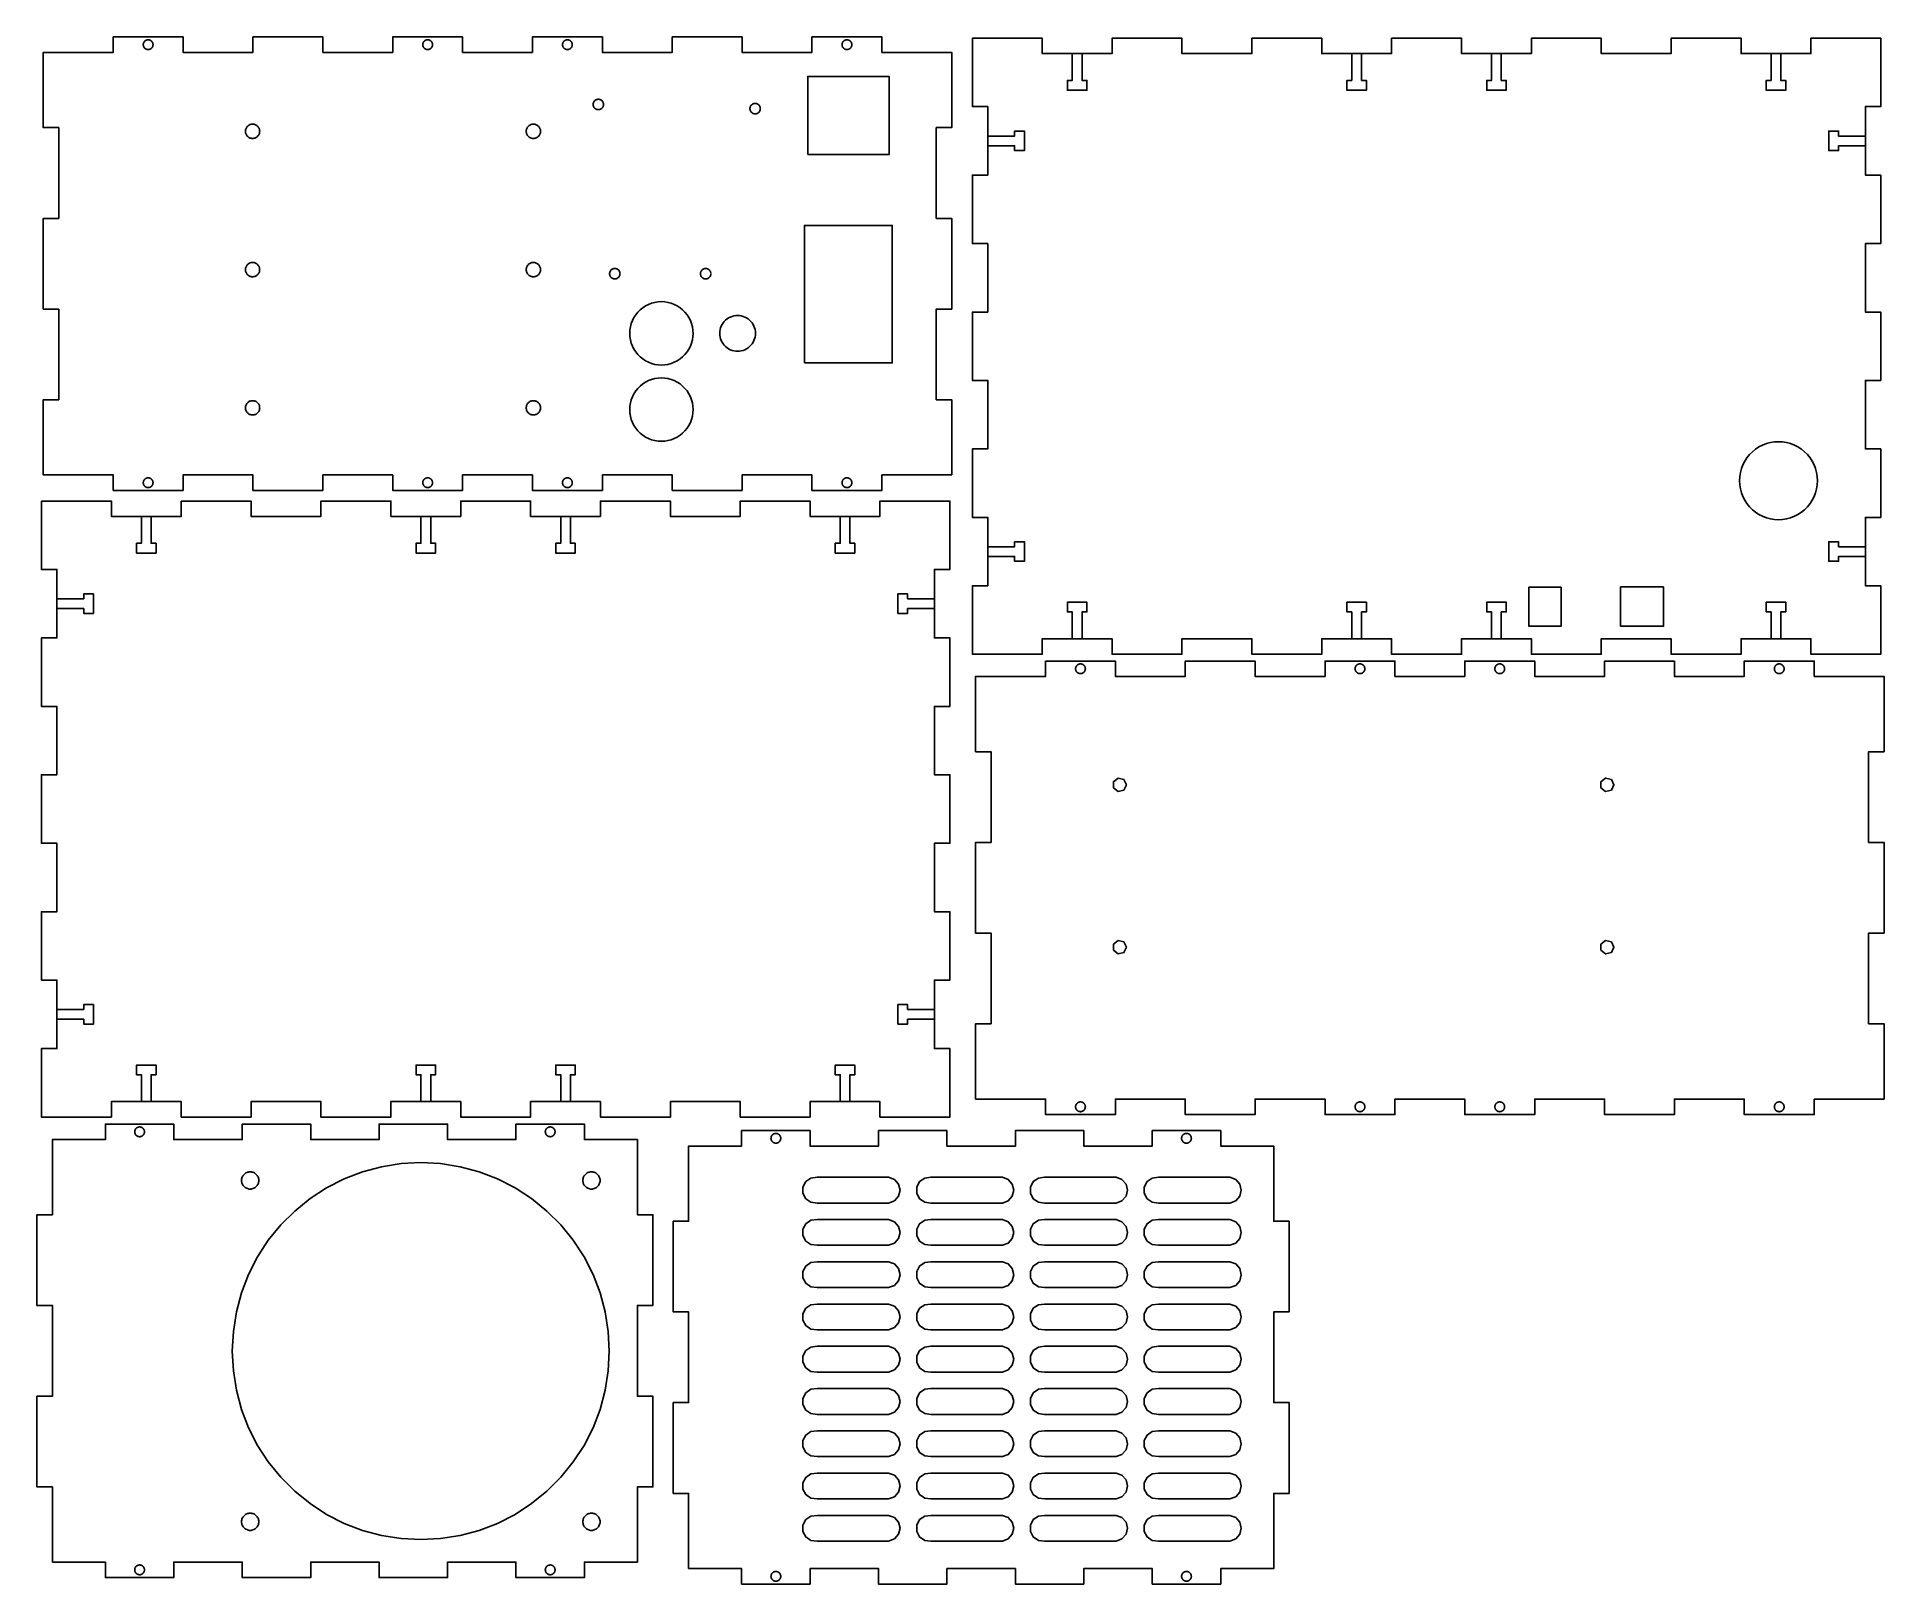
# Model space of a CAD drawing. Extents: x 9 to 577, y 117 to 593.
import ezdxf

# ---------------------------------------------------------------- set-up
doc = ezdxf.new("R2010")
doc.units = 0
doc.layers.add('Layer_1', color=7, linetype='CONTINUOUS')

msp = doc.modelspace()

# ---------------------------------------------------------------- linework, layer by layer
at = {"layer": 'Layer_1', "color": 7}
for points in [[(290.094275, 458.452466), (268.594276, 458.452466), (268.594276, 453.702465), (247.094276, 453.702465), (247.094276, 458.452466), (225.594277, 458.452466), (225.594277, 453.702465), (204.094278, 453.702465), (204.094278, 458.452466), (182.594278, 458.452466), (182.594278, 453.702465), (161.094279, 453.702465), (161.094279, 458.452466), (139.594251, 458.452466), (139.594251, 453.702465), (118.09428, 453.702465), (118.09428, 458.452466), (96.594253, 458.452466), (96.594253, 453.702465), (75.094282, 453.702465), (75.094282, 458.452466), (53.594254, 458.452466), (53.594254, 453.702465), (32.094283, 453.702465), (32.094283, 458.452466), (10.594255, 458.452466), (10.594255, 481.602466), (15.344253, 481.602466), (15.344253, 509.502466), (10.594255, 509.502466), (10.594255, 537.402464), (15.344253, 537.402464), (15.344253, 565.302459), (10.594255, 565.302459), (10.594255, 588.452468), (32.094283, 588.452468), (32.094283, 593.202466), (53.594254, 593.202466), (53.594254, 588.452468), (75.094282, 588.452468), (75.094282, 593.202466), (96.594253, 593.202466), (96.594253, 588.452468), (118.09428, 588.452468), (118.09428, 593.202466), (139.594251, 593.202466), (139.594251, 588.452468), (161.094279, 588.452468), (161.094279, 593.202466), (182.594278, 593.202466), (182.594278, 588.452468), (204.094278, 588.452468), (204.094278, 593.202466), (225.594277, 593.202466), (225.594277, 588.452468), (247.094276, 588.452468), (247.094276, 593.202466), (268.594276, 593.202466), (268.594276, 588.452468), (290.094275, 588.452468), (290.094275, 565.302459), (285.344277, 565.302459), (285.344277, 537.402464), (290.094275, 537.402464), (290.094275, 509.502466), (285.344277, 509.502466), (285.344277, 481.602466), (290.094275, 481.602466), (290.094275, 458.452466)], [(41.344257, 590.827453), (41.344257, 590.827453), (41.344483, 590.853699), (41.344483, 590.879946), (41.344483, 590.906193), (41.347305, 590.932439), (41.350128, 590.958404), (41.35295, 590.984368), (41.356054, 591.010333), (41.359441, 591.036297), (41.363392, 591.062262), (41.367625, 591.087944), (41.372423, 591.113626), (41.377785, 591.139308), (41.38343, 591.16499), (41.389639, 591.19039), (41.39613, 591.21579), (41.403185, 591.240908), (41.410523, 591.266026), (41.418425, 591.291144), (41.42661, 591.315979), (41.435359, 591.340533), (41.444672, 591.365086), (41.454268, 591.389357), (41.464145, 591.413628), (41.474588, 591.437617), (41.485312, 591.461324), (41.496601, 591.48503), (41.508172, 591.508455), (41.520308, 591.531597), (41.532725, 591.554739), (41.545708, 591.577599), (41.558972, 591.600177), (41.572519, 591.622473), (41.58663, 591.644486), (41.601023, 591.666217), (41.615981, 591.687666), (41.631221, 591.708833), (41.646743, 591.729999), (41.662548, 591.750884), (41.678916, 591.771486), (41.695568, 591.791806), (41.712501, 591.811844), (41.729999, 591.831599), (41.747779, 591.85079), (41.765841, 591.869699), (41.784185, 591.888326), (41.802812, 591.90667), (41.821721, 591.924733), (41.840912, 591.942513), (41.860385, 591.96001), (41.880423, 591.976944), (41.900743, 591.993595), (41.921345, 592.009964), (41.941948, 592.025768), (41.963114, 592.04129), (41.984281, 592.05653), (42.006012, 592.071488), (42.027743, 592.085882), (42.049756, 592.099993), (42.072052, 592.113539), (42.09463, 592.126804), (42.11749, 592.139786), (42.140632, 592.152204), (42.163774, 592.164339), (42.187199, 592.17591), (42.210905, 592.187199), (42.234612, 592.197924), (42.258601, 592.208366), (42.282872, 592.218244), (42.307143, 592.227839), (42.331696, 592.237153), (42.356532, 592.245902), (42.381368, 592.254086), (42.406203, 592.261988), (42.431321, 592.269326), (42.456439, 592.276382), (42.481839, 592.282873), (42.507239, 592.289082), (42.532921, 592.294726), (42.558603, 592.300088), (42.584285, 592.304886), (42.609968, 592.309119), (42.635932, 592.31307), (42.661896, 592.316457), (42.687861, 592.319279), (42.713825, 592.322102), (42.73979, 592.324924), (42.766036, 592.327746), (42.792283, 592.327746), (42.81853, 592.327746), (42.844776, 592.327972), (42.871023, 592.327746), (42.89727, 592.327746), (42.923516, 592.327746), (42.949763, 592.324924), (42.975728, 592.322102), (43.001692, 592.319279), (43.027656, 592.316457), (43.053621, 592.31307), (43.079585, 592.309119), (43.105268, 592.304886), (43.13095, 592.300088), (43.156632, 592.294726), (43.182314, 592.289082), (43.207714, 592.282873), (43.233114, 592.276382), (43.258232, 592.269326), (43.28335, 592.261988), (43.308185, 592.254086), (43.333021, 592.245902), (43.357574, 592.237153), (43.382128, 592.227839), (43.406399, 592.218244), (43.43067, 592.208366), (43.454659, 592.197924), (43.478365, 592.187199), (43.502072, 592.17591), (43.525496, 592.164339), (43.548639, 592.152204), (43.571781, 592.139786), (43.594641, 592.126804), (43.617219, 592.113539), (43.639514, 592.099993), (43.661528, 592.085882), (43.683259, 592.071488), (43.704708, 592.05653), (43.725874, 592.04129), (43.747041, 592.025768), (43.767925, 592.009964), (43.788528, 591.993595), (43.808848, 591.976944), (43.828885, 591.96001), (43.848359, 591.942513), (43.86755, 591.924733), (43.886459, 591.90667), (43.905085, 591.888326), (43.92343, 591.869699), (43.941492, 591.85079), (43.959272, 591.831599), (43.976488, 591.811844), (43.993421, 591.791806), (44.010072, 591.771486), (44.026441, 591.750884), (44.042245, 591.729999), (44.057768, 591.708833), (44.073008, 591.687666), (44.087965, 591.666217), (44.102359, 591.644486), (44.11647, 591.622473), (44.130299, 591.600177), (44.143563, 591.577599), (44.156545, 591.554739), (44.168963, 591.531597), (44.181099, 591.508455), (44.19267, 591.48503), (44.203959, 591.461324), (44.214683, 591.437617), (44.225125, 591.413628), (44.235285, 591.389357), (44.244881, 591.365086), (44.254194, 591.340533), (44.262943, 591.315979), (44.271128, 591.291144), (44.27903, 591.266026), (44.286368, 591.240908), (44.293423, 591.21579), (44.299914, 591.19039), (44.306123, 591.16499), (44.311768, 591.139308), (44.316848, 591.113626), (44.321645, 591.087944), (44.325879, 591.062262), (44.32983, 591.036297), (44.333216, 591.010333), (44.336321, 590.984368), (44.339143, 590.958404), (44.341965, 590.932439), (44.344788, 590.906193), (44.344788, 590.879946), (44.344788, 590.853699), (44.345013, 590.827453), (44.344788, 590.801206), (44.344788, 590.774959), (44.344788, 590.748713), (44.341965, 590.722466), (44.339143, 590.696502), (44.336321, 590.670537), (44.333216, 590.644573), (44.32983, 590.618608), (44.325879, 590.592644), (44.321645, 590.566962), (44.316848, 590.541279), (44.311768, 590.515597), (44.306123, 590.489915), (44.299914, 590.464515), (44.293423, 590.439115), (44.286368, 590.413997), (44.27903, 590.388879), (44.271128, 590.363762), (44.262943, 590.338926), (44.254194, 590.314373), (44.244881, 590.289819), (44.235285, 590.265548), (44.225125, 590.241277), (44.214683, 590.217288), (44.203959, 590.193582), (44.19267, 590.169875), (44.181099, 590.14645), (44.168963, 590.123308), (44.156545, 590.100448), (44.143563, 590.077588), (44.130299, 590.05501), (44.11647, 590.032715), (44.102359, 590.010702), (44.087965, 589.98897), (44.073008, 589.967522), (44.057768, 589.946073), (44.042245, 589.924906), (44.026441, 589.904022), (44.010072, 589.883419), (43.993421, 589.863099), (43.976488, 589.843344), (43.959272, 589.823588), (43.941492, 589.804397), (43.92343, 589.785488), (43.905085, 589.766862), (43.886459, 589.748517), (43.86755, 589.730455), (43.848359, 589.712675), (43.828885, 589.695177), (43.808848, 589.678244), (43.788528, 589.661593), (43.767925, 589.645224), (43.747041, 589.629419), (43.725874, 589.613897), (43.704708, 589.598657), (43.683259, 589.583982), (43.661528, 589.569588), (43.639514, 589.555477), (43.617219, 589.541648), (43.594641, 589.528384), (43.571781, 589.515402), (43.548639, 589.502984), (43.525496, 589.490848), (43.502072, 589.479277), (43.478365, 589.467988), (43.454659, 589.457264), (43.43067, 589.446822), (43.406399, 589.436944), (43.382128, 589.427348), (43.357574, 589.418035), (43.333021, 589.409286), (43.308185, 589.401102), (43.28335, 589.393199), (43.258232, 589.385862), (43.233114, 589.378806), (43.207714, 589.372315), (43.182314, 589.366106), (43.156632, 589.360462), (43.13095, 589.355382), (43.105268, 589.350584), (43.079585, 589.34635), (43.053621, 589.342399), (43.027656, 589.339013), (43.001692, 589.335908), (42.975728, 589.333086), (42.949763, 589.330264), (42.923516, 589.327442), (42.89727, 589.327442), (42.871023, 589.327442), (42.844776, 589.327216), (42.81853, 589.327442), (42.792283, 589.327442), (42.766036, 589.327442), (42.73979, 589.330264), (42.713825, 589.333086), (42.687861, 589.335908), (42.661896, 589.339013), (42.635932, 589.342399), (42.609968, 589.34635), (42.584285, 589.350584), (42.558603, 589.355382), (42.532921, 589.360462), (42.507239, 589.366106), (42.481839, 589.372315), (42.456439, 589.378806), (42.431321, 589.385862), (42.406203, 589.393199), (42.381368, 589.401102), (42.356532, 589.409286), (42.331696, 589.418035), (42.307143, 589.427348), (42.282872, 589.436944), (42.258601, 589.446822), (42.234612, 589.457264), (42.210905, 589.467988), (42.187199, 589.479277), (42.163774, 589.490848), (42.140632, 589.502984), (42.11749, 589.515402), (42.09463, 589.528384), (42.072052, 589.541648), (42.049756, 589.555477), (42.027743, 589.569588), (42.006012, 589.583982), (41.984281, 589.598657), (41.963114, 589.613897), (41.941948, 589.629419), (41.921345, 589.645224), (41.900743, 589.661593), (41.880423, 589.678244), (41.860385, 589.695177), (41.840912, 589.712675), (41.821721, 589.730455), (41.802812, 589.748517), (41.784185, 589.766862), (41.765841, 589.785488), (41.747779, 589.804397), (41.729999, 589.823588), (41.712501, 589.843344), (41.695568, 589.863099), (41.678916, 589.883419), (41.662548, 589.904022), (41.646743, 589.924906), (41.631221, 589.946073), (41.615981, 589.967522), (41.601023, 589.98897), (41.58663, 590.010702), (41.572519, 590.032715), (41.558972, 590.05501), (41.545708, 590.077588), (41.532725, 590.100448), (41.520308, 590.123308), (41.508172, 590.14645), (41.496601, 590.169875), (41.485312, 590.193582), (41.474588, 590.217288), (41.464145, 590.241277), (41.454268, 590.265548), (41.444672, 590.289819), (41.435359, 590.314373), (41.42661, 590.338926), (41.418425, 590.363762), (41.410523, 590.388879), (41.403185, 590.413997), (41.39613, 590.439115), (41.389639, 590.464515), (41.38343, 590.489915), (41.377785, 590.515597), (41.372423, 590.541279), (41.367625, 590.566962), (41.363392, 590.592644), (41.359441, 590.618608), (41.356054, 590.644573), (41.35295, 590.670537), (41.350128, 590.696502), (41.347305, 590.722466), (41.344483, 590.748713), (41.344483, 590.774959), (41.344483, 590.801206), (41.344257, 590.827453)], [(127.344283, 590.827453), (127.344283, 590.827453), (127.34448, 590.853699), (127.34448, 590.879946), (127.34448, 590.906193), (127.347303, 590.932439), (127.350125, 590.958404), (127.352947, 590.984368), (127.356052, 591.010333), (127.359438, 591.036297), (127.363389, 591.062262), (127.367623, 591.087944), (127.37242, 591.113626), (127.3775, 591.139308), (127.383145, 591.16499), (127.389354, 591.19039), (127.395845, 591.21579), (127.4029, 591.240908), (127.410238, 591.266026), (127.41814, 591.291144), (127.426325, 591.315979), (127.435074, 591.340533), (127.444105, 591.365086), (127.4537, 591.389357), (127.46386, 591.413628), (127.474303, 591.437617), (127.485309, 591.461324), (127.496598, 591.48503), (127.508169, 591.508455), (127.520305, 591.531597), (127.532723, 591.554739), (127.545705, 591.577599), (127.558969, 591.600177), (127.572516, 591.622473), (127.586627, 591.644486), (127.60102, 591.666217), (127.615978, 591.687666), (127.631218, 591.708833), (127.64674, 591.729999), (127.662545, 591.750884), (127.678914, 591.771486), (127.695565, 591.791806), (127.712498, 591.811844), (127.729996, 591.831599), (127.747776, 591.85079), (127.765838, 591.869699), (127.784183, 591.888326), (127.802809, 591.90667), (127.821718, 591.924733), (127.840909, 591.942513), (127.860383, 591.96001), (127.88042, 591.976944), (127.90074, 591.993595), (127.921343, 592.009964), (127.942227, 592.025768), (127.963112, 592.04129), (127.984278, 592.05653), (128.006009, 592.071488), (128.02774, 592.085882), (128.049754, 592.099993), (128.072049, 592.113539), (128.094627, 592.126804), (128.117487, 592.139786), (128.140629, 592.152204), (128.163772, 592.164339), (128.187196, 592.17591), (128.210903, 592.187199), (128.234609, 592.197924), (128.258598, 592.208366), (128.282869, 592.218244), (128.30714, 592.227839), (128.331694, 592.237153), (128.356247, 592.245902), (128.381083, 592.254086), (128.405918, 592.261988), (128.431036, 592.269326), (128.456154, 592.276382), (128.481554, 592.282873), (128.506954, 592.289082), (128.532636, 592.294726), (128.558318, 592.300088), (128.584, 592.304886), (128.609683, 592.309119), (128.635647, 592.31307), (128.661612, 592.316457), (128.687576, 592.319279), (128.71354, 592.322102), (128.739505, 592.324924), (128.765752, 592.327746), (128.791998, 592.327746), (128.818245, 592.327746), (128.844492, 592.327972), (128.870738, 592.327746), (128.896985, 592.327746), (128.923232, 592.327746), (128.949478, 592.324924), (128.975443, 592.322102), (129.001407, 592.319279), (129.027372, 592.316457), (129.053336, 592.31307), (129.0793, 592.309119), (129.104983, 592.304886), (129.130665, 592.300088), (129.156347, 592.294726), (129.182029, 592.289082), (129.207429, 592.282873), (129.232829, 592.276382), (129.257947, 592.269326), (129.283065, 592.261988), (129.308183, 592.254086), (129.333018, 592.245902), (129.357572, 592.237153), (129.382125, 592.227839), (129.406396, 592.218244), (129.430667, 592.208366), (129.454656, 592.197924), (129.478363, 592.187199), (129.502069, 592.17591), (129.525494, 592.164339), (129.548636, 592.152204), (129.571778, 592.139786), (129.594638, 592.126804), (129.617216, 592.113539), (129.639512, 592.099993), (129.661525, 592.085882), (129.683256, 592.071488), (129.704705, 592.05653), (129.726154, 592.04129), (129.74732, 592.025768), (129.768205, 592.009964), (129.788807, 591.993595), (129.809127, 591.976944), (129.828883, 591.96001), (129.848638, 591.942513), (129.867829, 591.924733), (129.886738, 591.90667), (129.905365, 591.888326), (129.923709, 591.869699), (129.941772, 591.85079), (129.959552, 591.831599), (129.976767, 591.811844), (129.9937, 591.791806), (130.010352, 591.771486), (130.02672, 591.750884), (130.042525, 591.729999), (130.058047, 591.708833), (130.073287, 591.687666), (130.088245, 591.666217), (130.102638, 591.644486), (130.116749, 591.622473), (130.130296, 591.600177), (130.14356, 591.577599), (130.156543, 591.554739), (130.16896, 591.531597), (130.181096, 591.508455), (130.192667, 591.48503), (130.203956, 591.461324), (130.21468, 591.437617), (130.225123, 591.413628), (130.235, 591.389357), (130.244596, 591.365086), (130.253909, 591.340533), (130.262658, 591.315979), (130.270843, 591.291144), (130.278745, 591.266026), (130.286083, 591.240908), (130.293138, 591.21579), (130.299629, 591.19039), (130.305838, 591.16499), (130.311483, 591.139308), (130.316845, 591.113626), (130.321643, 591.087944), (130.325876, 591.062262), (130.329827, 591.036297), (130.333214, 591.010333), (130.336036, 590.984368), (130.338858, 590.958404), (130.34168, 590.932439), (130.344503, 590.906193), (130.344503, 590.879946), (130.344503, 590.853699), (130.344728, 590.827453), (130.344503, 590.801206), (130.344503, 590.774959), (130.344503, 590.748713), (130.34168, 590.722466), (130.338858, 590.696502), (130.336036, 590.670537), (130.333214, 590.644573), (130.329827, 590.618608), (130.325876, 590.592644), (130.321643, 590.566962), (130.316845, 590.541279), (130.311483, 590.515597), (130.305838, 590.489915), (130.299629, 590.464515), (130.293138, 590.439115), (130.286083, 590.413997), (130.278745, 590.388879), (130.270843, 590.363762), (130.262658, 590.338926), (130.253909, 590.314373), (130.244596, 590.289819), (130.235, 590.265548), (130.225123, 590.241277), (130.21468, 590.217288), (130.203956, 590.193582), (130.192667, 590.169875), (130.181096, 590.14645), (130.16896, 590.123308), (130.156543, 590.100448), (130.14356, 590.077588), (130.130296, 590.05501), (130.116749, 590.032715), (130.102638, 590.010702), (130.088245, 589.98897), (130.073287, 589.967522), (130.058047, 589.946073), (130.042525, 589.924906), (130.02672, 589.904022), (130.010352, 589.883419), (129.9937, 589.863099), (129.976767, 589.843344), (129.959552, 589.823588), (129.941772, 589.804397), (129.923709, 589.785488), (129.905365, 589.766862), (129.886738, 589.748517), (129.867829, 589.730455), (129.848638, 589.712675), (129.828883, 589.695177), (129.809127, 589.678244), (129.788807, 589.661593), (129.768205, 589.645224), (129.74732, 589.629419), (129.726154, 589.613897), (129.704705, 589.598657), (129.683256, 589.583982), (129.661525, 589.569588), (129.639512, 589.555477), (129.617216, 589.541648), (129.594638, 589.528384), (129.571778, 589.515402), (129.548636, 589.502984), (129.525494, 589.490848), (129.502069, 589.479277), (129.478363, 589.467988), (129.454656, 589.457264), (129.430667, 589.446822), (129.406396, 589.436944), (129.382125, 589.427348), (129.357572, 589.418035), (129.333018, 589.409286), (129.308183, 589.401102), (129.283065, 589.393199), (129.257947, 589.385862), (129.232829, 589.378806), (129.207429, 589.372315), (129.182029, 589.366106), (129.156347, 589.360462), (129.130665, 589.355382), (129.104983, 589.350584), (129.0793, 589.34635), (129.053336, 589.342399), (129.027372, 589.339013), (129.001407, 589.335908), (128.975443, 589.333086), (128.949478, 589.330264), (128.923232, 589.327442), (128.896985, 589.327442), (128.870738, 589.327442), (128.844492, 589.327216), (128.818245, 589.327442), (128.791998, 589.327442), (128.765752, 589.327442), (128.739505, 589.330264), (128.71354, 589.333086), (128.687576, 589.335908), (128.661612, 589.339013), (128.635647, 589.342399), (128.609683, 589.34635), (128.584, 589.350584), (128.558318, 589.355382), (128.532636, 589.360462), (128.506954, 589.366106), (128.481554, 589.372315), (128.456154, 589.378806), (128.431036, 589.385862), (128.405918, 589.393199), (128.381083, 589.401102), (128.356247, 589.409286), (128.331694, 589.418035), (128.30714, 589.427348), (128.282869, 589.436944), (128.258598, 589.446822), (128.234609, 589.457264), (128.210903, 589.467988), (128.187196, 589.479277), (128.163772, 589.490848), (128.140629, 589.502984), (128.117487, 589.515402), (128.094627, 589.528384), (128.072049, 589.541648), (128.049754, 589.555477), (128.02774, 589.569588), (128.006009, 589.583982), (127.984278, 589.598657), (127.963112, 589.613897), (127.942227, 589.629419), (127.921343, 589.645224), (127.90074, 589.661593), (127.88042, 589.678244), (127.860383, 589.695177), (127.840909, 589.712675), (127.821718, 589.730455), (127.802809, 589.748517), (127.784183, 589.766862), (127.765838, 589.785488), (127.747776, 589.804397), (127.729996, 589.823588), (127.712498, 589.843344), (127.695565, 589.863099), (127.678914, 589.883419), (127.662545, 589.904022), (127.64674, 589.924906), (127.631218, 589.946073), (127.615978, 589.967522), (127.60102, 589.98897), (127.586627, 590.010702), (127.572516, 590.032715), (127.558969, 590.05501), (127.545705, 590.077588), (127.532723, 590.100448), (127.520305, 590.123308), (127.508169, 590.14645), (127.496598, 590.169875), (127.485309, 590.193582), (127.474303, 590.217288), (127.46386, 590.241277), (127.4537, 590.265548), (127.444105, 590.289819), (127.435074, 590.314373), (127.426325, 590.338926), (127.41814, 590.363762), (127.410238, 590.388879), (127.4029, 590.413997), (127.395845, 590.439115), (127.389354, 590.464515), (127.383145, 590.489915), (127.3775, 590.515597), (127.37242, 590.541279), (127.367623, 590.566962), (127.363389, 590.592644), (127.359438, 590.618608), (127.356052, 590.644573), (127.352947, 590.670537), (127.350125, 590.696502), (127.347303, 590.722466), (127.34448, 590.748713), (127.34448, 590.774959), (127.34448, 590.801206), (127.344283, 590.827453)], [(170.344282, 590.827453), (170.344282, 590.827453), (170.344507, 590.853699), (170.344507, 590.879946), (170.344507, 590.906193), (170.34733, 590.932439), (170.350152, 590.958404), (170.352974, 590.984368), (170.355796, 591.010333), (170.359183, 591.036297), (170.363134, 591.062262), (170.367367, 591.087944), (170.372165, 591.113626), (170.377527, 591.139308), (170.383172, 591.16499), (170.389381, 591.19039), (170.395872, 591.21579), (170.402927, 591.240908), (170.410265, 591.266026), (170.418167, 591.291144), (170.426352, 591.315979), (170.435101, 591.340533), (170.444414, 591.365086), (170.45401, 591.389357), (170.463887, 591.413628), (170.47433, 591.437617), (170.485054, 591.461324), (170.496343, 591.48503), (170.507914, 591.508455), (170.52005, 591.531597), (170.532467, 591.554739), (170.54545, 591.577599), (170.558714, 591.600177), (170.572261, 591.622473), (170.586372, 591.644486), (170.600765, 591.666217), (170.615723, 591.687666), (170.630963, 591.708833), (170.646485, 591.729999), (170.662572, 591.750884), (170.678941, 591.771486), (170.695592, 591.791806), (170.712525, 591.811844), (170.730023, 591.831599), (170.747803, 591.85079), (170.765865, 591.869699), (170.78421, 591.888326), (170.802836, 591.90667), (170.821745, 591.924733), (170.840936, 591.942513), (170.860692, 591.96001), (170.88073, 591.976944), (170.90105, 591.993595), (170.921652, 592.009964), (170.942536, 592.025768), (170.963703, 592.04129), (170.98487, 592.05653), (171.006318, 592.071488), (171.02805, 592.085882), (171.050063, 592.099993), (171.072358, 592.113539), (171.094936, 592.126804), (171.117796, 592.139786), (171.140938, 592.152204), (171.164081, 592.164339), (171.187505, 592.17591), (171.211212, 592.187199), (171.234918, 592.197924), (171.258907, 592.208366), (171.283178, 592.218244), (171.30745, 592.227839), (171.332003, 592.237153), (171.356556, 592.245902), (171.381392, 592.254086), (171.40651, 592.261988), (171.431627, 592.269326), (171.456745, 592.276382), (171.482145, 592.282873), (171.507545, 592.289082), (171.533227, 592.294726), (171.55891, 592.300088), (171.584592, 592.304886), (171.610274, 592.309119), (171.636238, 592.31307), (171.662203, 592.316457), (171.688167, 592.319279), (171.714132, 592.322102), (171.740096, 592.324924), (171.766343, 592.327746), (171.79259, 592.327746), (171.818836, 592.327746), (171.845083, 592.327972), (171.87133, 592.327746), (171.897576, 592.327746), (171.923823, 592.327746), (171.95007, 592.324924), (171.976034, 592.322102), (172.001998, 592.319279), (172.027963, 592.316457), (172.053927, 592.31307), (172.079892, 592.309119), (172.105574, 592.304886), (172.131256, 592.300088), (172.156938, 592.294726), (172.182621, 592.289082), (172.208021, 592.282873), (172.233421, 592.276382), (172.258538, 592.269326), (172.283656, 592.261988), (172.308774, 592.254086), (172.33361, 592.245902), (172.358163, 592.237153), (172.382716, 592.227839), (172.406987, 592.218244), (172.431258, 592.208366), (172.455247, 592.197924), (172.478954, 592.187199), (172.502661, 592.17591), (172.526085, 592.164339), (172.549227, 592.152204), (172.572087, 592.139786), (172.594947, 592.126804), (172.617525, 592.113539), (172.639821, 592.099993), (172.661834, 592.085882), (172.683565, 592.071488), (172.705014, 592.05653), (172.726463, 592.04129), (172.74763, 592.025768), (172.768514, 592.009964), (172.789116, 591.993595), (172.809436, 591.976944), (172.829192, 591.96001), (172.848947, 591.942513), (172.868138, 591.924733), (172.887047, 591.90667), (172.905674, 591.888326), (172.924018, 591.869699), (172.942081, 591.85079), (172.959861, 591.831599), (172.977076, 591.811844), (172.99401, 591.791806), (173.010661, 591.771486), (173.02703, 591.750884), (173.042834, 591.729999), (173.058356, 591.708833), (173.073596, 591.687666), (173.088554, 591.666217), (173.102947, 591.644486), (173.117058, 591.622473), (173.130887, 591.600177), (173.144152, 591.577599), (173.157134, 591.554739), (173.169552, 591.531597), (173.181687, 591.508455), (173.193258, 591.48503), (173.204547, 591.461324), (173.215554, 591.437617), (173.225996, 591.413628), (173.236156, 591.389357), (173.245752, 591.365086), (173.255065, 591.340533), (173.263814, 591.315979), (173.271998, 591.291144), (173.279901, 591.266026), (173.287238, 591.240908), (173.294294, 591.21579), (173.300785, 591.19039), (173.306994, 591.16499), (173.312638, 591.139308), (173.317718, 591.113626), (173.322516, 591.087944), (173.32675, 591.062262), (173.330701, 591.036297), (173.334087, 591.010333), (173.337192, 590.984368), (173.340014, 590.958404), (173.342836, 590.932439), (173.345658, 590.906193), (173.345658, 590.879946), (173.345658, 590.853699), (173.345884, 590.827453), (173.345658, 590.801206), (173.345658, 590.774959), (173.345658, 590.748713), (173.342836, 590.722466), (173.340014, 590.696502), (173.337192, 590.670537), (173.334087, 590.644573), (173.330701, 590.618608), (173.32675, 590.592644), (173.322516, 590.566962), (173.317718, 590.541279), (173.312638, 590.515597), (173.306994, 590.489915), (173.300785, 590.464515), (173.294294, 590.439115), (173.287238, 590.413997), (173.279901, 590.388879), (173.271998, 590.363762), (173.263814, 590.338926), (173.255065, 590.314373), (173.245752, 590.289819), (173.236156, 590.265548), (173.225996, 590.241277), (173.215554, 590.217288), (173.204547, 590.193582), (173.193258, 590.169875), (173.181687, 590.14645), (173.169552, 590.123308), (173.157134, 590.100448), (173.144152, 590.077588), (173.130887, 590.05501), (173.117058, 590.032715), (173.102947, 590.010702), (173.088554, 589.98897), (173.073596, 589.967522), (173.058356, 589.946073), (173.042834, 589.924906), (173.02703, 589.904022), (173.010661, 589.883419), (172.99401, 589.863099), (172.977076, 589.843344), (172.959861, 589.823588), (172.942081, 589.804397), (172.924018, 589.785488), (172.905674, 589.766862), (172.887047, 589.748517), (172.868138, 589.730455), (172.848947, 589.712675), (172.829192, 589.695177), (172.809436, 589.678244), (172.789116, 589.661593), (172.768514, 589.645224), (172.74763, 589.629419), (172.726463, 589.613897), (172.705014, 589.598657), (172.683565, 589.583982), (172.661834, 589.569588), (172.639821, 589.555477), (172.617525, 589.541648), (172.594947, 589.528384), (172.572087, 589.515402), (172.549227, 589.502984), (172.526085, 589.490848), (172.502661, 589.479277), (172.478954, 589.467988), (172.455247, 589.457264), (172.431258, 589.446822), (172.406987, 589.436944), (172.382716, 589.427348), (172.358163, 589.418035), (172.33361, 589.409286), (172.308774, 589.401102), (172.283656, 589.393199), (172.258538, 589.385862), (172.233421, 589.378806), (172.208021, 589.372315), (172.182621, 589.366106), (172.156938, 589.360462), (172.131256, 589.355382), (172.105574, 589.350584), (172.079892, 589.34635), (172.053927, 589.342399), (172.027963, 589.339013), (172.001998, 589.335908), (171.976034, 589.333086), (171.95007, 589.330264), (171.923823, 589.327442), (171.897576, 589.327442), (171.87133, 589.327442), (171.845083, 589.327216), (171.818836, 589.327442), (171.79259, 589.327442), (171.766343, 589.327442), (171.740096, 589.330264), (171.714132, 589.333086), (171.688167, 589.335908), (171.662203, 589.339013), (171.636238, 589.342399), (171.610274, 589.34635), (171.584592, 589.350584), (171.55891, 589.355382), (171.533227, 589.360462), (171.507545, 589.366106), (171.482145, 589.372315), (171.456745, 589.378806), (171.431627, 589.385862), (171.40651, 589.393199), (171.381392, 589.401102), (171.356556, 589.409286), (171.332003, 589.418035), (171.30745, 589.427348), (171.283178, 589.436944), (171.258907, 589.446822), (171.234918, 589.457264), (171.211212, 589.467988), (171.187505, 589.479277), (171.164081, 589.490848), (171.140938, 589.502984), (171.117796, 589.515402), (171.094936, 589.528384), (171.072358, 589.541648), (171.050063, 589.555477), (171.02805, 589.569588), (171.006318, 589.583982), (170.98487, 589.598657), (170.963703, 589.613897), (170.942536, 589.629419), (170.921652, 589.645224), (170.90105, 589.661593), (170.88073, 589.678244), (170.860692, 589.695177), (170.840936, 589.712675), (170.821745, 589.730455), (170.802836, 589.748517), (170.78421, 589.766862), (170.765865, 589.785488), (170.747803, 589.804397), (170.730023, 589.823588), (170.712525, 589.843344), (170.695592, 589.863099), (170.678941, 589.883419), (170.662572, 589.904022), (170.646485, 589.924906), (170.630963, 589.946073), (170.615723, 589.967522), (170.600765, 589.98897), (170.586372, 590.010702), (170.572261, 590.032715), (170.558714, 590.05501), (170.54545, 590.077588), (170.532467, 590.100448), (170.52005, 590.123308), (170.507914, 590.14645), (170.496343, 590.169875), (170.485054, 590.193582), (170.47433, 590.217288), (170.463887, 590.241277), (170.45401, 590.265548), (170.444414, 590.289819), (170.435101, 590.314373), (170.426352, 590.338926), (170.418167, 590.363762), (170.410265, 590.388879), (170.402927, 590.413997), (170.395872, 590.439115), (170.389381, 590.464515), (170.383172, 590.489915), (170.377527, 590.515597), (170.372165, 590.541279), (170.367367, 590.566962), (170.363134, 590.592644), (170.359183, 590.618608), (170.355796, 590.644573), (170.352974, 590.670537), (170.350152, 590.696502), (170.34733, 590.722466), (170.344507, 590.748713), (170.344507, 590.774959), (170.344507, 590.801206), (170.344282, 590.827453)], [(256.344279, 590.827453), (256.344279, 590.827453), (256.344505, 590.853699), (256.344505, 590.879946), (256.344505, 590.906193), (256.347327, 590.932439), (256.350149, 590.958404), (256.352971, 590.984368), (256.356076, 591.010333), (256.359462, 591.036297), (256.363414, 591.062262), (256.367647, 591.087944), (256.372445, 591.113626), (256.377807, 591.139308), (256.383451, 591.16499), (256.38966, 591.19039), (256.396151, 591.21579), (256.403207, 591.240908), (256.410545, 591.266026), (256.418447, 591.291144), (256.426631, 591.315979), (256.43538, 591.340533), (256.444694, 591.365086), (256.454289, 591.389357), (256.464167, 591.413628), (256.474609, 591.437617), (256.485334, 591.461324), (256.496622, 591.48503), (256.508194, 591.508455), (256.520329, 591.531597), (256.532747, 591.554739), (256.545729, 591.577599), (256.558994, 591.600177), (256.57254, 591.622473), (256.586651, 591.644486), (256.601045, 591.666217), (256.616002, 591.687666), (256.631242, 591.708833), (256.646765, 591.729999), (256.662569, 591.750884), (256.678938, 591.771486), (256.695589, 591.791806), (256.712522, 591.811844), (256.73002, 591.831599), (256.7478, 591.85079), (256.765862, 591.869699), (256.784207, 591.888326), (256.802834, 591.90667), (256.821742, 591.924733), (256.840934, 591.942513), (256.860689, 591.96001), (256.880727, 591.976944), (256.901047, 591.993595), (256.921649, 592.009964), (256.942534, 592.025768), (256.9637, 592.04129), (256.985149, 592.05653), (257.006598, 592.071488), (257.028329, 592.085882), (257.050342, 592.099993), (257.072638, 592.113539), (257.095216, 592.126804), (257.118076, 592.139786), (257.141218, 592.152204), (257.16436, 592.164339), (257.187785, 592.17591), (257.211491, 592.187199), (257.235198, 592.197924), (257.259187, 592.208366), (257.283458, 592.218244), (257.307729, 592.227839), (257.332282, 592.237153), (257.356836, 592.245902), (257.381671, 592.254086), (257.406789, 592.261988), (257.431907, 592.269326), (257.457025, 592.276382), (257.482425, 592.282873), (257.507825, 592.289082), (257.533507, 592.294726), (257.559189, 592.300088), (257.584871, 592.304886), (257.610554, 592.309119), (257.636518, 592.31307), (257.662482, 592.316457), (257.688447, 592.319279), (257.714411, 592.322102), (257.740376, 592.324924), (257.766622, 592.327746), (257.792869, 592.327746), (257.819116, 592.327746), (257.845362, 592.327972), (257.871609, 592.327746), (257.897856, 592.327746), (257.924102, 592.327746), (257.950349, 592.324924), (257.976314, 592.322102), (258.002278, 592.319279), (258.028242, 592.316457), (258.054207, 592.31307), (258.080171, 592.309119), (258.105854, 592.304886), (258.131536, 592.300088), (258.157218, 592.294726), (258.1829, 592.289082), (258.2083, 592.282873), (258.2337, 592.276382), (258.258818, 592.269326), (258.283936, 592.261988), (258.309054, 592.254086), (258.333889, 592.245902), (258.358442, 592.237153), (258.382996, 592.227839), (258.407267, 592.218244), (258.431538, 592.208366), (258.455527, 592.197924), (258.479234, 592.187199), (258.50294, 592.17591), (258.526365, 592.164339), (258.549507, 592.152204), (258.572649, 592.139786), (258.595509, 592.126804), (258.618087, 592.113539), (258.640382, 592.099993), (258.662396, 592.085882), (258.684127, 592.071488), (258.705576, 592.05653), (258.726742, 592.04129), (258.747909, 592.025768), (258.768794, 592.009964), (258.789396, 591.993595), (258.809716, 591.976944), (258.829754, 591.96001), (258.849509, 591.942513), (258.8687, 591.924733), (258.887609, 591.90667), (258.906236, 591.888326), (258.92458, 591.869699), (258.942642, 591.85079), (258.960422, 591.831599), (258.97792, 591.811844), (258.994854, 591.791806), (259.011505, 591.771486), (259.027874, 591.750884), (259.04396, 591.729999), (259.059482, 591.708833), (259.074722, 591.687666), (259.08968, 591.666217), (259.104074, 591.644486), (259.118185, 591.622473), (259.131731, 591.600177), (259.144996, 591.577599), (259.157978, 591.554739), (259.170396, 591.531597), (259.182531, 591.508455), (259.194102, 591.48503), (259.205391, 591.461324), (259.216116, 591.437617), (259.226558, 591.413628), (259.236436, 591.389357), (259.246031, 591.365086), (259.255345, 591.340533), (259.264094, 591.315979), (259.272278, 591.291144), (259.28018, 591.266026), (259.287518, 591.240908), (259.294574, 591.21579), (259.301065, 591.19039), (259.307274, 591.16499), (259.312918, 591.139308), (259.31828, 591.113626), (259.323078, 591.087944), (259.327311, 591.062262), (259.331262, 591.036297), (259.334649, 591.010333), (259.337471, 590.984368), (259.340294, 590.958404), (259.343116, 590.932439), (259.345938, 590.906193), (259.345938, 590.879946), (259.345938, 590.853699), (259.346164, 590.827453), (259.345938, 590.801206), (259.345938, 590.774959), (259.345938, 590.748713), (259.343116, 590.722466), (259.340294, 590.696502), (259.337471, 590.670537), (259.334649, 590.644573), (259.331262, 590.618608), (259.327311, 590.592644), (259.323078, 590.566962), (259.31828, 590.541279), (259.312918, 590.515597), (259.307274, 590.489915), (259.301065, 590.464515), (259.294574, 590.439115), (259.287518, 590.413997), (259.28018, 590.388879), (259.272278, 590.363762), (259.264094, 590.338926), (259.255345, 590.314373), (259.246031, 590.289819), (259.236436, 590.265548), (259.226558, 590.241277), (259.216116, 590.217288), (259.205391, 590.193582), (259.194102, 590.169875), (259.182531, 590.14645), (259.170396, 590.123308), (259.157978, 590.100448), (259.144996, 590.077588), (259.131731, 590.05501), (259.118185, 590.032715), (259.104074, 590.010702), (259.08968, 589.98897), (259.074722, 589.967522), (259.059482, 589.946073), (259.04396, 589.924906), (259.027874, 589.904022), (259.011505, 589.883419), (258.994854, 589.863099), (258.97792, 589.843344), (258.960422, 589.823588), (258.942642, 589.804397), (258.92458, 589.785488), (258.906236, 589.766862), (258.887609, 589.748517), (258.8687, 589.730455), (258.849509, 589.712675), (258.829754, 589.695177), (258.809716, 589.678244), (258.789396, 589.661593), (258.768794, 589.645224), (258.747909, 589.629419), (258.726742, 589.613897), (258.705576, 589.598657), (258.684127, 589.583982), (258.662396, 589.569588), (258.640382, 589.555477), (258.618087, 589.541648), (258.595509, 589.528384), (258.572649, 589.515402), (258.549507, 589.502984), (258.526365, 589.490848), (258.50294, 589.479277), (258.479234, 589.467988), (258.455527, 589.457264), (258.431538, 589.446822), (258.407267, 589.436944), (258.382996, 589.427348), (258.358442, 589.418035), (258.333889, 589.409286), (258.309054, 589.401102), (258.283936, 589.393199), (258.258818, 589.385862), (258.2337, 589.378806), (258.2083, 589.372315), (258.1829, 589.366106), (258.157218, 589.360462), (258.131536, 589.355382), (258.105854, 589.350584), (258.080171, 589.34635), (258.054207, 589.342399), (258.028242, 589.339013), (258.002278, 589.335908), (257.976314, 589.333086), (257.950349, 589.330264), (257.924102, 589.327442), (257.897856, 589.327442), (257.871609, 589.327442), (257.845362, 589.327216), (257.819116, 589.327442), (257.792869, 589.327442), (257.766622, 589.327442), (257.740376, 589.330264), (257.714411, 589.333086), (257.688447, 589.335908), (257.662482, 589.339013), (257.636518, 589.342399), (257.610554, 589.34635), (257.584871, 589.350584), (257.559189, 589.355382), (257.533507, 589.360462), (257.507825, 589.366106), (257.482425, 589.372315), (257.457025, 589.378806), (257.431907, 589.385862), (257.406789, 589.393199), (257.381671, 589.401102), (257.356836, 589.409286), (257.332282, 589.418035), (257.307729, 589.427348), (257.283458, 589.436944), (257.259187, 589.446822), (257.235198, 589.457264), (257.211491, 589.467988), (257.187785, 589.479277), (257.16436, 589.490848), (257.141218, 589.502984), (257.118076, 589.515402), (257.095216, 589.528384), (257.072638, 589.541648), (257.050342, 589.555477), (257.028329, 589.569588), (257.006598, 589.583982), (256.985149, 589.598657), (256.9637, 589.613897), (256.942534, 589.629419), (256.921649, 589.645224), (256.901047, 589.661593), (256.880727, 589.678244), (256.860689, 589.695177), (256.840934, 589.712675), (256.821742, 589.730455), (256.802834, 589.748517), (256.784207, 589.766862), (256.765862, 589.785488), (256.7478, 589.804397), (256.73002, 589.823588), (256.712522, 589.843344), (256.695589, 589.863099), (256.678938, 589.883419), (256.662569, 589.904022), (256.646765, 589.924906), (256.631242, 589.946073), (256.616002, 589.967522), (256.601045, 589.98897), (256.586651, 590.010702), (256.57254, 590.032715), (256.558994, 590.05501), (256.545729, 590.077588), (256.532747, 590.100448), (256.520329, 590.123308), (256.508194, 590.14645), (256.496622, 590.169875), (256.485334, 590.193582), (256.474609, 590.217288), (256.464167, 590.241277), (256.454289, 590.265548), (256.444694, 590.289819), (256.43538, 590.314373), (256.426631, 590.338926), (256.418447, 590.363762), (256.410545, 590.388879), (256.403207, 590.413997), (256.396151, 590.439115), (256.38966, 590.464515), (256.383451, 590.489915), (256.377807, 590.515597), (256.372445, 590.541279), (256.367647, 590.566962), (256.363414, 590.592644), (256.359462, 590.618608), (256.356076, 590.644573), (256.352971, 590.670537), (256.350149, 590.696502), (256.347327, 590.722466), (256.344505, 590.748713), (256.344505, 590.774959), (256.344505, 590.801206), (256.344279, 590.827453)], [(575.939475, 592.813213), (554.439475, 592.813213), (554.439475, 588.063216), (532.939473, 588.063216), (532.939473, 592.813213), (511.439474, 592.813213), (511.439474, 588.063216), (489.939474, 588.063216), (489.939474, 592.813213), (468.439475, 592.813213), (468.439475, 588.063216), (446.939473, 588.063216), (446.939473, 592.813213), (425.439465, 592.813213), (425.439465, 588.063216), (403.939466, 588.063216), (403.939466, 592.813213), (382.439467, 592.813213), (382.439467, 588.063216), (360.939467, 588.063216), (360.939467, 592.813213), (339.439468, 592.813213), (339.439468, 588.063216), (317.939469, 588.063216), (317.939469, 592.813213), (296.439469, 592.813213), (296.439469, 571.757658), (301.189467, 571.757658), (301.189467, 550.702105), (296.439469, 550.702105), (296.439469, 529.646549), (301.189467, 529.646549), (301.189467, 508.590993), (296.439469, 508.590993), (296.439469, 487.535437), (301.189467, 487.535437), (301.189467, 466.479882), (296.439469, 466.479882), (296.439469, 445.424326), (301.189467, 445.424326), (301.189467, 424.36877), (296.439469, 424.36877), (296.439469, 403.313214), (317.939469, 403.313214), (317.939469, 408.063215), (339.439468, 408.063215), (339.439468, 403.313214), (360.939467, 403.313214), (360.939467, 408.063215), (382.439467, 408.063215), (382.439467, 403.313214), (403.939466, 403.313214), (403.939466, 408.063215), (425.439465, 408.063215), (425.439465, 403.313214), (446.939473, 403.313214), (446.939473, 408.063215), (468.439475, 408.063215), (468.439475, 403.313214), (489.939474, 403.313214), (489.939474, 408.063215), (511.439474, 408.063215), (511.439474, 403.313214), (532.939473, 403.313214), (532.939473, 408.063215), (554.439475, 408.063215), (554.439475, 403.313214), (575.939475, 403.313214), (575.939475, 424.36877), (571.189474, 424.36877), (571.189474, 445.424326), (575.939475, 445.424326), (575.939475, 466.479882), (571.189474, 466.479882), (571.189474, 487.535437), (575.939475, 487.535437), (575.939475, 508.590993), (571.189474, 508.590993), (571.189474, 529.646549), (575.939475, 529.646549), (575.939475, 550.702105), (571.189474, 550.702105), (571.189474, 571.757658), (575.939475, 571.757658), (575.939475, 592.813213)], [(327.189471, 588.063216), (327.189471, 579.813214), (325.68946, 579.813214), (325.68946, 576.813214), (327.189471, 576.813214), (327.189471, 576.813214), (328.689482, 576.813214), (328.689482, 576.813214), (330.189465, 576.813214), (330.189465, 576.813214), (331.689476, 576.813214), (331.689476, 579.813214), (330.189465, 579.813214), (330.189465, 588.063216)], [(413.189469, 588.063216), (413.189469, 579.813214), (411.689486, 579.813214), (411.689486, 576.813214), (413.189469, 576.813214), (413.189469, 576.813214), (414.68948, 576.813214), (414.68948, 576.813214), (416.189463, 576.813214), (416.189463, 576.813214), (417.689474, 576.813214), (417.689474, 579.813214), (416.189463, 579.813214), (416.189463, 588.063216)], [(456.189473, 588.063216), (456.189473, 579.813214), (454.689473, 579.813214), (454.689473, 576.813214), (456.189473, 576.813214), (456.189473, 576.813214), (457.689473, 576.813214), (457.689473, 576.813214), (459.189475, 576.813214), (459.189475, 576.813214), (460.689475, 576.813214), (460.689475, 579.813214), (459.189475, 579.813214), (459.189475, 588.063216)], [(542.189473, 588.063216), (542.189473, 579.813214), (540.689473, 579.813214), (540.689473, 576.813214), (542.189473, 576.813214), (542.189473, 576.813214), (543.689473, 576.813214), (543.689473, 576.813214), (545.189473, 576.813214), (545.189473, 576.813214), (546.689475, 576.813214), (546.689475, 579.813214), (545.189473, 579.813214), (545.189473, 588.063216)], [(245.791104, 557.062696), (245.791104, 581.062696), (270.791104, 581.062696), (270.791104, 557.062696), (245.791104, 557.062696)], [(182.947897, 572.432725), (182.938894, 572.265734), (182.912904, 572.099731), (182.869896, 571.938723), (182.809899, 571.781723), (182.733896, 571.632738), (182.641898, 571.492727), (182.536897, 571.361725), (182.418897, 571.243725), (182.287898, 571.138725), (182.147899, 571.046726), (181.998897, 570.970726), (181.841896, 570.910726), (181.680897, 570.867726), (181.514897, 570.841734), (181.347897, 570.832722), (181.180898, 570.841728), (181.014898, 570.867718), (180.853898, 570.910726), (180.696898, 570.970726), (180.547896, 571.046726), (180.407897, 571.138725), (180.276898, 571.243725), (180.158898, 571.361725), (180.053897, 571.492727), (179.961898, 571.632738), (179.885899, 571.781723), (179.825898, 571.938723), (179.782896, 572.099731), (179.756903, 572.265734), (179.747895, 572.432725), (179.756901, 572.599716), (179.782891, 572.765719), (179.825898, 572.926726), (179.885899, 573.083727), (179.961898, 573.23274), (180.053897, 573.372722), (180.158898, 573.50373), (180.276898, 573.621727), (180.407897, 573.726714), (180.547896, 573.818718), (180.696898, 573.89472), (180.853898, 573.954721), (181.014898, 573.997732), (181.180898, 574.023696), (181.347897, 574.032727), (181.514897, 574.023696), (181.680897, 573.99776), (181.841896, 573.954721), (181.998897, 573.89472), (182.147899, 573.818718), (182.287898, 573.726714), (182.418897, 573.621727), (182.536897, 573.50373), (182.641898, 573.372722), (182.733896, 573.23274), (182.809899, 573.083727), (182.869896, 572.926726), (182.912899, 572.765719), (182.938891, 572.599716), (182.9479, 572.432725)], [(231.207897, 571.162728), (231.198894, 570.995725), (231.172904, 570.829725), (231.129896, 570.668726), (231.069896, 570.511726), (230.993896, 570.362726), (230.901898, 570.222727), (230.796897, 570.091725), (230.678897, 569.973725), (230.547898, 569.868725), (230.407899, 569.776726), (230.258897, 569.700726), (230.101896, 569.640726), (229.940897, 569.597726), (229.774897, 569.571734), (229.607897, 569.562722), (229.440898, 569.571728), (229.274898, 569.597718), (229.113898, 569.640726), (228.956898, 569.700726), (228.807896, 569.776726), (228.667897, 569.868725), (228.536898, 569.973725), (228.418898, 570.091725), (228.313897, 570.222727), (228.221898, 570.362726), (228.145899, 570.511726), (228.085898, 570.668726), (228.042896, 570.829725), (228.016903, 570.995725), (228.007895, 571.162728), (228.016901, 571.329727), (228.042891, 571.495727), (228.085898, 571.656726), (228.145899, 571.813727), (228.221898, 571.96274), (228.313897, 572.102722), (228.418898, 572.23373), (228.536898, 572.351727), (228.667897, 572.456714), (228.807896, 572.548718), (228.956898, 572.62472), (229.113898, 572.684721), (229.274898, 572.727732), (229.440898, 572.753696), (229.607897, 572.762727), (229.774897, 572.753696), (229.940897, 572.72776), (230.101896, 572.684721), (230.258897, 572.62472), (230.407899, 572.548718), (230.547898, 572.456714), (230.678897, 572.351727), (230.796897, 572.23373), (230.901898, 572.102722), (230.993896, 571.96274), (231.069896, 571.813727), (231.129896, 571.656726), (231.172899, 571.495727), (231.198891, 571.329727), (231.2079, 571.162728)], [(74.734722, 561.984847), (74.507722, 562.020858), (74.284724, 562.080859), (74.069722, 562.162844), (73.864724, 562.267859), (73.671724, 562.392855), (73.492724, 562.537861), (73.329724, 562.700845), (73.184724, 562.879858), (73.059722, 563.07287), (72.954724, 563.277848), (72.872724, 563.492845), (72.812724, 563.715857), (72.776723, 563.942848), (72.764729, 564.172859), (72.776718, 564.40287), (72.812724, 564.629862), (72.872724, 564.852845), (72.954724, 565.067871), (73.059722, 565.272849), (73.184724, 565.46586), (73.329724, 565.644846), (73.492724, 565.807857), (73.671724, 565.952863), (73.864724, 566.077859), (74.069722, 566.182846), (74.284724, 566.26486), (74.507722, 566.32486), (74.734722, 566.360843), (74.964722, 566.372979)], [(74.964722, 566.372866), (75.194722, 566.360731)], [(77.164723, 564.172859), (77.152729, 563.942848), (77.116723, 563.715857), (77.056722, 563.492845), (76.974723, 563.277848), (76.869722, 563.07287), (76.744723, 562.879858), (76.599723, 562.700845), (76.436722, 562.537861), (76.257723, 562.392855), (76.064722, 562.267859), (75.859722, 562.162844), (75.644722, 562.080859), (75.421724, 562.020858), (75.194722, 561.984847), (74.964722, 561.972711)], [(75.194722, 566.360843), (75.421724, 566.32486), (75.644722, 566.26486), (75.859722, 566.182846), (76.064722, 566.077859), (76.257723, 565.952863), (76.436722, 565.807857), (76.599723, 565.644846), (76.744723, 565.46586), (76.869722, 565.272849), (76.974723, 565.067871), (77.056722, 564.852845), (77.116723, 564.629862), (77.152723, 564.40287), (77.164717, 564.172859)], [(161.134724, 561.984847), (160.907722, 562.020858), (160.684724, 562.080859), (160.469724, 562.162844), (160.264723, 562.267859), (160.071723, 562.392855), (159.892723, 562.537861), (159.729723, 562.700845), (159.584723, 562.879858), (159.459724, 563.07287), (159.354723, 563.277848), (159.272724, 563.492845), (159.212723, 563.715857), (159.176723, 563.942848), (159.164728, 564.172859), (159.176717, 564.40287), (159.212723, 564.629862), (159.272724, 564.852845), (159.354723, 565.067871), (159.459724, 565.272849), (159.584723, 565.46586), (159.729723, 565.644846), (159.892723, 565.807857), (160.071723, 565.952863), (160.264723, 566.077859), (160.469724, 566.182846), (160.684724, 566.26486), (160.907722, 566.32486), (161.134724, 566.360843), (161.364724, 566.372979)], [(161.364724, 566.372866), (161.594724, 566.360731)], [(163.564722, 564.172859), (163.552728, 563.942848), (163.516722, 563.715857), (163.456722, 563.492845), (163.374722, 563.277848), (163.269724, 563.07287), (163.144722, 562.879858), (162.999722, 562.700845), (162.836722, 562.537861), (162.657722, 562.392855), (162.464722, 562.267859), (162.259724, 562.162844), (162.044721, 562.080859), (161.821724, 562.020858), (161.594724, 561.984847), (161.364724, 561.972711)], [(161.594724, 566.360843), (161.821724, 566.32486), (162.044721, 566.26486), (162.259724, 566.182846), (162.464722, 566.077859), (162.657722, 565.952863), (162.836722, 565.807857), (162.999722, 565.644846), (163.144722, 565.46586), (163.269724, 565.272849), (163.374722, 565.067871), (163.456722, 564.852845), (163.516722, 564.629862), (163.552722, 564.40287), (163.564717, 564.172859)], [(301.189467, 559.72988), (309.439471, 559.72988), (309.439471, 558.22988), (312.439465, 558.22988), (312.439465, 559.72988), (312.439465, 559.72988), (312.439465, 561.229883), (312.439465, 561.229883), (312.439465, 562.729882), (312.439465, 562.729882), (312.439465, 564.229882), (309.439471, 564.229882), (309.439471, 562.729882), (301.189467, 562.729882)], [(571.189474, 562.729882), (562.939475, 562.729882), (562.939475, 564.229882), (559.939473, 564.229882), (559.939473, 562.729882), (559.939473, 562.729882), (559.939473, 561.229883), (559.939473, 561.229883), (559.939473, 559.72988), (559.939473, 559.72988), (559.939473, 558.22988), (562.939475, 558.22988), (562.939475, 559.72988), (571.189474, 559.72988)], [(74.964722, 561.972852), (74.734722, 561.984988)], [(161.364724, 561.972852), (161.134724, 561.984988)], [(244.791104, 492.912682), (244.791104, 535.212696), (271.791104, 535.212696), (271.791104, 492.912682), (244.791104, 492.912682)], [(74.734722, 519.453179), (74.507722, 519.48919), (74.284724, 519.549191), (74.069722, 519.631176), (73.864724, 519.736191), (73.671724, 519.861188), (73.492724, 520.006193), (73.329724, 520.169177), (73.184724, 520.34819), (73.059722, 520.541202), (72.954724, 520.74618), (72.872724, 520.961177), (72.812724, 521.184189), (72.776723, 521.41118), (72.764729, 521.641191), (72.776718, 521.871202), (72.812724, 522.098194), (72.872724, 522.321178), (72.954724, 522.536203), (73.059722, 522.741181), (73.184724, 522.934192), (73.329724, 523.113178), (73.492724, 523.276189), (73.671724, 523.421195), (73.864724, 523.546191), (74.069722, 523.651178), (74.284724, 523.733192), (74.507722, 523.793192), (74.734722, 523.829176), (74.964722, 523.841311)], [(74.964722, 523.841198), (75.194722, 523.829063)], [(75.194722, 523.829176), (75.421724, 523.793192), (75.644722, 523.733192), (75.859722, 523.651178), (76.064722, 523.546191), (76.257723, 523.421195), (76.436722, 523.276189), (76.599723, 523.113178), (76.744723, 522.934192), (76.869722, 522.741181), (76.974723, 522.536203), (77.056722, 522.321178), (77.116723, 522.098194), (77.152723, 521.871202), (77.164717, 521.641191)], [(161.134724, 519.453179), (160.907722, 519.48919), (160.684724, 519.549191), (160.469724, 519.631176), (160.264723, 519.736191), (160.071723, 519.861188), (159.892723, 520.006193), (159.729723, 520.169177), (159.584723, 520.34819), (159.459724, 520.541202), (159.354723, 520.74618), (159.272724, 520.961177), (159.212723, 521.184189), (159.176723, 521.41118), (159.164728, 521.641191), (159.176717, 521.871202), (159.212723, 522.098194), (159.272724, 522.321178), (159.354723, 522.536203), (159.459724, 522.741181), (159.584723, 522.934192), (159.729723, 523.113178), (159.892723, 523.276189), (160.071723, 523.421195), (160.264723, 523.546191), (160.469724, 523.651178), (160.684724, 523.733192), (160.907722, 523.793192), (161.134724, 523.829176), (161.364724, 523.841311)], [(161.364724, 523.841198), (161.594724, 523.829063)], [(161.594724, 523.829176), (161.821724, 523.793192), (162.044721, 523.733192), (162.259724, 523.651178), (162.464722, 523.546191), (162.657722, 523.421195), (162.836722, 523.276189), (162.999722, 523.113178), (163.144722, 522.934192), (163.269724, 522.741181), (163.374722, 522.536203), (163.456722, 522.321178), (163.516722, 522.098194), (163.552722, 521.871202), (163.564717, 521.641191)], [(74.964722, 519.441184), (74.734722, 519.45332)], [(77.164723, 521.641191), (77.152729, 521.41118), (77.116723, 521.184189), (77.056722, 520.961177), (76.974723, 520.74618), (76.869722, 520.541202), (76.744723, 520.34819), (76.599723, 520.169177), (76.436722, 520.006193), (76.257723, 519.861188), (76.064722, 519.736191), (75.859722, 519.631176), (75.644722, 519.549191), (75.421724, 519.48919), (75.194722, 519.453179), (74.964722, 519.441043)], [(161.364724, 519.441184), (161.134724, 519.45332)], [(163.564722, 521.641191), (163.552728, 521.41118), (163.516722, 521.184189), (163.456722, 520.961177), (163.374722, 520.74618), (163.269724, 520.541202), (163.144722, 520.34819), (162.999722, 520.169177), (162.836722, 520.006193), (162.657722, 519.861188), (162.464722, 519.736191), (162.259724, 519.631176), (162.044721, 519.549191), (161.821724, 519.48919), (161.594724, 519.453179), (161.364724, 519.441043)], [(188.027897, 520.362728), (188.018894, 520.195725), (187.992904, 520.029725), (187.949896, 519.868726), (187.889899, 519.711726), (187.813896, 519.562726), (187.721898, 519.422727), (187.616897, 519.291725), (187.498897, 519.173725), (187.367898, 519.068725), (187.227899, 518.976726), (187.078897, 518.900726), (186.921896, 518.840726), (186.760897, 518.797726), (186.594897, 518.771734), (186.427897, 518.762722), (186.260898, 518.771728), (186.094898, 518.797718), (185.933898, 518.840726), (185.776898, 518.900726), (185.627896, 518.976726), (185.487897, 519.068725), (185.356898, 519.173725), (185.238898, 519.291725), (185.133897, 519.422727), (185.041898, 519.562726), (184.965899, 519.711726), (184.905898, 519.868726), (184.862896, 520.029725), (184.836903, 520.195725), (184.827895, 520.362728), (184.836901, 520.529727), (184.862891, 520.695727), (184.905898, 520.856726), (184.965899, 521.013727), (185.041898, 521.162726), (185.133897, 521.302725), (185.238898, 521.433727), (185.356898, 521.551727), (185.487897, 521.656725), (185.627896, 521.748726), (185.776898, 521.824726), (185.933898, 521.884727), (186.094898, 521.927726), (186.260898, 521.953719), (186.427897, 521.96273), (186.594897, 521.953724), (186.760897, 521.927734), (186.921896, 521.884727), (187.078897, 521.824726), (187.227899, 521.748726), (187.367898, 521.656725), (187.498897, 521.551727), (187.616897, 521.433727), (187.721898, 521.302725), (187.813896, 521.162726), (187.889899, 521.013727), (187.949896, 520.856726), (187.992899, 520.695727), (188.018891, 520.529727), (188.0279, 520.362728)], [(215.967897, 520.362728), (215.958894, 520.195725), (215.932904, 520.029725), (215.889896, 519.868726), (215.829896, 519.711726), (215.753896, 519.562726), (215.661898, 519.422727), (215.556897, 519.291725), (215.438897, 519.173725), (215.307898, 519.068725), (215.167899, 518.976726), (215.018897, 518.900726), (214.861896, 518.840726), (214.700897, 518.797726), (214.534897, 518.771734), (214.367897, 518.762722), (214.200898, 518.771728), (214.034898, 518.797718), (213.873898, 518.840726), (213.716898, 518.900726), (213.567896, 518.976726), (213.427897, 519.068725), (213.296898, 519.173725), (213.178898, 519.291725), (213.073897, 519.422727), (212.981898, 519.562726), (212.905899, 519.711726), (212.845898, 519.868726), (212.802896, 520.029725), (212.776903, 520.195725), (212.767895, 520.362728), (212.776901, 520.529727), (212.802891, 520.695727), (212.845898, 520.856726), (212.905899, 521.013727), (212.981898, 521.162726), (213.073897, 521.302725), (213.178898, 521.433727), (213.296898, 521.551727), (213.427897, 521.656725), (213.567896, 521.748726), (213.716898, 521.824726), (213.873898, 521.884727), (214.034898, 521.927726), (214.200898, 521.953719), (214.367897, 521.96273), (214.534897, 521.953724), (214.700897, 521.927734), (214.861896, 521.884727), (215.018897, 521.824726), (215.167899, 521.748726), (215.307898, 521.656725), (215.438897, 521.551727), (215.556897, 521.433727), (215.661898, 521.302725), (215.753896, 521.162726), (215.829896, 521.013727), (215.889896, 520.856726), (215.932899, 520.695727), (215.958891, 520.529727)], [(210.509853, 502.025694), (210.456853, 501.006703), (210.296853, 499.99869), (210.032853, 499.01269), (209.666853, 498.059682), (209.203853, 497.1507), (208.647853, 496.294692), (208.005853, 495.501704), (207.283853, 494.779695), (206.490853, 494.137696), (205.634853, 493.58169), (204.725853, 493.118704), (203.772853, 492.75269), (202.786853, 492.4887), (201.778853, 492.328708), (200.759853, 492.275707), (199.740853, 492.328708), (198.732853, 492.4887), (197.746853, 492.75269), (196.793853, 493.118704), (195.884853, 493.58169), (195.028853, 494.137696), (194.235853, 494.779695), (193.513853, 495.501704), (192.871853, 496.294692), (192.315853, 497.1507), (191.852853, 498.059682), (191.486853, 499.01269), (191.222853, 499.99869), (191.062853, 501.006703), (191.009853, 502.025694), (191.062853, 503.044686), (191.222853, 504.052699), (191.486853, 505.038699), (191.852853, 505.991707), (192.315853, 506.900688), (192.871853, 507.756696), (193.513853, 508.549684), (194.235853, 509.271693), (195.028853, 509.913692), (195.884853, 510.469698), (196.793853, 510.932684), (197.746853, 511.298698), (198.732853, 511.562689), (199.740853, 511.722709), (200.759853, 511.775682), (201.778853, 511.722709), (202.786853, 511.562689), (203.772853, 511.298698), (204.725853, 510.932684), (205.634853, 510.469698), (206.490853, 509.913692), (207.283853, 509.271693), (208.005853, 508.549684), (208.647853, 507.756696), (209.203853, 506.900688), (209.666853, 505.991707), (210.032853, 505.038699), (210.296853, 504.052699), (210.456853, 503.044686), (210.509853, 502.025694)], [(229.698835, 502.025694), (229.668835, 501.450695), (229.578835, 500.881706), (229.429835, 500.3257), (229.223835, 499.788688), (228.961835, 499.275693), (228.648835, 498.792698), (228.285835, 498.345686), (227.878835, 497.938693), (227.431835, 497.575699), (226.948835, 497.262686), (226.435835, 497.000699), (225.898835, 496.794705), (225.342835, 496.645692), (224.773835, 496.555691), (224.198835, 496.525691), (223.623835, 496.555691), (223.054835, 496.645692), (222.498835, 496.794705), (221.961835, 497.000699), (221.448835, 497.262686), (220.965835, 497.575699), (220.518835, 497.938693), (220.111835, 498.345686), (219.748835, 498.792698), (219.435835, 499.275693), (219.173835, 499.788688), (218.967835, 500.3257), (218.818835, 500.881706), (218.728835, 501.450695), (218.698835, 502.025694), (218.728835, 502.600694), (218.818835, 503.169682), (218.967835, 503.725688), (219.173835, 504.2627), (219.435835, 504.775696), (219.748835, 505.258691), (220.111835, 505.705703), (220.518835, 506.112695), (220.965835, 506.47569), (221.448835, 506.788702), (221.961835, 507.050689), (222.498835, 507.256683), (223.054835, 507.405696), (223.623835, 507.495697), (224.198835, 507.525697), (224.773835, 507.495697), (225.342835, 507.405696), (225.898835, 507.256683), (226.435835, 507.050689), (226.948835, 506.788702), (227.431835, 506.47569), (227.878835, 506.112695), (228.285835, 505.705703), (228.648835, 505.258691), (228.961835, 504.775696), (229.223835, 504.2627), (229.429835, 503.725688), (229.578835, 503.169682), (229.668835, 502.600694), (229.698835, 502.025694)], [(210.509853, 478.573634), (210.456853, 477.554643), (210.296853, 476.54663), (210.032853, 475.56063), (209.666853, 474.607622), (209.203853, 473.698641), (208.647853, 472.842632), (208.005853, 472.049644), (207.283853, 471.327635), (206.490853, 470.685636), (205.634853, 470.12963), (204.725853, 469.666645), (203.772853, 469.300631), (202.786853, 469.03664), (201.778853, 468.876648), (200.759853, 468.823647), (199.740853, 468.876648), (198.732853, 469.03664), (197.746853, 469.300631), (196.793853, 469.666645), (195.884853, 470.12963), (195.028853, 470.685636), (194.235853, 471.327635), (193.513853, 472.049644), (192.871853, 472.842632), (192.315853, 473.698641), (191.852853, 474.607622), (191.486853, 475.56063), (191.222853, 476.54663), (191.062853, 477.554643), (191.009853, 478.573634), (191.062853, 479.592626), (191.222853, 480.600639), (191.486853, 481.586639), (191.852853, 482.539647), (192.315853, 483.448628), (192.871853, 484.304636), (193.513853, 485.097624), (194.235853, 485.819633), (195.028853, 486.461633), (195.884853, 487.017639), (196.793853, 487.480624), (197.746853, 487.846638), (198.732853, 488.110629), (199.740853, 488.270649), (200.759853, 488.323622), (201.778853, 488.270649), (202.786853, 488.110629), (203.772853, 487.846638), (204.725853, 487.480624), (205.634853, 487.017639), (206.490853, 486.461633), (207.283853, 485.819633), (208.005853, 485.097624), (208.647853, 484.304636), (209.203853, 483.448628), (209.666853, 482.539647), (210.032853, 481.586639), (210.296853, 480.600639), (210.456853, 479.592626), (210.509853, 478.573634)], [(74.734722, 476.921511), (74.507722, 476.957523), (74.284724, 477.017523), (74.069722, 477.099509), (73.864724, 477.204524), (73.671724, 477.32952), (73.492724, 477.474526), (73.329724, 477.637509), (73.184724, 477.816522), (73.059722, 478.009534), (72.954724, 478.214512), (72.872724, 478.429509), (72.812724, 478.652521), (72.776723, 478.879512), (72.764729, 479.109524), (72.776718, 479.339535), (72.812724, 479.566526), (72.872724, 479.78951), (72.954724, 480.004535), (73.059722, 480.209513), (73.184724, 480.402525), (73.329724, 480.58151), (73.492724, 480.744522), (73.671724, 480.889527), (73.864724, 481.014524), (74.069722, 481.11951), (74.284724, 481.201524), (74.507722, 481.261524), (74.734722, 481.297508), (74.964722, 481.309643)], [(74.964722, 481.30953), (75.194722, 481.297395)], [(77.164723, 479.109524), (77.152729, 478.879512), (77.116723, 478.652521), (77.056722, 478.429509), (76.974723, 478.214512), (76.869722, 478.009534), (76.744723, 477.816522), (76.599723, 477.637509), (76.436722, 477.474526), (76.257723, 477.32952), (76.064722, 477.204524), (75.859722, 477.099509), (75.644722, 477.017523), (75.421724, 476.957523), (75.194722, 476.921511), (74.964722, 476.909376)], [(75.194722, 481.297508), (75.421724, 481.261524), (75.644722, 481.201524), (75.859722, 481.11951), (76.064722, 481.014524), (76.257723, 480.889527), (76.436722, 480.744522), (76.599723, 480.58151), (76.744723, 480.402525), (76.869722, 480.209513), (76.974723, 480.004535), (77.056722, 479.78951), (77.116723, 479.566526), (77.152723, 479.339535), (77.164717, 479.109524)], [(161.134724, 476.921511), (160.907722, 476.957523), (160.684724, 477.017523), (160.469724, 477.099509), (160.264723, 477.204524), (160.071723, 477.32952), (159.892723, 477.474526), (159.729723, 477.637509), (159.584723, 477.816522), (159.459724, 478.009534), (159.354723, 478.214512), (159.272724, 478.429509), (159.212723, 478.652521), (159.176723, 478.879512), (159.164728, 479.109524), (159.176717, 479.339535), (159.212723, 479.566526), (159.272724, 479.78951), (159.354723, 480.004535), (159.459724, 480.209513), (159.584723, 480.402525), (159.729723, 480.58151), (159.892723, 480.744522), (160.071723, 480.889527), (160.264723, 481.014524), (160.469724, 481.11951), (160.684724, 481.201524), (160.907722, 481.261524), (161.134724, 481.297508), (161.364724, 481.309643)], [(161.364724, 481.30953), (161.594724, 481.297395)], [(163.564722, 479.109524), (163.552728, 478.879512), (163.516722, 478.652521), (163.456722, 478.429509), (163.374722, 478.214512), (163.269724, 478.009534), (163.144722, 477.816522), (162.999722, 477.637509), (162.836722, 477.474526), (162.657722, 477.32952), (162.464722, 477.204524), (162.259724, 477.099509), (162.044721, 477.017523), (161.821724, 476.957523), (161.594724, 476.921511), (161.364724, 476.909376)], [(161.594724, 481.297508), (161.821724, 481.261524), (162.044721, 481.201524), (162.259724, 481.11951), (162.464722, 481.014524), (162.657722, 480.889527), (162.836722, 480.744522), (162.999722, 480.58151), (163.144722, 480.402525), (163.269724, 480.209513), (163.374722, 480.004535), (163.456722, 479.78951), (163.516722, 479.566526), (163.552722, 479.339535), (163.564717, 479.109524)], [(74.964722, 476.909517), (74.734722, 476.921652)], [(161.364724, 476.909517), (161.134724, 476.921652)], [(556.470751, 456.700413), (556.404751, 457.954411), (556.208752, 459.195399), (555.883751, 460.408418), (555.433752, 461.581418), (554.862751, 462.700401), (554.178751, 463.7534), (553.388752, 464.730425), (552.500751, 465.618409), (551.523751, 466.408406), (550.470752, 467.0924), (549.351751, 467.66342), (548.178752, 468.113423), (546.965751, 468.438402), (545.724751, 468.634405), (544.470751, 468.700417), (543.216751, 468.634405), (541.975751, 468.438402), (540.762751, 468.113423), (539.589751, 467.66342), (538.470751, 467.0924), (537.417751, 466.408406), (536.440751, 465.618409), (535.552751, 464.730425), (534.762751, 463.7534), (534.078751, 462.700401), (533.507751, 461.581418), (533.057751, 460.408418), (532.732751, 459.195399), (532.536751, 457.954411), (532.470751, 456.700413), (532.536751, 455.446415), (532.732751, 454.205399), (533.057751, 452.992408), (533.507751, 451.819408), (534.078751, 450.700425), (534.762751, 449.647397), (535.552751, 448.670401), (536.440751, 447.782417), (537.417751, 446.99242), (538.470751, 446.308398), (539.589751, 445.737406), (540.762751, 445.287403), (541.975751, 444.962424), (543.216751, 444.766421), (544.470751, 444.700409), (545.724751, 444.766421), (546.965751, 444.962424), (548.178752, 445.287403), (549.351751, 445.737406), (550.470752, 446.308398), (551.523751, 446.99242), (552.500751, 447.782417), (553.388752, 448.670401), (554.178751, 449.647397), (554.862751, 450.700425), (555.433752, 451.819408), (555.883751, 452.992408), (556.208752, 454.205399), (556.404751, 455.446415), (556.470751, 456.700413)], [(41.344257, 456.077464), (41.344257, 456.077464), (41.344483, 456.103654), (41.344483, 456.129816), (41.344483, 456.155978), (41.347305, 456.182112), (41.350128, 456.208217), (41.35295, 456.234267), (41.356054, 456.260287), (41.359441, 456.286252), (41.363392, 456.31216), (41.367625, 456.337983), (41.372423, 456.363722), (41.377785, 456.389376), (41.38343, 456.414945), (41.389639, 456.440402), (41.39613, 456.465745), (41.403185, 456.490976), (41.410523, 456.516065), (41.418425, 456.541042), (41.42661, 456.565878), (41.435359, 456.590544), (41.444672, 456.615069), (41.454268, 456.639425), (41.464145, 456.663611), (41.474588, 456.687628), (41.485312, 456.711448), (41.496601, 456.73507), (41.508172, 456.758494), (41.520308, 456.781721), (41.532725, 456.804722), (41.545708, 456.827498), (41.558972, 456.850047), (41.572519, 456.872371), (41.58663, 456.894441), (41.601023, 456.916285), (41.615981, 456.937847), (41.631221, 456.959154), (41.646743, 456.980208), (41.662548, 457.00098), (41.678916, 457.021469), (41.695568, 457.041676), (41.712501, 457.061573), (41.729999, 457.081187), (41.747779, 457.100491), (41.765841, 457.119485), (41.784185, 457.138168), (41.802812, 457.156512), (41.821721, 457.174546), (41.840912, 457.192242), (41.860385, 457.209598), (41.880423, 457.226588), (41.900743, 457.243239), (41.921345, 457.259523), (41.941948, 457.275469), (41.963114, 457.291048), (41.984281, 457.306259), (42.006012, 457.321076), (42.027743, 457.335526), (42.049756, 457.349581), (42.072052, 457.363268), (42.09463, 457.376561), (42.11749, 457.389459), (42.140632, 457.401961), (42.163774, 457.41404), (42.187199, 457.425724), (42.210905, 457.436985), (42.234612, 457.44785), (42.258601, 457.458293), (42.282872, 457.468311), (42.307143, 457.477907), (42.331696, 457.487079), (42.356532, 457.495828), (42.381368, 457.504125), (42.406203, 457.511999), (42.431321, 457.519422), (42.456439, 457.526421), (42.481839, 457.532969), (42.507239, 457.539093), (42.532921, 457.544765), (42.558603, 457.549987), (42.584285, 457.554756), (42.609968, 457.559074), (42.635932, 457.562941), (42.661896, 457.566355), (42.687861, 457.569319), (42.713825, 457.571859), (42.73979, 457.573834), (42.766036, 457.575528), (42.792283, 457.576657), (42.81853, 457.577221), (42.844776, 457.57745), (42.871023, 457.577221), (42.89727, 457.576657), (42.923516, 457.575528), (42.949763, 457.573834), (42.975728, 457.571859), (43.001692, 457.569319), (43.027656, 457.566355), (43.053621, 457.562941), (43.079585, 457.559074), (43.105268, 457.554756), (43.13095, 457.549987), (43.156632, 457.544765), (43.182314, 457.539093), (43.207714, 457.532969), (43.233114, 457.526421), (43.258232, 457.519422), (43.28335, 457.511999), (43.308185, 457.504125), (43.333021, 457.495828), (43.357574, 457.487079), (43.382128, 457.477907), (43.406399, 457.468311), (43.43067, 457.458293), (43.454659, 457.44785), (43.478365, 457.436985), (43.502072, 457.425724), (43.525496, 457.41404), (43.548639, 457.401961), (43.571781, 457.389459), (43.594641, 457.376561), (43.617219, 457.363268), (43.639514, 457.349581), (43.661528, 457.335526), (43.683259, 457.321076), (43.704708, 457.306259), (43.725874, 457.291048), (43.747041, 457.275469), (43.767925, 457.259523), (43.788528, 457.243239), (43.808848, 457.226588), (43.828885, 457.209598), (43.848359, 457.192242), (43.86755, 457.174546), (43.886459, 457.156512), (43.905085, 457.138168), (43.92343, 457.119485), (43.941492, 457.100491), (43.959272, 457.081187), (43.976488, 457.061573), (43.993421, 457.041676), (44.010072, 457.021469), (44.026441, 457.00098), (44.042245, 456.980208), (44.057768, 456.959154), (44.073008, 456.937847), (44.087965, 456.916285), (44.102359, 456.894441), (44.11647, 456.872371), (44.130299, 456.850047), (44.143563, 456.827498), (44.156545, 456.804722), (44.168963, 456.781721), (44.181099, 456.758494), (44.19267, 456.73507), (44.203959, 456.711448), (44.214683, 456.687628), (44.225125, 456.663611), (44.235285, 456.639425), (44.244881, 456.615069), (44.254194, 456.590544), (44.262943, 456.565878), (44.271128, 456.541042), (44.27903, 456.516065), (44.286368, 456.490976), (44.293423, 456.465745), (44.299914, 456.440402), (44.306123, 456.414945), (44.311768, 456.389376), (44.316848, 456.363722), (44.321645, 456.337983), (44.325879, 456.31216), (44.32983, 456.286252), (44.333216, 456.260287), (44.336321, 456.234267), (44.339143, 456.208217), (44.341965, 456.182112), (44.344788, 456.155978), (44.344788, 456.129816), (44.344788, 456.103654), (44.345013, 456.077464), (44.344788, 456.051302), (44.344788, 456.02514), (44.344788, 455.998978), (44.341965, 455.972844), (44.339143, 455.946739), (44.336321, 455.920689), (44.333216, 455.894669), (44.32983, 455.868704), (44.325879, 455.842824), (44.321645, 455.817001), (44.316848, 455.791262), (44.311768, 455.765608), (44.306123, 455.740039), (44.299914, 455.714583), (44.293423, 455.689239), (44.286368, 455.664008), (44.27903, 455.638919), (44.271128, 455.613942), (44.262943, 455.589107), (44.254194, 455.56444), (44.244881, 455.539915), (44.235285, 455.515559), (44.225125, 455.491373), (44.214683, 455.467356), (44.203959, 455.443536), (44.19267, 455.419914), (44.181099, 455.39649), (44.168963, 455.373263), (44.156545, 455.350262), (44.143563, 455.327487), (44.130299, 455.304937), (44.11647, 455.282613), (44.102359, 455.260543), (44.087965, 455.238728), (44.073008, 455.217138), (44.057768, 455.19583), (44.042245, 455.174776), (44.026441, 455.154005), (44.010072, 455.133515), (43.993421, 455.113308), (43.976488, 455.093411), (43.959272, 455.073797), (43.941492, 455.054493), (43.92343, 455.035499), (43.905085, 455.016816), (43.886459, 454.998472), (43.86755, 454.980438), (43.848359, 454.962743), (43.828885, 454.945386), (43.808848, 454.928396), (43.788528, 454.911745), (43.767925, 454.895461), (43.747041, 454.879515), (43.725874, 454.863937), (43.704708, 454.848725), (43.683259, 454.833908), (43.661528, 454.819458), (43.639514, 454.805404), (43.617219, 454.791716), (43.594641, 454.778423), (43.571781, 454.765526), (43.548639, 454.753023), (43.525496, 454.740944), (43.502072, 454.72926), (43.478365, 454.717999), (43.454659, 454.707134), (43.43067, 454.696692), (43.406399, 454.686673), (43.382128, 454.677077), (43.357574, 454.667905), (43.333021, 454.659156), (43.308185, 454.650859), (43.28335, 454.642985), (43.258232, 454.635562), (43.233114, 454.628563), (43.207714, 454.622016), (43.182314, 454.615891), (43.156632, 454.610219), (43.13095, 454.604998), (43.105268, 454.600228), (43.079585, 454.59591), (43.053621, 454.592044), (43.027656, 454.588629), (43.001692, 454.585665), (42.975728, 454.583125), (42.949763, 454.58115), (42.923516, 454.579457), (42.89727, 454.578328), (42.871023, 454.577763), (42.844776, 454.577535), (42.81853, 454.577763), (42.792283, 454.578328), (42.766036, 454.579457), (42.73979, 454.58115), (42.713825, 454.583125), (42.687861, 454.585665), (42.661896, 454.588629), (42.635932, 454.592044), (42.609968, 454.59591), (42.584285, 454.600228), (42.558603, 454.604998), (42.532921, 454.610219), (42.507239, 454.615891), (42.481839, 454.622016), (42.456439, 454.628563), (42.431321, 454.635562), (42.406203, 454.642985), (42.381368, 454.650859), (42.356532, 454.659156), (42.331696, 454.667905), (42.307143, 454.677077), (42.282872, 454.686673), (42.258601, 454.696692), (42.234612, 454.707134), (42.210905, 454.717999), (42.187199, 454.72926), (42.163774, 454.740944), (42.140632, 454.753023), (42.11749, 454.765526), (42.09463, 454.778423), (42.072052, 454.791716), (42.049756, 454.805404), (42.027743, 454.819458), (42.006012, 454.833908), (41.984281, 454.848725), (41.963114, 454.863937), (41.941948, 454.879515), (41.921345, 454.895461), (41.900743, 454.911745), (41.880423, 454.928396), (41.860385, 454.945386), (41.840912, 454.962743), (41.821721, 454.980438), (41.802812, 454.998472), (41.784185, 455.016816), (41.765841, 455.035499), (41.747779, 455.054493), (41.729999, 455.073797), (41.712501, 455.093411), (41.695568, 455.113308), (41.678916, 455.133515), (41.662548, 455.154005), (41.646743, 455.174776), (41.631221, 455.19583), (41.615981, 455.217138), (41.601023, 455.238728), (41.58663, 455.260543), (41.572519, 455.282613), (41.558972, 455.304937), (41.545708, 455.327487), (41.532725, 455.350262), (41.520308, 455.373263), (41.508172, 455.39649), (41.496601, 455.419914), (41.485312, 455.443536), (41.474588, 455.467356), (41.464145, 455.491373), (41.454268, 455.515559), (41.444672, 455.539915), (41.435359, 455.56444), (41.42661, 455.589107), (41.418425, 455.613942), (41.410523, 455.638919), (41.403185, 455.664008), (41.39613, 455.689239), (41.389639, 455.714583), (41.38343, 455.740039), (41.377785, 455.765608), (41.372423, 455.791262), (41.367625, 455.817001), (41.363392, 455.842824), (41.359441, 455.868704), (41.356054, 455.894669), (41.35295, 455.920689), (41.350128, 455.946739), (41.347305, 455.972844), (41.344483, 455.998978), (41.344483, 456.02514), (41.344483, 456.051302), (41.344257, 456.077464)], [(127.344283, 456.077464), (127.344283, 456.077464), (127.34448, 456.103654), (127.34448, 456.129816), (127.34448, 456.155978), (127.347303, 456.182112), (127.350125, 456.208217), (127.352947, 456.234267), (127.356052, 456.260287), (127.359438, 456.286252), (127.363389, 456.31216), (127.367623, 456.337983), (127.37242, 456.363722), (127.3775, 456.389376), (127.383145, 456.414945), (127.389354, 456.440402), (127.395845, 456.465745), (127.4029, 456.490976), (127.410238, 456.516065), (127.41814, 456.541042), (127.426325, 456.565878), (127.435074, 456.590544), (127.444105, 456.615069), (127.4537, 456.639425), (127.46386, 456.663611), (127.474303, 456.687628), (127.485309, 456.711448), (127.496598, 456.73507), (127.508169, 456.758494), (127.520305, 456.781721), (127.532723, 456.804722), (127.545705, 456.827498), (127.558969, 456.850047), (127.572516, 456.872371), (127.586627, 456.894441), (127.60102, 456.916285), (127.615978, 456.937847), (127.631218, 456.959154), (127.64674, 456.980208), (127.662545, 457.00098), (127.678914, 457.021469), (127.695565, 457.041676), (127.712498, 457.061573), (127.729996, 457.081187), (127.747776, 457.100491), (127.765838, 457.119485), (127.784183, 457.138168), (127.802809, 457.156512), (127.821718, 457.174546), (127.840909, 457.192242), (127.860383, 457.209598), (127.88042, 457.226588), (127.90074, 457.243239), (127.921343, 457.259523), (127.942227, 457.275469), (127.963112, 457.291048), (127.984278, 457.306259), (128.006009, 457.321076), (128.02774, 457.335526), (128.049754, 457.349581), (128.072049, 457.363268), (128.094627, 457.376561), (128.117487, 457.389459), (128.140629, 457.401961), (128.163772, 457.41404), (128.187196, 457.425724), (128.210903, 457.436985), (128.234609, 457.44785), (128.258598, 457.458293), (128.282869, 457.468311), (128.30714, 457.477907), (128.331694, 457.487079), (128.356247, 457.495828), (128.381083, 457.504125), (128.405918, 457.511999), (128.431036, 457.519422), (128.456154, 457.526421), (128.481554, 457.532969), (128.506954, 457.539093), (128.532636, 457.544765), (128.558318, 457.549987), (128.584, 457.554756), (128.609683, 457.559074), (128.635647, 457.562941), (128.661612, 457.566355), (128.687576, 457.569319), (128.71354, 457.571859), (128.739505, 457.573834), (128.765752, 457.575528), (128.791998, 457.576657), (128.818245, 457.577221), (128.844492, 457.57745), (128.870738, 457.577221), (128.896985, 457.576657), (128.923232, 457.575528), (128.949478, 457.573834), (128.975443, 457.571859), (129.001407, 457.569319), (129.027372, 457.566355), (129.053336, 457.562941), (129.0793, 457.559074), (129.104983, 457.554756), (129.130665, 457.549987), (129.156347, 457.544765), (129.182029, 457.539093), (129.207429, 457.532969), (129.232829, 457.526421), (129.257947, 457.519422), (129.283065, 457.511999), (129.308183, 457.504125), (129.333018, 457.495828), (129.357572, 457.487079), (129.382125, 457.477907), (129.406396, 457.468311), (129.430667, 457.458293), (129.454656, 457.44785), (129.478363, 457.436985), (129.502069, 457.425724), (129.525494, 457.41404), (129.548636, 457.401961), (129.571778, 457.389459), (129.594638, 457.376561), (129.617216, 457.363268), (129.639512, 457.349581), (129.661525, 457.335526), (129.683256, 457.321076), (129.704705, 457.306259), (129.726154, 457.291048), (129.74732, 457.275469), (129.768205, 457.259523), (129.788807, 457.243239), (129.809127, 457.226588), (129.828883, 457.209598), (129.848638, 457.192242), (129.867829, 457.174546), (129.886738, 457.156512), (129.905365, 457.138168), (129.923709, 457.119485), (129.941772, 457.100491), (129.959552, 457.081187), (129.976767, 457.061573), (129.9937, 457.041676), (130.010352, 457.021469), (130.02672, 457.00098), (130.042525, 456.980208), (130.058047, 456.959154), (130.073287, 456.937847), (130.088245, 456.916285), (130.102638, 456.894441), (130.116749, 456.872371), (130.130296, 456.850047), (130.14356, 456.827498), (130.156543, 456.804722), (130.16896, 456.781721), (130.181096, 456.758494), (130.192667, 456.73507), (130.203956, 456.711448), (130.21468, 456.687628), (130.225123, 456.663611), (130.235, 456.639425), (130.244596, 456.615069), (130.253909, 456.590544), (130.262658, 456.565878), (130.270843, 456.541042), (130.278745, 456.516065), (130.286083, 456.490976), (130.293138, 456.465745), (130.299629, 456.440402), (130.305838, 456.414945), (130.311483, 456.389376), (130.316845, 456.363722), (130.321643, 456.337983), (130.325876, 456.31216), (130.329827, 456.286252), (130.333214, 456.260287), (130.336036, 456.234267), (130.338858, 456.208217), (130.34168, 456.182112), (130.344503, 456.155978), (130.344503, 456.129816), (130.344503, 456.103654), (130.344728, 456.077464), (130.344503, 456.051302), (130.344503, 456.02514), (130.344503, 455.998978), (130.34168, 455.972844), (130.338858, 455.946739), (130.336036, 455.920689), (130.333214, 455.894669), (130.329827, 455.868704), (130.325876, 455.842824), (130.321643, 455.817001), (130.316845, 455.791262), (130.311483, 455.765608), (130.305838, 455.740039), (130.299629, 455.714583), (130.293138, 455.689239), (130.286083, 455.664008), (130.278745, 455.638919), (130.270843, 455.613942), (130.262658, 455.589107), (130.253909, 455.56444), (130.244596, 455.539915), (130.235, 455.515559), (130.225123, 455.491373), (130.21468, 455.467356), (130.203956, 455.443536), (130.192667, 455.419914), (130.181096, 455.39649), (130.16896, 455.373263), (130.156543, 455.350262), (130.14356, 455.327487), (130.130296, 455.304937), (130.116749, 455.282613), (130.102638, 455.260543), (130.088245, 455.238728), (130.073287, 455.217138), (130.058047, 455.19583), (130.042525, 455.174776), (130.02672, 455.154005), (130.010352, 455.133515), (129.9937, 455.113308), (129.976767, 455.093411), (129.959552, 455.073797), (129.941772, 455.054493), (129.923709, 455.035499), (129.905365, 455.016816), (129.886738, 454.998472), (129.867829, 454.980438), (129.848638, 454.962743), (129.828883, 454.945386), (129.809127, 454.928396), (129.788807, 454.911745), (129.768205, 454.895461), (129.74732, 454.879515), (129.726154, 454.863937), (129.704705, 454.848725), (129.683256, 454.833908), (129.661525, 454.819458), (129.639512, 454.805404), (129.617216, 454.791716), (129.594638, 454.778423), (129.571778, 454.765526), (129.548636, 454.753023), (129.525494, 454.740944), (129.502069, 454.72926), (129.478363, 454.717999), (129.454656, 454.707134), (129.430667, 454.696692), (129.406396, 454.686673), (129.382125, 454.677077), (129.357572, 454.667905), (129.333018, 454.659156), (129.308183, 454.650859), (129.283065, 454.642985), (129.257947, 454.635562), (129.232829, 454.628563), (129.207429, 454.622016), (129.182029, 454.615891), (129.156347, 454.610219), (129.130665, 454.604998), (129.104983, 454.600228), (129.0793, 454.59591), (129.053336, 454.592044), (129.027372, 454.588629), (129.001407, 454.585665), (128.975443, 454.583125), (128.949478, 454.58115), (128.923232, 454.579457), (128.896985, 454.578328), (128.870738, 454.577763), (128.844492, 454.577535), (128.818245, 454.577763), (128.791998, 454.578328), (128.765752, 454.579457), (128.739505, 454.58115), (128.71354, 454.583125), (128.687576, 454.585665), (128.661612, 454.588629), (128.635647, 454.592044), (128.609683, 454.59591), (128.584, 454.600228), (128.558318, 454.604998), (128.532636, 454.610219), (128.506954, 454.615891), (128.481554, 454.622016), (128.456154, 454.628563), (128.431036, 454.635562), (128.405918, 454.642985), (128.381083, 454.650859), (128.356247, 454.659156), (128.331694, 454.667905), (128.30714, 454.677077), (128.282869, 454.686673), (128.258598, 454.696692), (128.234609, 454.707134), (128.210903, 454.717999), (128.187196, 454.72926), (128.163772, 454.740944), (128.140629, 454.753023), (128.117487, 454.765526), (128.094627, 454.778423), (128.072049, 454.791716), (128.049754, 454.805404), (128.02774, 454.819458), (128.006009, 454.833908), (127.984278, 454.848725), (127.963112, 454.863937), (127.942227, 454.879515), (127.921343, 454.895461), (127.90074, 454.911745), (127.88042, 454.928396), (127.860383, 454.945386), (127.840909, 454.962743), (127.821718, 454.980438), (127.802809, 454.998472), (127.784183, 455.016816), (127.765838, 455.035499), (127.747776, 455.054493), (127.729996, 455.073797), (127.712498, 455.093411), (127.695565, 455.113308), (127.678914, 455.133515), (127.662545, 455.154005), (127.64674, 455.174776), (127.631218, 455.19583), (127.615978, 455.217138), (127.60102, 455.238728), (127.586627, 455.260543), (127.572516, 455.282613), (127.558969, 455.304937), (127.545705, 455.327487), (127.532723, 455.350262), (127.520305, 455.373263), (127.508169, 455.39649), (127.496598, 455.419914), (127.485309, 455.443536), (127.474303, 455.467356), (127.46386, 455.491373), (127.4537, 455.515559), (127.444105, 455.539915), (127.435074, 455.56444), (127.426325, 455.589107), (127.41814, 455.613942), (127.410238, 455.638919), (127.4029, 455.664008), (127.395845, 455.689239), (127.389354, 455.714583), (127.383145, 455.740039), (127.3775, 455.765608), (127.37242, 455.791262), (127.367623, 455.817001), (127.363389, 455.842824), (127.359438, 455.868704), (127.356052, 455.894669), (127.352947, 455.920689), (127.350125, 455.946739), (127.347303, 455.972844), (127.34448, 455.998978), (127.34448, 456.02514), (127.34448, 456.051302), (127.344283, 456.077464)], [(170.344282, 456.077464), (170.344282, 456.077464), (170.344507, 456.103654), (170.344507, 456.129816), (170.344507, 456.155978), (170.34733, 456.182112), (170.350152, 456.208217), (170.352974, 456.234267), (170.355796, 456.260287), (170.359183, 456.286252), (170.363134, 456.31216), (170.367367, 456.337983), (170.372165, 456.363722), (170.377527, 456.389376), (170.383172, 456.414945), (170.389381, 456.440402), (170.395872, 456.465745), (170.402927, 456.490976), (170.410265, 456.516065), (170.418167, 456.541042), (170.426352, 456.565878), (170.435101, 456.590544), (170.444414, 456.615069), (170.45401, 456.639425), (170.463887, 456.663611), (170.47433, 456.687628), (170.485054, 456.711448), (170.496343, 456.73507), (170.507914, 456.758494), (170.52005, 456.781721), (170.532467, 456.804722), (170.54545, 456.827498), (170.558714, 456.850047), (170.572261, 456.872371), (170.586372, 456.894441), (170.600765, 456.916285), (170.615723, 456.937847), (170.630963, 456.959154), (170.646485, 456.980208), (170.662572, 457.00098), (170.678941, 457.021469), (170.695592, 457.041676), (170.712525, 457.061573), (170.730023, 457.081187), (170.747803, 457.100491), (170.765865, 457.119485), (170.78421, 457.138168), (170.802836, 457.156512), (170.821745, 457.174546), (170.840936, 457.192242), (170.860692, 457.209598), (170.88073, 457.226588), (170.90105, 457.243239), (170.921652, 457.259523), (170.942536, 457.275469), (170.963703, 457.291048), (170.98487, 457.306259), (171.006318, 457.321076), (171.02805, 457.335526), (171.050063, 457.349581), (171.072358, 457.363268), (171.094936, 457.376561), (171.117796, 457.389459), (171.140938, 457.401961), (171.164081, 457.41404), (171.187505, 457.425724), (171.211212, 457.436985), (171.234918, 457.44785), (171.258907, 457.458293), (171.283178, 457.468311), (171.30745, 457.477907), (171.332003, 457.487079), (171.356556, 457.495828), (171.381392, 457.504125), (171.40651, 457.511999), (171.431627, 457.519422), (171.456745, 457.526421), (171.482145, 457.532969), (171.507545, 457.539093), (171.533227, 457.544765), (171.55891, 457.549987), (171.584592, 457.554756), (171.610274, 457.559074), (171.636238, 457.562941), (171.662203, 457.566355), (171.688167, 457.569319), (171.714132, 457.571859), (171.740096, 457.573834), (171.766343, 457.575528), (171.79259, 457.576657), (171.818836, 457.577221), (171.845083, 457.57745), (171.87133, 457.577221), (171.897576, 457.576657), (171.923823, 457.575528), (171.95007, 457.573834), (171.976034, 457.571859), (172.001998, 457.569319), (172.027963, 457.566355), (172.053927, 457.562941), (172.079892, 457.559074), (172.105574, 457.554756), (172.131256, 457.549987), (172.156938, 457.544765), (172.182621, 457.539093), (172.208021, 457.532969), (172.233421, 457.526421), (172.258538, 457.519422), (172.283656, 457.511999), (172.308774, 457.504125), (172.33361, 457.495828), (172.358163, 457.487079), (172.382716, 457.477907), (172.406987, 457.468311), (172.431258, 457.458293), (172.455247, 457.44785), (172.478954, 457.436985), (172.502661, 457.425724), (172.526085, 457.41404), (172.549227, 457.401961), (172.572087, 457.389459), (172.594947, 457.376561), (172.617525, 457.363268), (172.639821, 457.349581), (172.661834, 457.335526), (172.683565, 457.321076), (172.705014, 457.306259), (172.726463, 457.291048), (172.74763, 457.275469), (172.768514, 457.259523), (172.789116, 457.243239), (172.809436, 457.226588), (172.829192, 457.209598), (172.848947, 457.192242), (172.868138, 457.174546), (172.887047, 457.156512), (172.905674, 457.138168), (172.924018, 457.119485), (172.942081, 457.100491), (172.959861, 457.081187), (172.977076, 457.061573), (172.99401, 457.041676), (173.010661, 457.021469), (173.02703, 457.00098), (173.042834, 456.980208), (173.058356, 456.959154), (173.073596, 456.937847), (173.088554, 456.916285), (173.102947, 456.894441), (173.117058, 456.872371), (173.130887, 456.850047), (173.144152, 456.827498), (173.157134, 456.804722), (173.169552, 456.781721), (173.181687, 456.758494), (173.193258, 456.73507), (173.204547, 456.711448), (173.215554, 456.687628), (173.225996, 456.663611), (173.236156, 456.639425), (173.245752, 456.615069), (173.255065, 456.590544), (173.263814, 456.565878), (173.271998, 456.541042), (173.279901, 456.516065), (173.287238, 456.490976), (173.294294, 456.465745), (173.300785, 456.440402), (173.306994, 456.414945), (173.312638, 456.389376), (173.317718, 456.363722), (173.322516, 456.337983), (173.32675, 456.31216), (173.330701, 456.286252), (173.334087, 456.260287), (173.337192, 456.234267), (173.340014, 456.208217), (173.342836, 456.182112), (173.345658, 456.155978), (173.345658, 456.129816), (173.345658, 456.103654), (173.345884, 456.077464), (173.345658, 456.051302), (173.345658, 456.02514), (173.345658, 455.998978), (173.342836, 455.972844), (173.340014, 455.946739), (173.337192, 455.920689), (173.334087, 455.894669), (173.330701, 455.868704), (173.32675, 455.842824), (173.322516, 455.817001), (173.317718, 455.791262), (173.312638, 455.765608), (173.306994, 455.740039), (173.300785, 455.714583), (173.294294, 455.689239), (173.287238, 455.664008), (173.279901, 455.638919), (173.271998, 455.613942), (173.263814, 455.589107), (173.255065, 455.56444), (173.245752, 455.539915), (173.236156, 455.515559), (173.225996, 455.491373), (173.215554, 455.467356), (173.204547, 455.443536), (173.193258, 455.419914), (173.181687, 455.39649), (173.169552, 455.373263), (173.157134, 455.350262), (173.144152, 455.327487), (173.130887, 455.304937), (173.117058, 455.282613), (173.102947, 455.260543), (173.088554, 455.238728), (173.073596, 455.217138), (173.058356, 455.19583), (173.042834, 455.174776), (173.02703, 455.154005), (173.010661, 455.133515), (172.99401, 455.113308), (172.977076, 455.093411), (172.959861, 455.073797), (172.942081, 455.054493), (172.924018, 455.035499), (172.905674, 455.016816), (172.887047, 454.998472), (172.868138, 454.980438), (172.848947, 454.962743), (172.829192, 454.945386), (172.809436, 454.928396), (172.789116, 454.911745), (172.768514, 454.895461), (172.74763, 454.879515), (172.726463, 454.863937), (172.705014, 454.848725), (172.683565, 454.833908), (172.661834, 454.819458), (172.639821, 454.805404), (172.617525, 454.791716), (172.594947, 454.778423), (172.572087, 454.765526), (172.549227, 454.753023), (172.526085, 454.740944), (172.502661, 454.72926), (172.478954, 454.717999), (172.455247, 454.707134), (172.431258, 454.696692), (172.406987, 454.686673), (172.382716, 454.677077), (172.358163, 454.667905), (172.33361, 454.659156), (172.308774, 454.650859), (172.283656, 454.642985), (172.258538, 454.635562), (172.233421, 454.628563), (172.208021, 454.622016), (172.182621, 454.615891), (172.156938, 454.610219), (172.131256, 454.604998), (172.105574, 454.600228), (172.079892, 454.59591), (172.053927, 454.592044), (172.027963, 454.588629), (172.001998, 454.585665), (171.976034, 454.583125), (171.95007, 454.58115), (171.923823, 454.579457), (171.897576, 454.578328), (171.87133, 454.577763), (171.845083, 454.577535), (171.818836, 454.577763), (171.79259, 454.578328), (171.766343, 454.579457), (171.740096, 454.58115), (171.714132, 454.583125), (171.688167, 454.585665), (171.662203, 454.588629), (171.636238, 454.592044), (171.610274, 454.59591), (171.584592, 454.600228), (171.55891, 454.604998), (171.533227, 454.610219), (171.507545, 454.615891), (171.482145, 454.622016), (171.456745, 454.628563), (171.431627, 454.635562), (171.40651, 454.642985), (171.381392, 454.650859), (171.356556, 454.659156), (171.332003, 454.667905), (171.30745, 454.677077), (171.283178, 454.686673), (171.258907, 454.696692), (171.234918, 454.707134), (171.211212, 454.717999), (171.187505, 454.72926), (171.164081, 454.740944), (171.140938, 454.753023), (171.117796, 454.765526), (171.094936, 454.778423), (171.072358, 454.791716), (171.050063, 454.805404), (171.02805, 454.819458), (171.006318, 454.833908), (170.98487, 454.848725), (170.963703, 454.863937), (170.942536, 454.879515), (170.921652, 454.895461), (170.90105, 454.911745), (170.88073, 454.928396), (170.860692, 454.945386), (170.840936, 454.962743), (170.821745, 454.980438), (170.802836, 454.998472), (170.78421, 455.016816), (170.765865, 455.035499), (170.747803, 455.054493), (170.730023, 455.073797), (170.712525, 455.093411), (170.695592, 455.113308), (170.678941, 455.133515), (170.662572, 455.154005), (170.646485, 455.174776), (170.630963, 455.19583), (170.615723, 455.217138), (170.600765, 455.238728), (170.586372, 455.260543), (170.572261, 455.282613), (170.558714, 455.304937), (170.54545, 455.327487), (170.532467, 455.350262), (170.52005, 455.373263), (170.507914, 455.39649), (170.496343, 455.419914), (170.485054, 455.443536), (170.47433, 455.467356), (170.463887, 455.491373), (170.45401, 455.515559), (170.444414, 455.539915), (170.435101, 455.56444), (170.426352, 455.589107), (170.418167, 455.613942), (170.410265, 455.638919), (170.402927, 455.664008), (170.395872, 455.689239), (170.389381, 455.714583), (170.383172, 455.740039), (170.377527, 455.765608), (170.372165, 455.791262), (170.367367, 455.817001), (170.363134, 455.842824), (170.359183, 455.868704), (170.355796, 455.894669), (170.352974, 455.920689), (170.350152, 455.946739), (170.34733, 455.972844), (170.344507, 455.998978), (170.344507, 456.02514), (170.344507, 456.051302), (170.344282, 456.077464)], [(256.344279, 456.077464), (256.344279, 456.077464), (256.344505, 456.103654), (256.344505, 456.129816), (256.344505, 456.155978), (256.347327, 456.182112), (256.350149, 456.208217), (256.352971, 456.234267), (256.356076, 456.260287), (256.359462, 456.286252), (256.363414, 456.31216), (256.367647, 456.337983), (256.372445, 456.363722), (256.377807, 456.389376), (256.383451, 456.414945), (256.38966, 456.440402), (256.396151, 456.465745), (256.403207, 456.490976), (256.410545, 456.516065), (256.418447, 456.541042), (256.426631, 456.565878), (256.43538, 456.590544), (256.444694, 456.615069), (256.454289, 456.639425), (256.464167, 456.663611), (256.474609, 456.687628), (256.485334, 456.711448), (256.496622, 456.73507), (256.508194, 456.758494), (256.520329, 456.781721), (256.532747, 456.804722), (256.545729, 456.827498), (256.558994, 456.850047), (256.57254, 456.872371), (256.586651, 456.894441), (256.601045, 456.916285), (256.616002, 456.937847), (256.631242, 456.959154), (256.646765, 456.980208), (256.662569, 457.00098), (256.678938, 457.021469), (256.695589, 457.041676), (256.712522, 457.061573), (256.73002, 457.081187), (256.7478, 457.100491), (256.765862, 457.119485), (256.784207, 457.138168), (256.802834, 457.156512), (256.821742, 457.174546), (256.840934, 457.192242), (256.860689, 457.209598), (256.880727, 457.226588), (256.901047, 457.243239), (256.921649, 457.259523), (256.942534, 457.275469), (256.9637, 457.291048), (256.985149, 457.306259), (257.006598, 457.321076), (257.028329, 457.335526), (257.050342, 457.349581), (257.072638, 457.363268), (257.095216, 457.376561), (257.118076, 457.389459), (257.141218, 457.401961), (257.16436, 457.41404), (257.187785, 457.425724), (257.211491, 457.436985), (257.235198, 457.44785), (257.259187, 457.458293), (257.283458, 457.468311), (257.307729, 457.477907), (257.332282, 457.487079), (257.356836, 457.495828), (257.381671, 457.504125), (257.406789, 457.511999), (257.431907, 457.519422), (257.457025, 457.526421), (257.482425, 457.532969), (257.507825, 457.539093), (257.533507, 457.544765), (257.559189, 457.549987), (257.584871, 457.554756), (257.610554, 457.559074), (257.636518, 457.562941), (257.662482, 457.566355), (257.688447, 457.569319), (257.714411, 457.571859), (257.740376, 457.573834), (257.766622, 457.575528), (257.792869, 457.576657), (257.819116, 457.577221), (257.845362, 457.57745), (257.871609, 457.577221), (257.897856, 457.576657), (257.924102, 457.575528), (257.950349, 457.573834), (257.976314, 457.571859), (258.002278, 457.569319), (258.028242, 457.566355), (258.054207, 457.562941), (258.080171, 457.559074), (258.105854, 457.554756), (258.131536, 457.549987), (258.157218, 457.544765), (258.1829, 457.539093), (258.2083, 457.532969), (258.2337, 457.526421), (258.258818, 457.519422), (258.283936, 457.511999), (258.309054, 457.504125), (258.333889, 457.495828), (258.358442, 457.487079), (258.382996, 457.477907), (258.407267, 457.468311), (258.431538, 457.458293), (258.455527, 457.44785), (258.479234, 457.436985), (258.50294, 457.425724), (258.526365, 457.41404), (258.549507, 457.401961), (258.572649, 457.389459), (258.595509, 457.376561), (258.618087, 457.363268), (258.640382, 457.349581), (258.662396, 457.335526), (258.684127, 457.321076), (258.705576, 457.306259), (258.726742, 457.291048), (258.747909, 457.275469), (258.768794, 457.259523), (258.789396, 457.243239), (258.809716, 457.226588), (258.829754, 457.209598), (258.849509, 457.192242), (258.8687, 457.174546), (258.887609, 457.156512), (258.906236, 457.138168), (258.92458, 457.119485), (258.942642, 457.100491), (258.960422, 457.081187), (258.97792, 457.061573), (258.994854, 457.041676), (259.011505, 457.021469), (259.027874, 457.00098), (259.04396, 456.980208), (259.059482, 456.959154), (259.074722, 456.937847), (259.08968, 456.916285), (259.104074, 456.894441), (259.118185, 456.872371), (259.131731, 456.850047), (259.144996, 456.827498), (259.157978, 456.804722), (259.170396, 456.781721), (259.182531, 456.758494), (259.194102, 456.73507), (259.205391, 456.711448), (259.216116, 456.687628), (259.226558, 456.663611), (259.236436, 456.639425), (259.246031, 456.615069), (259.255345, 456.590544), (259.264094, 456.565878), (259.272278, 456.541042), (259.28018, 456.516065), (259.287518, 456.490976), (259.294574, 456.465745), (259.301065, 456.440402), (259.307274, 456.414945), (259.312918, 456.389376), (259.31828, 456.363722), (259.323078, 456.337983), (259.327311, 456.31216), (259.331262, 456.286252), (259.334649, 456.260287), (259.337471, 456.234267), (259.340294, 456.208217), (259.343116, 456.182112), (259.345938, 456.155978), (259.345938, 456.129816), (259.345938, 456.103654), (259.346164, 456.077464), (259.345938, 456.051302), (259.345938, 456.02514), (259.345938, 455.998978), (259.343116, 455.972844), (259.340294, 455.946739), (259.337471, 455.920689), (259.334649, 455.894669), (259.331262, 455.868704), (259.327311, 455.842824), (259.323078, 455.817001), (259.31828, 455.791262), (259.312918, 455.765608), (259.307274, 455.740039), (259.301065, 455.714583), (259.294574, 455.689239), (259.287518, 455.664008), (259.28018, 455.638919), (259.272278, 455.613942), (259.264094, 455.589107), (259.255345, 455.56444), (259.246031, 455.539915), (259.236436, 455.515559), (259.226558, 455.491373), (259.216116, 455.467356), (259.205391, 455.443536), (259.194102, 455.419914), (259.182531, 455.39649), (259.170396, 455.373263), (259.157978, 455.350262), (259.144996, 455.327487), (259.131731, 455.304937), (259.118185, 455.282613), (259.104074, 455.260543), (259.08968, 455.238728), (259.074722, 455.217138), (259.059482, 455.19583), (259.04396, 455.174776), (259.027874, 455.154005), (259.011505, 455.133515), (258.994854, 455.113308), (258.97792, 455.093411), (258.960422, 455.073797), (258.942642, 455.054493), (258.92458, 455.035499), (258.906236, 455.016816), (258.887609, 454.998472), (258.8687, 454.980438), (258.849509, 454.962743), (258.829754, 454.945386), (258.809716, 454.928396), (258.789396, 454.911745), (258.768794, 454.895461), (258.747909, 454.879515), (258.726742, 454.863937), (258.705576, 454.848725), (258.684127, 454.833908), (258.662396, 454.819458), (258.640382, 454.805404), (258.618087, 454.791716), (258.595509, 454.778423), (258.572649, 454.765526), (258.549507, 454.753023), (258.526365, 454.740944), (258.50294, 454.72926), (258.479234, 454.717999), (258.455527, 454.707134), (258.431538, 454.696692), (258.407267, 454.686673), (258.382996, 454.677077), (258.358442, 454.667905), (258.333889, 454.659156), (258.309054, 454.650859), (258.283936, 454.642985), (258.258818, 454.635562), (258.2337, 454.628563), (258.2083, 454.622016), (258.1829, 454.615891), (258.157218, 454.610219), (258.131536, 454.604998), (258.105854, 454.600228), (258.080171, 454.59591), (258.054207, 454.592044), (258.028242, 454.588629), (258.002278, 454.585665), (257.976314, 454.583125), (257.950349, 454.58115), (257.924102, 454.579457), (257.897856, 454.578328), (257.871609, 454.577763), (257.845362, 454.577535), (257.819116, 454.577763), (257.792869, 454.578328), (257.766622, 454.579457), (257.740376, 454.58115), (257.714411, 454.583125), (257.688447, 454.585665), (257.662482, 454.588629), (257.636518, 454.592044), (257.610554, 454.59591), (257.584871, 454.600228), (257.559189, 454.604998), (257.533507, 454.610219), (257.507825, 454.615891), (257.482425, 454.622016), (257.457025, 454.628563), (257.431907, 454.635562), (257.406789, 454.642985), (257.381671, 454.650859), (257.356836, 454.659156), (257.332282, 454.667905), (257.307729, 454.677077), (257.283458, 454.686673), (257.259187, 454.696692), (257.235198, 454.707134), (257.211491, 454.717999), (257.187785, 454.72926), (257.16436, 454.740944), (257.141218, 454.753023), (257.118076, 454.765526), (257.095216, 454.778423), (257.072638, 454.791716), (257.050342, 454.805404), (257.028329, 454.819458), (257.006598, 454.833908), (256.985149, 454.848725), (256.9637, 454.863937), (256.942534, 454.879515), (256.921649, 454.895461), (256.901047, 454.911745), (256.880727, 454.928396), (256.860689, 454.945386), (256.840934, 454.962743), (256.821742, 454.980438), (256.802834, 454.998472), (256.784207, 455.016816), (256.765862, 455.035499), (256.7478, 455.054493), (256.73002, 455.073797), (256.712522, 455.093411), (256.695589, 455.113308), (256.678938, 455.133515), (256.662569, 455.154005), (256.646765, 455.174776), (256.631242, 455.19583), (256.616002, 455.217138), (256.601045, 455.238728), (256.586651, 455.260543), (256.57254, 455.282613), (256.558994, 455.304937), (256.545729, 455.327487), (256.532747, 455.350262), (256.520329, 455.373263), (256.508194, 455.39649), (256.496622, 455.419914), (256.485334, 455.443536), (256.474609, 455.467356), (256.464167, 455.491373), (256.454289, 455.515559), (256.444694, 455.539915), (256.43538, 455.56444), (256.426631, 455.589107), (256.418447, 455.613942), (256.410545, 455.638919), (256.403207, 455.664008), (256.396151, 455.689239), (256.38966, 455.714583), (256.383451, 455.740039), (256.377807, 455.765608), (256.372445, 455.791262), (256.367647, 455.817001), (256.363414, 455.842824), (256.359462, 455.868704), (256.356076, 455.894669), (256.352971, 455.920689), (256.350149, 455.946739), (256.347327, 455.972844), (256.344505, 455.998978), (256.344505, 456.02514), (256.344505, 456.051302), (256.344279, 456.077464)], [(10.020356, 450.443394), (31.520356, 450.443394), (31.520356, 445.693396), (53.020355, 445.693396), (53.020355, 450.443394), (74.520354, 450.443394), (74.520354, 445.693396), (96.020354, 445.693396), (96.020354, 450.443394), (117.520353, 450.443394), (117.520353, 445.693396), (139.020352, 445.693396), (139.020352, 450.443394), (160.520352, 450.443394), (160.520352, 445.693396), (182.020351, 445.693396), (182.020351, 450.443394), (203.52035, 450.443394), (203.52035, 445.693396), (225.02035, 445.693396), (225.02035, 450.443394), (246.520349, 450.443394), (246.520349, 445.693396), (268.020348, 445.693396), (268.020348, 450.443394), (289.520348, 450.443394), (289.520348, 429.387838), (284.77035, 429.387838), (284.77035, 408.332285), (289.520348, 408.332285), (289.520348, 387.276729), (284.77035, 387.276729), (284.77035, 366.221174), (289.520348, 366.221174), (289.520348, 345.165618), (284.77035, 345.165618), (284.77035, 324.110062), (289.520348, 324.110062), (289.520348, 303.054506), (284.77035, 303.054506), (284.77035, 281.998951), (289.520348, 281.998951), (289.520348, 260.943395), (268.020348, 260.943395), (268.020348, 265.693395), (246.520349, 265.693395), (246.520349, 260.943395), (225.02035, 260.943395), (225.02035, 265.693395), (203.52035, 265.693395), (203.52035, 260.943395), (182.020351, 260.943395), (182.020351, 265.693395), (160.520352, 265.693395), (160.520352, 260.943395), (139.020352, 260.943395), (139.020352, 265.693395), (117.520353, 265.693395), (117.520353, 260.943395), (96.020354, 260.943395), (96.020354, 265.693395), (74.520354, 265.693395), (74.520354, 260.943395), (53.020355, 260.943395), (53.020355, 265.693395), (31.520356, 265.693395), (31.520356, 260.943395), (10.020356, 260.943395), (10.020356, 281.998951), (14.770354, 281.998951), (14.770354, 303.054506), (10.020356, 303.054506), (10.020356, 324.110062), (14.770354, 324.110062), (14.770354, 345.165618), (10.020356, 345.165618), (10.020356, 366.221174), (14.770354, 366.221174), (14.770354, 387.276729), (10.020356, 387.276729), (10.020356, 408.332285), (14.770354, 408.332285), (14.770354, 429.387838), (10.020356, 429.387838), (10.020356, 450.443394)], [(43.770352, 445.693396), (43.770352, 437.443395), (45.270335, 437.443395), (45.270335, 434.443395), (43.770352, 434.443395), (43.770352, 434.443395), (42.270341, 434.443395), (42.270341, 434.443395), (40.770358, 434.443395), (40.770358, 434.443395), (39.270347, 434.443395), (39.270347, 437.443395), (40.770358, 437.443395), (40.770358, 445.693396)], [(129.77035, 445.693396), (129.77035, 437.443395), (131.270333, 437.443395), (131.270333, 434.443395), (129.77035, 434.443395), (129.77035, 434.443395), (128.270339, 434.443395), (128.270339, 434.443395), (126.770356, 434.443395), (126.770356, 434.443395), (125.270345, 434.443395), (125.270345, 437.443395), (126.770356, 437.443395), (126.770356, 445.693396)], [(172.770348, 445.693396), (172.770348, 437.443395), (174.27036, 437.443395), (174.27036, 434.443395), (172.770348, 434.443395), (172.770348, 434.443395), (171.270337, 434.443395), (171.270337, 434.443395), (169.770354, 434.443395), (169.770354, 434.443395), (168.270343, 434.443395), (168.270343, 437.443395), (169.770354, 437.443395), (169.770354, 445.693396)], [(258.770346, 445.693396), (258.770346, 437.443395), (260.270357, 437.443395), (260.270357, 434.443395), (258.770346, 434.443395), (258.770346, 434.443395), (257.270335, 434.443395), (257.270335, 434.443395), (255.770352, 434.443395), (255.770352, 434.443395), (254.270341, 434.443395), (254.270341, 437.443395), (255.770352, 437.443395), (255.770352, 445.693396)], [(301.189467, 433.396548), (309.439471, 433.396548), (309.439471, 431.896548), (312.439465, 431.896548), (312.439465, 433.396548), (312.439465, 433.396548), (312.439465, 434.896548), (312.439465, 434.896548), (312.439465, 436.396548), (312.439465, 436.396548), (312.439465, 437.896548), (309.439471, 437.896548), (309.439471, 436.396548), (301.189467, 436.396548)], [(571.189474, 436.396548), (562.939475, 436.396548), (562.939475, 437.896548), (559.939473, 437.896548), (559.939473, 436.396548), (559.939473, 436.396548), (559.939473, 434.896548), (559.939473, 434.896548), (559.939473, 433.396548), (559.939473, 433.396548), (559.939473, 431.896548), (562.939475, 431.896548), (562.939475, 433.396548), (571.189474, 433.396548)], [(14.770354, 420.360063), (23.020359, 420.360063), (23.020359, 421.860063), (26.020353, 421.860063), (26.020353, 420.360063), (26.020353, 420.360063), (26.020353, 418.860063), (26.020353, 418.860063), (26.020353, 417.36006), (26.020353, 417.36006), (26.020353, 415.860061), (23.020359, 415.860061), (23.020359, 417.36006), (14.770354, 417.36006)], [(284.77035, 417.36006), (276.520346, 417.36006), (276.520346, 415.860061), (273.520352, 415.860061), (273.520352, 417.36006), (273.520352, 417.36006), (273.520352, 418.860063), (273.520352, 418.860063), (273.520352, 420.360063), (273.520352, 420.360063), (273.520352, 421.860063), (276.520346, 421.860063), (276.520346, 420.360063), (284.77035, 420.360063)], [(477.591959, 423.901334), (477.591959, 411.911317), (467.691942, 411.911317), (467.691942, 423.901334), (477.591959, 423.901334)], [(509.101957, 424.006326), (509.101957, 411.906319), (495.901944, 411.906319), (495.901944, 424.006326), (509.101957, 424.006326)], [(330.189465, 408.063215), (330.189465, 416.313214), (331.689476, 416.313214), (331.689476, 419.313215), (330.189465, 419.313215), (330.189465, 419.313215), (328.689482, 419.313215), (328.689482, 419.313215), (327.189471, 419.313215), (327.189471, 419.313215), (325.68946, 419.313215), (325.68946, 416.313214), (327.189471, 416.313214), (327.189471, 408.063215)], [(416.189463, 408.063215), (416.189463, 416.313214), (417.689474, 416.313214), (417.689474, 419.313215), (416.189463, 419.313215), (416.189463, 419.313215), (414.68948, 419.313215), (414.68948, 419.313215), (413.189469, 419.313215), (413.189469, 419.313215), (411.689486, 419.313215), (411.689486, 416.313214), (413.189469, 416.313214), (413.189469, 408.063215)], [(459.189475, 408.063215), (459.189475, 416.313214), (460.689475, 416.313214), (460.689475, 419.313215), (459.189475, 419.313215), (459.189475, 419.313215), (457.689473, 419.313215), (457.689473, 419.313215), (456.189473, 419.313215), (456.189473, 419.313215), (454.689473, 419.313215), (454.689473, 416.313214), (456.189473, 416.313214), (456.189473, 408.063215)], [(545.189473, 408.063215), (545.189473, 416.313214), (546.689475, 416.313214), (546.689475, 419.313215), (545.189473, 419.313215), (545.189473, 419.313215), (543.689473, 419.313215), (543.689473, 419.313215), (542.189473, 419.313215), (542.189473, 419.313215), (540.689473, 419.313215), (540.689473, 416.313214), (542.189473, 416.313214), (542.189473, 408.063215)], [(576.949697, 266.470271), (555.449698, 266.470271), (555.449698, 261.720274), (533.949696, 261.720274), (533.949696, 266.470271), (512.449696, 266.470271), (512.449696, 261.720274), (490.949697, 261.720274), (490.949697, 266.470271), (469.449698, 266.470271), (469.449698, 261.720274), (447.949695, 261.720274), (447.949695, 266.470271), (426.449688, 266.470271), (426.449688, 261.720274), (404.949688, 261.720274), (404.949688, 266.470271), (383.449689, 266.470271), (383.449689, 261.720274), (361.94969, 261.720274), (361.94969, 266.470271), (340.44969, 266.470271), (340.44969, 261.720274), (318.949691, 261.720274), (318.949691, 266.470271), (297.449692, 266.470271), (297.449692, 289.620283), (302.199689, 289.620283), (302.199689, 317.520283), (297.449692, 317.520283), (297.449692, 345.420284), (302.199689, 345.420284), (302.199689, 373.320285), (297.449692, 373.320285), (297.449692, 396.470285), (318.949691, 396.470285), (318.949691, 401.220282), (340.44969, 401.220282), (340.44969, 396.470285), (361.94969, 396.470285), (361.94969, 401.220282), (383.449689, 401.220282), (383.449689, 396.470285), (404.949688, 396.470285), (404.949688, 401.220282), (426.449688, 401.220282), (426.449688, 396.470285), (447.949695, 396.470285), (447.949695, 401.220282), (469.449698, 401.220282), (469.449698, 396.470285), (490.949697, 396.470285), (490.949697, 401.220282), (512.449696, 401.220282), (512.449696, 396.470285), (533.949696, 396.470285), (533.949696, 401.220282), (555.449698, 401.220282), (555.449698, 396.470285), (576.949697, 396.470285), (576.949697, 373.320285), (572.199697, 373.320285), (572.199697, 345.420284), (576.949697, 345.420284), (576.949697, 317.520283), (572.199697, 317.520283), (572.199697, 289.620283), (576.949697, 289.620283), (576.949697, 266.470271)], [(328.199694, 398.845284), (328.199694, 398.845284), (328.199919, 398.871474), (328.199919, 398.897636), (328.199919, 398.923798), (328.202742, 398.949932), (328.205564, 398.976037), (328.208386, 399.002086), (328.21149, 399.028107), (328.214877, 399.054072), (328.218828, 399.079951), (328.223062, 399.105775), (328.227859, 399.131513), (328.233222, 399.157167), (328.238866, 399.182737), (328.245075, 399.208193), (328.251566, 399.233537), (328.258622, 399.258767), (328.265959, 399.283857), (328.273862, 399.308834), (328.282046, 399.333669), (328.290795, 399.358335), (328.300108, 399.382861), (328.309704, 399.407216), (328.319582, 399.431403), (328.330024, 399.45542), (328.340748, 399.479239), (328.352037, 399.502861), (328.363608, 399.526286), (328.375744, 399.549513), (328.388162, 399.572514), (328.401144, 399.595289), (328.414408, 399.617839), (328.427955, 399.640163), (328.442066, 399.662232), (328.456459, 399.684048), (328.471417, 399.705638), (328.486657, 399.726946), (328.502179, 399.748), (328.517984, 399.768771), (328.534353, 399.789261), (328.551004, 399.809468), (328.567937, 399.829364), (328.585435, 399.848979), (328.603215, 399.868283), (328.621277, 399.887276), (328.639622, 399.905959), (328.658248, 399.924304), (328.677157, 399.942338), (328.696348, 399.960033), (328.715822, 399.97739), (328.735859, 399.99438), (328.756179, 400.011031), (328.776782, 400.027343), (328.797384, 400.043289), (328.81855, 400.058867), (328.839717, 400.074079), (328.861448, 400.088896), (328.883179, 400.103346), (328.905193, 400.1174), (328.927488, 400.131088), (328.950066, 400.144381), (328.972926, 400.157278), (328.996068, 400.169781), (329.01921, 400.18186), (329.042635, 400.193544), (329.066342, 400.204805), (329.090048, 400.21567), (329.114037, 400.226112), (329.138308, 400.236131), (329.162579, 400.245727), (329.187133, 400.254899), (329.211968, 400.263648), (329.236804, 400.271945), (329.261639, 400.279819), (329.286757, 400.28727), (329.311875, 400.294269), (329.337275, 400.300817), (329.362675, 400.306941), (329.388357, 400.312613), (329.414039, 400.317835), (329.439722, 400.322604), (329.465404, 400.326922), (329.491368, 400.330789), (329.517333, 400.334203), (329.543297, 400.337167), (329.569262, 400.339707), (329.595226, 400.341682), (329.621473, 400.343376), (329.647719, 400.344505), (329.673966, 400.345069), (329.700213, 400.345298), (329.726459, 400.345069), (329.752706, 400.344505), (329.778953, 400.343376), (329.805199, 400.341682), (329.831164, 400.339707), (329.857128, 400.337167), (329.883093, 400.334203), (329.909057, 400.330789), (329.935022, 400.326922), (329.960704, 400.322604), (329.986386, 400.317835), (330.012068, 400.312613), (330.03775, 400.306941), (330.06315, 400.300817), (330.08855, 400.294269), (330.113668, 400.28727), (330.138786, 400.279819), (330.163622, 400.271945), (330.188457, 400.263648), (330.21301, 400.254899), (330.237564, 400.245727), (330.261835, 400.236131), (330.286106, 400.226112), (330.310095, 400.21567), (330.333802, 400.204805), (330.357508, 400.193544), (330.380933, 400.18186), (330.404075, 400.169781), (330.427217, 400.157278), (330.450077, 400.144381), (330.472655, 400.131088), (330.49495, 400.1174), (330.516964, 400.103346), (330.538695, 400.088896), (330.560144, 400.074079), (330.58131, 400.058867), (330.602477, 400.043289), (330.623362, 400.027343), (330.643964, 400.011031), (330.664284, 399.99438), (330.684322, 399.97739), (330.703795, 399.960033), (330.722986, 399.942338), (330.741895, 399.924304), (330.760522, 399.905959), (330.778866, 399.887276), (330.796928, 399.868283), (330.814708, 399.848979), (330.831924, 399.829364), (330.848857, 399.809468), (330.865508, 399.789261), (330.881877, 399.768771), (330.897682, 399.748), (330.913204, 399.726946), (330.928444, 399.705638), (330.943402, 399.684048), (330.957795, 399.662232), (330.971906, 399.640163), (330.985735, 399.617839), (330.998999, 399.595289), (331.011982, 399.572514), (331.024399, 399.549513), (331.036535, 399.526286), (331.048106, 399.502861), (331.059395, 399.479239), (331.070119, 399.45542), (331.080562, 399.431403), (331.090722, 399.407216), (331.100317, 399.382861), (331.10963, 399.358335), (331.118379, 399.333669), (331.126564, 399.308834), (331.134466, 399.283857), (331.141804, 399.258767), (331.148859, 399.233537), (331.15535, 399.208193), (331.161559, 399.182737), (331.167204, 399.157167), (331.172284, 399.131513), (331.177082, 399.105775), (331.181315, 399.079951), (331.185266, 399.054072), (331.188653, 399.028107), (331.191757, 399.002086), (331.194579, 398.976037), (331.197402, 398.949932), (331.200224, 398.923798), (331.200224, 398.897636), (331.200224, 398.871474), (331.20045, 398.845284), (331.200224, 398.819093), (331.200224, 398.792931), (331.200224, 398.766769), (331.197402, 398.740636), (331.194579, 398.71453), (331.191757, 398.688481), (331.188653, 398.66246), (331.185266, 398.636496), (331.181315, 398.610616), (331.177082, 398.584793), (331.172284, 398.559054), (331.167204, 398.5334), (331.161559, 398.507831), (331.15535, 398.482374), (331.148859, 398.457031), (331.141804, 398.4318), (331.134466, 398.40671), (331.126564, 398.381734), (331.118379, 398.356898), (331.10963, 398.332232), (331.100317, 398.307707), (331.090722, 398.283351), (331.080562, 398.259165), (331.070119, 398.235147), (331.059395, 398.211328), (331.048106, 398.187706), (331.036535, 398.164281), (331.024399, 398.141055), (331.011982, 398.118053), (330.998999, 398.095278), (330.985735, 398.072729), (330.971906, 398.050405), (330.957795, 398.028335), (330.943402, 398.006491), (330.928444, 397.984901), (330.913204, 397.963593), (330.897682, 397.942539), (330.881877, 397.921768), (330.865508, 397.901279), (330.848857, 397.881071), (330.831924, 397.861175), (330.814708, 397.84156), (330.796928, 397.822256), (330.778866, 397.803263), (330.760522, 397.78458), (330.741895, 397.766235), (330.722986, 397.748201), (330.703795, 397.730506), (330.684322, 397.713149), (330.664284, 397.696159), (330.643964, 397.679508), (330.623362, 397.663224), (330.602477, 397.647279), (330.58131, 397.6317), (330.560144, 397.616488), (330.538695, 397.601671), (330.516964, 397.587222), (330.49495, 397.573167), (330.472655, 397.559479), (330.450077, 397.546187), (330.427217, 397.533289), (330.404075, 397.520787), (330.380933, 397.508707), (330.357508, 397.497023), (330.333802, 397.485763), (330.310095, 397.474897), (330.286106, 397.464455), (330.261835, 397.454436), (330.237564, 397.444841), (330.21301, 397.435668), (330.188457, 397.426919), (330.163622, 397.418622), (330.138786, 397.410748), (330.113668, 397.403326), (330.08855, 397.396327), (330.06315, 397.389779), (330.03775, 397.383655), (330.012068, 397.377982), (329.986386, 397.372761), (329.960704, 397.367991), (329.935022, 397.363673), (329.909057, 397.359807), (329.883093, 397.356392), (329.857128, 397.353429), (329.831164, 397.350889), (329.805199, 397.348913), (329.778953, 397.34722), (329.752706, 397.346091), (329.726459, 397.345527), (329.700213, 397.345298), (329.673966, 397.345527), (329.647719, 397.346091), (329.621473, 397.34722), (329.595226, 397.348913), (329.569262, 397.350889), (329.543297, 397.353429), (329.517333, 397.356392), (329.491368, 397.359807), (329.465404, 397.363673), (329.439722, 397.367991), (329.414039, 397.372761), (329.388357, 397.377982), (329.362675, 397.383655), (329.337275, 397.389779), (329.311875, 397.396327), (329.286757, 397.403326), (329.261639, 397.410748), (329.236804, 397.418622), (329.211968, 397.426919), (329.187133, 397.435668), (329.162579, 397.444841), (329.138308, 397.454436), (329.114037, 397.464455), (329.090048, 397.474897), (329.066342, 397.485763), (329.042635, 397.497023), (329.01921, 397.508707), (328.996068, 397.520787), (328.972926, 397.533289), (328.950066, 397.546187), (328.927488, 397.559479), (328.905193, 397.573167), (328.883179, 397.587222), (328.861448, 397.601671), (328.839717, 397.616488), (328.81855, 397.6317), (328.797384, 397.647279), (328.776782, 397.663224), (328.756179, 397.679508), (328.735859, 397.696159), (328.715822, 397.713149), (328.696348, 397.730506), (328.677157, 397.748201), (328.658248, 397.766235), (328.639622, 397.78458), (328.621277, 397.803263), (328.603215, 397.822256), (328.585435, 397.84156), (328.567937, 397.861175), (328.551004, 397.881071), (328.534353, 397.901279), (328.517984, 397.921768), (328.502179, 397.942539), (328.486657, 397.963593), (328.471417, 397.984901), (328.456459, 398.006491), (328.442066, 398.028335), (328.427955, 398.050405), (328.414408, 398.072729), (328.401144, 398.095278), (328.388162, 398.118053), (328.375744, 398.141055), (328.363608, 398.164281), (328.352037, 398.187706), (328.340748, 398.211328), (328.330024, 398.235147), (328.319582, 398.259165), (328.309704, 398.283351), (328.300108, 398.307707), (328.290795, 398.332232), (328.282046, 398.356898), (328.273862, 398.381734), (328.265959, 398.40671), (328.258622, 398.4318), (328.251566, 398.457031), (328.245075, 398.482374), (328.238866, 398.507831), (328.233222, 398.5334), (328.227859, 398.559054), (328.223062, 398.584793), (328.218828, 398.610616), (328.214877, 398.636496), (328.21149, 398.66246), (328.208386, 398.688481), (328.205564, 398.71453), (328.202742, 398.740636), (328.199919, 398.766769), (328.199919, 398.792931), (328.199919, 398.819093), (328.199694, 398.845284)], [(414.199691, 398.845284), (414.199691, 398.845284), (414.199917, 398.871474), (414.199917, 398.897636), (414.199917, 398.923798), (414.202739, 398.949932), (414.205561, 398.976037), (414.208383, 399.002086), (414.211488, 399.028107), (414.214874, 399.054072), (414.218826, 399.079951), (414.223059, 399.105775), (414.227857, 399.131513), (414.232937, 399.157167), (414.238581, 399.182737), (414.24479, 399.208193), (414.251281, 399.233537), (414.258337, 399.258767), (414.265674, 399.283857), (414.273577, 399.308834), (414.281761, 399.333669), (414.29051, 399.358335), (414.299541, 399.382861), (414.309137, 399.407216), (414.319297, 399.431403), (414.329739, 399.45542), (414.340746, 399.479239), (414.352034, 399.502861), (414.363606, 399.526286), (414.375741, 399.549513), (414.388159, 399.572514), (414.401141, 399.595289), (414.414406, 399.617839), (414.427952, 399.640163), (414.442063, 399.662232), (414.456457, 399.684048), (414.471414, 399.705638), (414.486654, 399.726946), (414.502177, 399.748), (414.517981, 399.768771), (414.53435, 399.789261), (414.551001, 399.809468), (414.567934, 399.829364), (414.585432, 399.848979), (414.603212, 399.868283), (414.621274, 399.887276), (414.639619, 399.905959), (414.658246, 399.924304), (414.677154, 399.942338), (414.696346, 399.960033), (414.715819, 399.97739), (414.735857, 399.99438), (414.756177, 400.011031), (414.776779, 400.027343), (414.797663, 400.043289), (414.818548, 400.058867), (414.839714, 400.074079), (414.861446, 400.088896), (414.883177, 400.103346), (414.90519, 400.1174), (414.927486, 400.131088), (414.950063, 400.144381), (414.972923, 400.157278), (414.996066, 400.169781), (415.019208, 400.18186), (415.042632, 400.193544), (415.066339, 400.204805), (415.090046, 400.21567), (415.114034, 400.226112), (415.138306, 400.236131), (415.162577, 400.245727), (415.18713, 400.254899), (415.211683, 400.263648), (415.236519, 400.271945), (415.261354, 400.279819), (415.286472, 400.28727), (415.31159, 400.294269), (415.33699, 400.300817), (415.36239, 400.306941), (415.388072, 400.312613), (415.413754, 400.317835), (415.439437, 400.322604), (415.465119, 400.326922), (415.491083, 400.330789), (415.517048, 400.334203), (415.543012, 400.337167), (415.568977, 400.339707), (415.594941, 400.341682), (415.621188, 400.343376), (415.647434, 400.344505), (415.673681, 400.345069), (415.699928, 400.345298), (415.726174, 400.345069), (415.752421, 400.344505), (415.778668, 400.343376), (415.804914, 400.341682), (415.830879, 400.339707), (415.856843, 400.337167), (415.882808, 400.334203), (415.908772, 400.330789), (415.934737, 400.326922), (415.960419, 400.322604), (415.986101, 400.317835), (416.011783, 400.312613), (416.037466, 400.306941), (416.062866, 400.300817), (416.088266, 400.294269), (416.113383, 400.28727), (416.138501, 400.279819), (416.163619, 400.271945), (416.188454, 400.263648), (416.213008, 400.254899), (416.237561, 400.245727), (416.261832, 400.236131), (416.286103, 400.226112), (416.310092, 400.21567), (416.333799, 400.204805), (416.357506, 400.193544), (416.38093, 400.18186), (416.404072, 400.169781), (416.427214, 400.157278), (416.450074, 400.144381), (416.472652, 400.131088), (416.494948, 400.1174), (416.516961, 400.103346), (416.538692, 400.088896), (416.560141, 400.074079), (416.58159, 400.058867), (416.602757, 400.043289), (416.623641, 400.027343), (416.644243, 400.011031), (416.664563, 399.99438), (416.684319, 399.97739), (416.704074, 399.960033), (416.723266, 399.942338), (416.742174, 399.924304), (416.760801, 399.905959), (416.779146, 399.887276), (416.797208, 399.868283), (416.814988, 399.848979), (416.832203, 399.829364), (416.849137, 399.809468), (416.865788, 399.789261), (416.882157, 399.768771), (416.897961, 399.748), (416.913483, 399.726946), (416.928723, 399.705638), (416.943681, 399.684048), (416.958074, 399.662232), (416.972186, 399.640163), (416.985732, 399.617839), (416.998997, 399.595289), (417.011979, 399.572514), (417.024397, 399.549513), (417.036532, 399.526286), (417.048103, 399.502861), (417.059392, 399.479239), (417.070117, 399.45542), (417.080559, 399.431403), (417.090437, 399.407216), (417.100032, 399.382861), (417.109346, 399.358335), (417.118094, 399.333669), (417.126279, 399.308834), (417.134181, 399.283857), (417.141519, 399.258767), (417.148574, 399.233537), (417.155066, 399.208193), (417.161274, 399.182737), (417.166919, 399.157167), (417.172281, 399.131513), (417.177079, 399.105775), (417.181312, 399.079951), (417.185263, 399.054072), (417.18865, 399.028107), (417.191472, 399.002086), (417.194294, 398.976037), (417.197117, 398.949932), (417.199939, 398.923798), (417.199939, 398.897636), (417.199939, 398.871474), (417.200165, 398.845284), (417.199939, 398.819093), (417.199939, 398.792931), (417.199939, 398.766769), (417.197117, 398.740636), (417.194294, 398.71453), (417.191472, 398.688481), (417.18865, 398.66246), (417.185263, 398.636496), (417.181312, 398.610616), (417.177079, 398.584793), (417.172281, 398.559054), (417.166919, 398.5334), (417.161274, 398.507831), (417.155066, 398.482374), (417.148574, 398.457031), (417.141519, 398.4318), (417.134181, 398.40671), (417.126279, 398.381734), (417.118094, 398.356898), (417.109346, 398.332232), (417.100032, 398.307707), (417.090437, 398.283351), (417.080559, 398.259165), (417.070117, 398.235147), (417.059392, 398.211328), (417.048103, 398.187706), (417.036532, 398.164281), (417.024397, 398.141055), (417.011979, 398.118053), (416.998997, 398.095278), (416.985732, 398.072729), (416.972186, 398.050405), (416.958074, 398.028335), (416.943681, 398.006491), (416.928723, 397.984901), (416.913483, 397.963593), (416.897961, 397.942539), (416.882157, 397.921768), (416.865788, 397.901279), (416.849137, 397.881071), (416.832203, 397.861175), (416.814988, 397.84156), (416.797208, 397.822256), (416.779146, 397.803263), (416.760801, 397.78458), (416.742174, 397.766235), (416.723266, 397.748201), (416.704074, 397.730506), (416.684319, 397.713149), (416.664563, 397.696159), (416.644243, 397.679508), (416.623641, 397.663224), (416.602757, 397.647279), (416.58159, 397.6317), (416.560141, 397.616488), (416.538692, 397.601671), (416.516961, 397.587222), (416.494948, 397.573167), (416.472652, 397.559479), (416.450074, 397.546187), (416.427214, 397.533289), (416.404072, 397.520787), (416.38093, 397.508707), (416.357506, 397.497023), (416.333799, 397.485763), (416.310092, 397.474897), (416.286103, 397.464455), (416.261832, 397.454436), (416.237561, 397.444841), (416.213008, 397.435668), (416.188454, 397.426919), (416.163619, 397.418622), (416.138501, 397.410748), (416.113383, 397.403326), (416.088266, 397.396327), (416.062866, 397.389779), (416.037466, 397.383655), (416.011783, 397.377982), (415.986101, 397.372761), (415.960419, 397.367991), (415.934737, 397.363673), (415.908772, 397.359807), (415.882808, 397.356392), (415.856843, 397.353429), (415.830879, 397.350889), (415.804914, 397.348913), (415.778668, 397.34722), (415.752421, 397.346091), (415.726174, 397.345527), (415.699928, 397.345298), (415.673681, 397.345527), (415.647434, 397.346091), (415.621188, 397.34722), (415.594941, 397.348913), (415.568977, 397.350889), (415.543012, 397.353429), (415.517048, 397.356392), (415.491083, 397.359807), (415.465119, 397.363673), (415.439437, 397.367991), (415.413754, 397.372761), (415.388072, 397.377982), (415.36239, 397.383655), (415.33699, 397.389779), (415.31159, 397.396327), (415.286472, 397.403326), (415.261354, 397.410748), (415.236519, 397.418622), (415.211683, 397.426919), (415.18713, 397.435668), (415.162577, 397.444841), (415.138306, 397.454436), (415.114034, 397.464455), (415.090046, 397.474897), (415.066339, 397.485763), (415.042632, 397.497023), (415.019208, 397.508707), (414.996066, 397.520787), (414.972923, 397.533289), (414.950063, 397.546187), (414.927486, 397.559479), (414.90519, 397.573167), (414.883177, 397.587222), (414.861446, 397.601671), (414.839714, 397.616488), (414.818548, 397.6317), (414.797663, 397.647279), (414.776779, 397.663224), (414.756177, 397.679508), (414.735857, 397.696159), (414.715819, 397.713149), (414.696346, 397.730506), (414.677154, 397.748201), (414.658246, 397.766235), (414.639619, 397.78458), (414.621274, 397.803263), (414.603212, 397.822256), (414.585432, 397.84156), (414.567934, 397.861175), (414.551001, 397.881071), (414.53435, 397.901279), (414.517981, 397.921768), (414.502177, 397.942539), (414.486654, 397.963593), (414.471414, 397.984901), (414.456457, 398.006491), (414.442063, 398.028335), (414.427952, 398.050405), (414.414406, 398.072729), (414.401141, 398.095278), (414.388159, 398.118053), (414.375741, 398.141055), (414.363606, 398.164281), (414.352034, 398.187706), (414.340746, 398.211328), (414.329739, 398.235147), (414.319297, 398.259165), (414.309137, 398.283351), (414.299541, 398.307707), (414.29051, 398.332232), (414.281761, 398.356898), (414.273577, 398.381734), (414.265674, 398.40671), (414.258337, 398.4318), (414.251281, 398.457031), (414.24479, 398.482374), (414.238581, 398.507831), (414.232937, 398.5334), (414.227857, 398.559054), (414.223059, 398.584793), (414.218826, 398.610616), (414.214874, 398.636496), (414.211488, 398.66246), (414.208383, 398.688481), (414.205561, 398.71453), (414.202739, 398.740636), (414.199917, 398.766769), (414.199917, 398.792931), (414.199917, 398.819093), (414.199691, 398.845284)], [(457.199695, 398.845284), (457.199695, 398.845284), (457.199924, 398.871474), (457.200488, 398.897636), (457.201617, 398.923798), (457.20331, 398.949932), (457.205286, 398.976037), (457.207826, 399.002086), (457.210789, 399.028107), (457.214204, 399.054072), (457.218071, 399.079951), (457.222389, 399.105775), (457.227158, 399.131513), (457.232379, 399.157167), (457.238052, 399.182737), (457.244176, 399.208193), (457.250724, 399.233537), (457.257723, 399.258767), (457.265145, 399.283857), (457.273019, 399.308834), (457.281317, 399.333669), (457.290066, 399.358335), (457.299238, 399.382861), (457.308833, 399.407216), (457.318852, 399.431403), (457.329294, 399.45542), (457.34016, 399.479239), (457.351421, 399.502861), (457.363105, 399.526286), (457.375184, 399.549513), (457.387686, 399.572514), (457.400584, 399.595289), (457.413876, 399.617839), (457.427564, 399.640163), (457.441619, 399.662232), (457.456069, 399.684048), (457.470885, 399.705638), (457.486097, 399.726946), (457.501676, 399.748), (457.517621, 399.768771), (457.533906, 399.789261), (457.550557, 399.809468), (457.567546, 399.829364), (457.584903, 399.848979), (457.602598, 399.868283), (457.620632, 399.887276), (457.638977, 399.905959), (457.65766, 399.924304), (457.676654, 399.942338), (457.695958, 399.960033), (457.715572, 399.97739), (457.735469, 399.99438), (457.755676, 400.011031), (457.776165, 400.027343), (457.796937, 400.043289), (457.81799, 400.058867), (457.839298, 400.074079), (457.860888, 400.088896), (457.882732, 400.103346), (457.904802, 400.1174), (457.927126, 400.131088), (457.949675, 400.144381), (457.972451, 400.157278), (457.995452, 400.169781), (458.018679, 400.18186), (458.042103, 400.193544), (458.065725, 400.204805), (458.089545, 400.21567), (458.113562, 400.226112), (458.137748, 400.236131), (458.162104, 400.245727), (458.186629, 400.254899), (458.211295, 400.263648), (458.236131, 400.271945), (458.261108, 400.279819), (458.286197, 400.28727), (458.311428, 400.294269), (458.336771, 400.300817), (458.362228, 400.306941), (458.387797, 400.312613), (458.413451, 400.317835), (458.43919, 400.322604), (458.465013, 400.326922), (458.490893, 400.330789), (458.516857, 400.334203), (458.542878, 400.337167), (458.568927, 400.339707), (458.595033, 400.341682), (458.621167, 400.343376), (458.647329, 400.344505), (458.673491, 400.345069), (458.699681, 400.345298), (458.725871, 400.345069), (458.752033, 400.344505), (458.778195, 400.343376), (458.804329, 400.341682), (458.830434, 400.339707), (458.856484, 400.337167), (458.882504, 400.334203), (458.908469, 400.330789), (458.934377, 400.326922), (458.9602, 400.322604), (458.985939, 400.317835), (459.011593, 400.312613), (459.037162, 400.306941), (459.062619, 400.300817), (459.087962, 400.294269), (459.113193, 400.28727), (459.138282, 400.279819), (459.163259, 400.271945), (459.188095, 400.263648), (459.212761, 400.254899), (459.237286, 400.245727), (459.261642, 400.236131), (459.285828, 400.226112), (459.309845, 400.21567), (459.333665, 400.204805), (459.357287, 400.193544), (459.380711, 400.18186), (459.403938, 400.169781), (459.426939, 400.157278), (459.449715, 400.144381), (459.472264, 400.131088), (459.494588, 400.1174), (459.516658, 400.103346), (459.538502, 400.088896), (459.560092, 400.074079), (459.5814, 400.058867), (459.602453, 400.043289), (459.623225, 400.027343), (459.643714, 400.011031), (459.663921, 399.99438), (459.683818, 399.97739), (459.703432, 399.960033), (459.722736, 399.942338), (459.74173, 399.924304), (459.760413, 399.905959), (459.778758, 399.887276), (459.796792, 399.868283), (459.814487, 399.848979), (459.831844, 399.829364), (459.848833, 399.809468), (459.865484, 399.789261), (459.881797, 399.768771), (459.897742, 399.748), (459.913321, 399.726946), (459.928533, 399.705638), (459.94335, 399.684048), (459.957799, 399.662232), (459.971854, 399.640163), (459.985542, 399.617839), (459.998834, 399.595289), (460.011732, 399.572514), (460.024234, 399.549513), (460.036314, 399.526286), (460.047998, 399.502861), (460.059258, 399.479239), (460.070124, 399.45542), (460.080566, 399.431403), (460.090585, 399.407216), (460.10018, 399.382861), (460.109353, 399.358335), (460.118102, 399.333669), (460.126399, 399.308834), (460.134273, 399.283857), (460.141695, 399.258767), (460.148694, 399.233537), (460.155242, 399.208193), (460.161338, 399.182737), (460.167011, 399.157167), (460.172232, 399.131513), (460.177001, 399.105775), (460.181319, 399.079951), (460.185186, 399.054072), (460.188601, 399.028107), (460.191564, 399.002086), (460.194104, 398.976037), (460.19608, 398.949932), (460.197773, 398.923798), (460.198902, 398.897636), (460.199466, 398.871474), (460.199695, 398.845284), (460.199466, 398.819093), (460.198902, 398.792931), (460.197773, 398.766769), (460.19608, 398.740636), (460.194104, 398.71453), (460.191564, 398.688481), (460.188601, 398.66246), (460.185186, 398.636496), (460.181319, 398.610616), (460.177001, 398.584793), (460.172232, 398.559054), (460.167011, 398.5334), (460.161338, 398.507831), (460.155242, 398.482374), (460.148694, 398.457031), (460.141695, 398.4318), (460.134273, 398.40671), (460.126399, 398.381734), (460.118102, 398.356898), (460.109353, 398.332232), (460.10018, 398.307707), (460.090585, 398.283351), (460.080566, 398.259165), (460.070124, 398.235147), (460.059258, 398.211328), (460.047998, 398.187706), (460.036314, 398.164281), (460.024234, 398.141055), (460.011732, 398.118053), (459.998834, 398.095278), (459.985542, 398.072729), (459.971854, 398.050405), (459.957799, 398.028335), (459.94335, 398.006491), (459.928533, 397.984901), (459.913321, 397.963593), (459.897742, 397.942539), (459.881797, 397.921768), (459.865484, 397.901279), (459.848833, 397.881071), (459.831844, 397.861175), (459.814487, 397.84156), (459.796792, 397.822256), (459.778758, 397.803263), (459.760413, 397.78458), (459.74173, 397.766235), (459.722736, 397.748201), (459.703432, 397.730506), (459.683818, 397.713149), (459.663921, 397.696159), (459.643714, 397.679508), (459.623225, 397.663224), (459.602453, 397.647279), (459.5814, 397.6317), (459.560092, 397.616488), (459.538502, 397.601671), (459.516658, 397.587222), (459.494588, 397.573167), (459.472264, 397.559479), (459.449715, 397.546187), (459.426939, 397.533289), (459.403938, 397.520787), (459.380711, 397.508707), (459.357287, 397.497023), (459.333665, 397.485763), (459.309845, 397.474897), (459.285828, 397.464455), (459.261642, 397.454436), (459.237286, 397.444841), (459.212761, 397.435668), (459.188095, 397.426919), (459.163259, 397.418622), (459.138282, 397.410748), (459.113193, 397.403326), (459.087962, 397.396327), (459.062619, 397.389779), (459.037162, 397.383655), (459.011593, 397.377982), (458.985939, 397.372761), (458.9602, 397.367991), (458.934377, 397.363673), (458.908469, 397.359807), (458.882504, 397.356392), (458.856484, 397.353429), (458.830434, 397.350889), (458.804329, 397.348913), (458.778195, 397.34722), (458.752033, 397.346091), (458.725871, 397.345527), (458.699681, 397.345298), (458.673491, 397.345527), (458.647329, 397.346091), (458.621167, 397.34722), (458.595033, 397.348913), (458.568927, 397.350889), (458.542878, 397.353429), (458.516857, 397.356392), (458.490893, 397.359807), (458.465013, 397.363673), (458.43919, 397.367991), (458.413451, 397.372761), (458.387797, 397.377982), (458.362228, 397.383655), (458.336771, 397.389779), (458.311428, 397.396327), (458.286197, 397.403326), (458.261108, 397.410748), (458.236131, 397.418622), (458.211295, 397.426919), (458.186629, 397.435668), (458.162104, 397.444841), (458.137748, 397.454436), (458.113562, 397.464455), (458.089545, 397.474897), (458.065725, 397.485763), (458.042103, 397.497023), (458.018679, 397.508707), (457.995452, 397.520787), (457.972451, 397.533289), (457.949675, 397.546187), (457.927126, 397.559479), (457.904802, 397.573167), (457.882732, 397.587222), (457.860888, 397.601671), (457.839298, 397.616488), (457.81799, 397.6317), (457.796937, 397.647279), (457.776165, 397.663224), (457.755676, 397.679508), (457.735469, 397.696159), (457.715572, 397.713149), (457.695958, 397.730506), (457.676654, 397.748201), (457.65766, 397.766235), (457.638977, 397.78458), (457.620632, 397.803263), (457.602598, 397.822256), (457.584903, 397.84156), (457.567546, 397.861175), (457.550557, 397.881071), (457.533906, 397.901279), (457.517621, 397.921768), (457.501676, 397.942539), (457.486097, 397.963593), (457.470885, 397.984901), (457.456069, 398.006491), (457.441619, 398.028335), (457.427564, 398.050405), (457.413876, 398.072729), (457.400584, 398.095278), (457.387686, 398.118053), (457.375184, 398.141055), (457.363105, 398.164281), (457.351421, 398.187706), (457.34016, 398.211328), (457.329294, 398.235147), (457.318852, 398.259165), (457.308833, 398.283351), (457.299238, 398.307707), (457.290066, 398.332232), (457.281317, 398.356898), (457.273019, 398.381734), (457.265145, 398.40671), (457.257723, 398.4318), (457.250724, 398.457031), (457.244176, 398.482374), (457.238052, 398.507831), (457.232379, 398.5334), (457.227158, 398.559054), (457.222389, 398.584793), (457.218071, 398.610616), (457.214204, 398.636496), (457.210789, 398.66246), (457.207826, 398.688481), (457.205286, 398.71453), (457.20331, 398.740636), (457.201617, 398.766769), (457.200488, 398.792931), (457.199924, 398.819093), (457.199695, 398.845284)], [(543.199695, 398.845284), (543.199695, 398.845284), (543.199924, 398.871474), (543.200488, 398.897636), (543.201617, 398.923798), (543.203311, 398.949932), (543.205286, 398.976037), (543.207826, 399.002086), (543.21079, 399.028107), (543.214204, 399.054072), (543.218071, 399.079951), (543.222389, 399.105775), (543.227158, 399.131513), (543.23238, 399.157167), (543.238052, 399.182737), (543.244176, 399.208193), (543.250724, 399.233537), (543.257723, 399.258767), (543.265146, 399.283857), (543.27302, 399.308834), (543.281317, 399.333669), (543.290066, 399.358335), (543.299238, 399.382861), (543.308834, 399.407216), (543.318852, 399.431403), (543.329295, 399.45542), (543.34016, 399.479239), (543.351421, 399.502861), (543.363105, 399.526286), (543.375184, 399.549513), (543.387686, 399.572514), (543.400584, 399.595289), (543.413877, 399.617839), (543.427564, 399.640163), (543.441619, 399.662232), (543.456069, 399.684048), (543.470886, 399.705638), (543.486097, 399.726946), (543.501676, 399.748), (543.517622, 399.768771), (543.533906, 399.789261), (543.550557, 399.809468), (543.567547, 399.829364), (543.584903, 399.848979), (543.602599, 399.868283), (543.620633, 399.887276), (543.638977, 399.905959), (543.65766, 399.924304), (543.676654, 399.942338), (543.695958, 399.960033), (543.715572, 399.97739), (543.735469, 399.99438), (543.755676, 400.011031), (543.776165, 400.027343), (543.796937, 400.043289), (543.817991, 400.058867), (543.839298, 400.074079), (543.860888, 400.088896), (543.882732, 400.103346), (543.904802, 400.1174), (543.927126, 400.131088), (543.949676, 400.144381), (543.972451, 400.157278), (543.995452, 400.169781), (544.018679, 400.18186), (544.042103, 400.193544), (544.065725, 400.204805), (544.089545, 400.21567), (544.113562, 400.226112), (544.137748, 400.236131), (544.162104, 400.245727), (544.186629, 400.254899), (544.211296, 400.263648), (544.236131, 400.271945), (544.261108, 400.279819), (544.286197, 400.28727), (544.311428, 400.294269), (544.336772, 400.300817), (544.362228, 400.306941), (544.387797, 400.312613), (544.413451, 400.317835), (544.43919, 400.322604), (544.465013, 400.326922), (544.490893, 400.330789), (544.516858, 400.334203), (544.542878, 400.337167), (544.568928, 400.339707), (544.595033, 400.341682), (544.621167, 400.343376), (544.647329, 400.344505), (544.673491, 400.345069), (544.699681, 400.345298), (544.725871, 400.345069), (544.752033, 400.344505), (544.778195, 400.343376), (544.804329, 400.341682), (544.830435, 400.339707), (544.856484, 400.337167), (544.882505, 400.334203), (544.908469, 400.330789), (544.934377, 400.326922), (544.9602, 400.322604), (544.985939, 400.317835), (545.011593, 400.312613), (545.037162, 400.306941), (545.062619, 400.300817), (545.087962, 400.294269), (545.113193, 400.28727), (545.138283, 400.279819), (545.163259, 400.271945), (545.188095, 400.263648), (545.212761, 400.254899), (545.237286, 400.245727), (545.261642, 400.236131), (545.285828, 400.226112), (545.309846, 400.21567), (545.333665, 400.204805), (545.357287, 400.193544), (545.380712, 400.18186), (545.403938, 400.169781), (545.42694, 400.157278), (545.449715, 400.144381), (545.472264, 400.131088), (545.494588, 400.1174), (545.516658, 400.103346), (545.538502, 400.088896), (545.560092, 400.074079), (545.5814, 400.058867), (545.602454, 400.043289), (545.623225, 400.027343), (545.643714, 400.011031), (545.663922, 399.99438), (545.683818, 399.97739), (545.703433, 399.960033), (545.722737, 399.942338), (545.74173, 399.924304), (545.760413, 399.905959), (545.778758, 399.887276), (545.796792, 399.868283), (545.814487, 399.848979), (545.831844, 399.829364), (545.848834, 399.809468), (545.865485, 399.789261), (545.881769, 399.768771), (545.897714, 399.748), (545.913293, 399.726946), (545.928505, 399.705638), (545.943322, 399.684048), (545.957771, 399.662232), (545.971826, 399.640163), (545.985514, 399.617839), (545.998806, 399.595289), (546.011704, 399.572514), (546.024206, 399.549513), (546.036286, 399.526286), (546.04797, 399.502861), (546.05923, 399.479239), (546.070096, 399.45542), (546.080538, 399.431403), (546.090557, 399.407216), (546.100152, 399.382861), (546.109325, 399.358335), (546.118074, 399.333669), (546.126371, 399.308834), (546.134245, 399.283857), (546.141667, 399.258767), (546.148666, 399.233537), (546.155214, 399.208193), (546.161338, 399.182737), (546.167011, 399.157167), (546.172232, 399.131513), (546.177002, 399.105775), (546.18132, 399.079951), (546.185186, 399.054072), (546.188601, 399.028107), (546.191564, 399.002086), (546.194104, 398.976037), (546.19608, 398.949932), (546.197773, 398.923798), (546.198902, 398.897636), (546.199466, 398.871474), (546.199692, 398.845284), (546.199466, 398.819093), (546.198902, 398.792931), (546.197773, 398.766769), (546.19608, 398.740636), (546.194104, 398.71453), (546.191564, 398.688481), (546.188601, 398.66246), (546.185186, 398.636496), (546.18132, 398.610616), (546.177002, 398.584793), (546.172232, 398.559054), (546.167011, 398.5334), (546.161338, 398.507831), (546.155214, 398.482374), (546.148666, 398.457031), (546.141667, 398.4318), (546.134245, 398.40671), (546.126371, 398.381734), (546.118074, 398.356898), (546.109325, 398.332232), (546.100152, 398.307707), (546.090557, 398.283351), (546.080538, 398.259165), (546.070096, 398.235147), (546.05923, 398.211328), (546.04797, 398.187706), (546.036286, 398.164281), (546.024206, 398.141055), (546.011704, 398.118053), (545.998806, 398.095278), (545.985514, 398.072729), (545.971826, 398.050405), (545.957771, 398.028335), (545.943322, 398.006491), (545.928505, 397.984901), (545.913293, 397.963593), (545.897714, 397.942539), (545.881769, 397.921768), (545.865485, 397.901279), (545.848834, 397.881071), (545.831844, 397.861175), (545.814487, 397.84156), (545.796792, 397.822256), (545.778758, 397.803263), (545.760413, 397.78458), (545.74173, 397.766235), (545.722737, 397.748201), (545.703433, 397.730506), (545.683818, 397.713149), (545.663922, 397.696159), (545.643714, 397.679508), (545.623225, 397.663224), (545.602454, 397.647279), (545.5814, 397.6317), (545.560092, 397.616488), (545.538502, 397.601671), (545.516658, 397.587222), (545.494588, 397.573167), (545.472264, 397.559479), (545.449715, 397.546187), (545.42694, 397.533289), (545.403938, 397.520787), (545.380712, 397.508707), (545.357287, 397.497023), (545.333665, 397.485763), (545.309846, 397.474897), (545.285828, 397.464455), (545.261642, 397.454436), (545.237286, 397.444841), (545.212761, 397.435668), (545.188095, 397.426919), (545.163259, 397.418622), (545.138283, 397.410748), (545.113193, 397.403326), (545.087962, 397.396327), (545.062619, 397.389779), (545.037162, 397.383655), (545.011593, 397.377982), (544.985939, 397.372761), (544.9602, 397.367991), (544.934377, 397.363673), (544.908469, 397.359807), (544.882505, 397.356392), (544.856484, 397.353429), (544.830435, 397.350889), (544.804329, 397.348913), (544.778195, 397.34722), (544.752033, 397.346091), (544.725871, 397.345527), (544.699681, 397.345298), (544.673491, 397.345527), (544.647329, 397.346091), (544.621167, 397.34722), (544.595033, 397.348913), (544.568928, 397.350889), (544.542878, 397.353429), (544.516858, 397.356392), (544.490893, 397.359807), (544.465013, 397.363673), (544.43919, 397.367991), (544.413451, 397.372761), (544.387797, 397.377982), (544.362228, 397.383655), (544.336772, 397.389779), (544.311428, 397.396327), (544.286197, 397.403326), (544.261108, 397.410748), (544.236131, 397.418622), (544.211296, 397.426919), (544.186629, 397.435668), (544.162104, 397.444841), (544.137748, 397.454436), (544.113562, 397.464455), (544.089545, 397.474897), (544.065725, 397.485763), (544.042103, 397.497023), (544.018679, 397.508707), (543.995452, 397.520787), (543.972451, 397.533289), (543.949676, 397.546187), (543.927126, 397.559479), (543.904802, 397.573167), (543.882732, 397.587222), (543.860888, 397.601671), (543.839298, 397.616488), (543.817991, 397.6317), (543.796937, 397.647279), (543.776165, 397.663224), (543.755676, 397.679508), (543.735469, 397.696159), (543.715572, 397.713149), (543.695958, 397.730506), (543.676654, 397.748201), (543.65766, 397.766235), (543.638977, 397.78458), (543.620633, 397.803263), (543.602599, 397.822256), (543.584903, 397.84156), (543.567547, 397.861175), (543.550557, 397.881071), (543.533906, 397.901279), (543.517622, 397.921768), (543.501676, 397.942539), (543.486097, 397.963593), (543.470886, 397.984901), (543.456069, 398.006491), (543.441619, 398.028335), (543.427564, 398.050405), (543.413877, 398.072729), (543.400584, 398.095278), (543.387686, 398.118053), (543.375184, 398.141055), (543.363105, 398.164281), (543.351421, 398.187706), (543.34016, 398.211328), (543.329295, 398.235147), (543.318852, 398.259165), (543.308834, 398.283351), (543.299238, 398.307707), (543.290066, 398.332232), (543.281317, 398.356898), (543.27302, 398.381734), (543.265146, 398.40671), (543.257723, 398.4318), (543.250724, 398.457031), (543.244176, 398.482374), (543.238052, 398.507831), (543.23238, 398.5334), (543.227158, 398.559054), (543.222389, 398.584793), (543.218071, 398.610616), (543.214204, 398.636496), (543.21079, 398.66246), (543.207826, 398.688481), (543.205286, 398.71453), (543.203311, 398.740636), (543.201617, 398.766769), (543.200488, 398.792931), (543.199924, 398.819093), (543.199695, 398.845284)], [(339.852226, 362.260422), (339.852226, 364.082423), (341.277222, 365.218421), (343.053247, 364.813421), (343.844231, 363.171421), (343.053247, 361.529421), (341.277222, 361.124421), (339.852226, 362.260422)], [(489.852236, 362.260422), (489.852236, 364.082423), (491.277233, 365.218421), (493.053229, 364.813421), (493.844241, 363.171421), (493.053229, 361.529421), (491.277233, 361.124421), (489.852236, 362.260422)], [(339.852226, 312.260432), (339.852226, 314.08243), (341.277222, 315.218431), (343.053247, 314.813414), (343.844231, 313.171417), (343.053247, 311.52942), (341.277222, 311.124431), (339.852226, 312.260432)], [(489.852236, 312.260432), (489.852236, 314.08243), (491.277233, 315.218431), (493.053229, 314.813414), (493.844241, 313.171417), (493.053229, 311.52942), (491.277233, 311.124431), (489.852236, 312.260432)], [(14.770354, 294.026729), (23.020359, 294.026729), (23.020359, 295.526728), (26.020353, 295.526728), (26.020353, 294.026729), (26.020353, 294.026729), (26.020353, 292.526728), (26.020353, 292.526728), (26.020353, 291.026728), (26.020353, 291.026728), (26.020353, 289.526728), (23.020359, 289.526728), (23.020359, 291.026728), (14.770354, 291.026728)], [(284.77035, 291.026728), (276.520346, 291.026728), (276.520346, 289.526728), (273.520352, 289.526728), (273.520352, 291.026728), (273.520352, 291.026728), (273.520352, 292.526728), (273.520352, 292.526728), (273.520352, 294.026729), (273.520352, 294.026729), (273.520352, 295.526728), (276.520346, 295.526728), (276.520346, 294.026729), (284.77035, 294.026729)], [(40.770358, 265.693395), (40.770358, 273.943395), (39.270347, 273.943395), (39.270347, 276.943395), (40.770358, 276.943395), (40.770358, 276.943395), (42.270341, 276.943395), (42.270341, 276.943395), (43.770352, 276.943395), (43.770352, 276.943395), (45.270335, 276.943395), (45.270335, 273.943395), (43.770352, 273.943395), (43.770352, 265.693395)], [(126.770356, 265.693395), (126.770356, 273.943395), (125.270345, 273.943395), (125.270345, 276.943395), (126.770356, 276.943395), (126.770356, 276.943395), (128.270339, 276.943395), (128.270339, 276.943395), (129.77035, 276.943395), (129.77035, 276.943395), (131.270333, 276.943395), (131.270333, 273.943395), (129.77035, 273.943395), (129.77035, 265.693395)], [(169.770354, 265.693395), (169.770354, 273.943395), (168.270343, 273.943395), (168.270343, 276.943395), (169.770354, 276.943395), (169.770354, 276.943395), (171.270337, 276.943395), (171.270337, 276.943395), (172.770348, 276.943395), (172.770348, 276.943395), (174.27036, 276.943395), (174.27036, 273.943395), (172.770348, 273.943395), (172.770348, 265.693395)], [(255.770352, 265.693395), (255.770352, 273.943395), (254.270341, 273.943395), (254.270341, 276.943395), (255.770352, 276.943395), (255.770352, 276.943395), (257.270335, 276.943395), (257.270335, 276.943395), (258.770346, 276.943395), (258.770346, 276.943395), (260.270357, 276.943395), (260.270357, 273.943395), (258.770346, 273.943395), (258.770346, 265.693395)], [(328.199694, 264.095286), (328.199694, 264.095286), (328.199919, 264.121533), (328.199919, 264.14778), (328.199919, 264.174026), (328.202742, 264.199991), (328.205564, 264.225955), (328.208386, 264.25192), (328.21149, 264.277884), (328.214877, 264.303849), (328.218828, 264.329813), (328.223062, 264.355495), (328.227859, 264.381178), (328.233222, 264.40686), (328.238866, 264.432542), (328.245075, 264.457942), (328.251566, 264.483342), (328.258622, 264.50846), (328.265959, 264.533578), (328.273862, 264.558695), (328.282046, 264.583531), (328.290795, 264.608084), (328.300108, 264.632638), (328.309704, 264.656909), (328.319582, 264.68118), (328.330024, 264.705169), (328.340748, 264.728875), (328.352037, 264.752582), (328.363608, 264.776006), (328.375744, 264.799149), (328.388162, 264.822291), (328.401144, 264.845151), (328.414408, 264.867729), (328.427955, 264.890024), (328.442066, 264.912038), (328.456459, 264.933769), (328.471417, 264.955218), (328.486657, 264.976384), (328.502179, 264.997551), (328.517984, 265.018435), (328.534353, 265.039038), (328.551004, 265.059358), (328.567937, 265.079395), (328.585435, 265.099151), (328.603215, 265.118342), (328.621277, 265.137251), (328.639622, 265.155878), (328.658248, 265.174222), (328.677157, 265.192284), (328.696348, 265.210064), (328.715822, 265.22728), (328.735859, 265.244213), (328.756179, 265.260864), (328.776782, 265.277233), (328.797384, 265.29332), (328.81855, 265.308842), (328.839717, 265.324082), (328.861448, 265.33904), (328.883179, 265.353433), (328.905193, 265.367544), (328.927488, 265.381373), (328.950066, 265.394638), (328.972926, 265.40762), (328.996068, 265.420038), (329.01921, 265.432173), (329.042635, 265.443744), (329.066342, 265.455033), (329.090048, 265.465758), (329.114037, 265.4762), (329.138308, 265.486078), (329.162579, 265.495673), (329.187133, 265.504986), (329.211968, 265.513735), (329.236804, 265.52192), (329.261639, 265.529822), (329.286757, 265.53716), (329.311875, 265.544215), (329.337275, 265.550706), (329.362675, 265.556915), (329.388357, 265.56256), (329.414039, 265.56764), (329.439722, 265.572438), (329.465404, 265.576671), (329.491368, 265.580622), (329.517333, 265.584009), (329.543297, 265.587113), (329.569262, 265.589935), (329.595226, 265.592758), (329.621473, 265.59558), (329.647719, 265.59558), (329.673966, 265.59558), (329.700213, 265.595834), (329.726459, 265.59558), (329.752706, 265.59558), (329.778953, 265.59558), (329.805199, 265.592758), (329.831164, 265.589935), (329.857128, 265.587113), (329.883093, 265.584009), (329.909057, 265.580622), (329.935022, 265.576671), (329.960704, 265.572438), (329.986386, 265.56764), (330.012068, 265.56256), (330.03775, 265.556915), (330.06315, 265.550706), (330.08855, 265.544215), (330.113668, 265.53716), (330.138786, 265.529822), (330.163622, 265.52192), (330.188457, 265.513735), (330.21301, 265.504986), (330.237564, 265.495673), (330.261835, 265.486078), (330.286106, 265.4762), (330.310095, 265.465758), (330.333802, 265.455033), (330.357508, 265.443744), (330.380933, 265.432173), (330.404075, 265.420038), (330.427217, 265.40762), (330.450077, 265.394638), (330.472655, 265.381373), (330.49495, 265.367544), (330.516964, 265.353433), (330.538695, 265.33904), (330.560144, 265.324082), (330.58131, 265.308842), (330.602477, 265.29332), (330.623362, 265.277233), (330.643964, 265.260864), (330.664284, 265.244213), (330.684322, 265.22728), (330.703795, 265.210064), (330.722986, 265.192284), (330.741895, 265.174222), (330.760522, 265.155878), (330.778866, 265.137251), (330.796928, 265.118342), (330.814708, 265.099151), (330.831924, 265.079395), (330.848857, 265.059358), (330.865508, 265.039038), (330.881877, 265.018435), (330.897682, 264.997551), (330.913204, 264.976384), (330.928444, 264.955218), (330.943402, 264.933769), (330.957795, 264.912038), (330.971906, 264.890024), (330.985735, 264.867729), (330.998999, 264.845151), (331.011982, 264.822291), (331.024399, 264.799149), (331.036535, 264.776006), (331.048106, 264.752582), (331.059395, 264.728875), (331.070119, 264.705169), (331.080562, 264.68118), (331.090722, 264.656909), (331.100317, 264.632638), (331.10963, 264.608084), (331.118379, 264.583531), (331.126564, 264.558695), (331.134466, 264.533578), (331.141804, 264.50846), (331.148859, 264.483342), (331.15535, 264.457942), (331.161559, 264.432542), (331.167204, 264.40686), (331.172284, 264.381178), (331.177082, 264.355495), (331.181315, 264.329813), (331.185266, 264.303849), (331.188653, 264.277884), (331.191757, 264.25192), (331.194579, 264.225955), (331.197402, 264.199991), (331.200224, 264.174026), (331.200224, 264.14778), (331.200224, 264.121533), (331.20045, 264.095286), (331.200224, 264.06904), (331.200224, 264.042793), (331.200224, 264.016546), (331.197402, 263.9903), (331.194579, 263.964335), (331.191757, 263.938371), (331.188653, 263.912406), (331.185266, 263.886442), (331.181315, 263.860478), (331.177082, 263.834795), (331.172284, 263.809113), (331.167204, 263.783431), (331.161559, 263.757749), (331.15535, 263.732349), (331.148859, 263.706949), (331.141804, 263.681831), (331.134466, 263.656713), (331.126564, 263.631878), (331.118379, 263.607042), (331.10963, 263.582489), (331.100317, 263.557935), (331.090722, 263.533664), (331.080562, 263.509393), (331.070119, 263.485404), (331.059395, 263.461698), (331.048106, 263.437991), (331.036535, 263.414566), (331.024399, 263.391424), (331.011982, 263.368282), (330.998999, 263.345422), (330.985735, 263.322844), (330.971906, 263.300549), (330.957795, 263.278535), (330.943402, 263.256804), (330.928444, 263.235355), (330.913204, 263.213906), (330.897682, 263.193022), (330.881877, 263.172138), (330.865508, 263.151535), (330.848857, 263.131215), (330.831924, 263.111178), (330.814708, 263.091422), (330.796928, 263.072231), (330.778866, 263.053322), (330.760522, 263.034695), (330.741895, 263.016351), (330.722986, 262.998289), (330.703795, 262.980509), (330.684322, 262.963011), (330.664284, 262.946078), (330.643964, 262.929426), (330.623362, 262.913058), (330.602477, 262.897253), (330.58131, 262.881731), (330.560144, 262.866491), (330.538695, 262.851533), (330.516964, 262.83714), (330.49495, 262.823029), (330.472655, 262.809482), (330.450077, 262.796218), (330.427217, 262.783235), (330.404075, 262.770818), (330.380933, 262.758682), (330.357508, 262.747111), (330.333802, 262.735822), (330.310095, 262.725098), (330.286106, 262.714655), (330.261835, 262.704778), (330.237564, 262.695182), (330.21301, 262.686151), (330.188457, 262.677402), (330.163622, 262.669218), (330.138786, 262.661315), (330.113668, 262.653978), (330.08855, 262.646922), (330.06315, 262.640431), (330.03775, 262.634222), (330.012068, 262.628578), (329.986386, 262.623498), (329.960704, 262.6187), (329.935022, 262.614466), (329.909057, 262.610515), (329.883093, 262.607129), (329.857128, 262.604306), (329.831164, 262.601484), (329.805199, 262.598662), (329.778953, 262.59584), (329.752706, 262.59584), (329.726459, 262.59584), (329.700213, 262.595614), (329.673966, 262.59584), (329.647719, 262.59584), (329.621473, 262.59584), (329.595226, 262.598662), (329.569262, 262.601484), (329.543297, 262.604306), (329.517333, 262.607129), (329.491368, 262.610515), (329.465404, 262.614466), (329.439722, 262.6187), (329.414039, 262.623498), (329.388357, 262.628578), (329.362675, 262.634222), (329.337275, 262.640431), (329.311875, 262.646922), (329.286757, 262.653978), (329.261639, 262.661315), (329.236804, 262.669218), (329.211968, 262.677402), (329.187133, 262.686151), (329.162579, 262.695182), (329.138308, 262.704778), (329.114037, 262.714655), (329.090048, 262.725098), (329.066342, 262.735822), (329.042635, 262.747111), (329.01921, 262.758682), (328.996068, 262.770818), (328.972926, 262.783235), (328.950066, 262.796218), (328.927488, 262.809482), (328.905193, 262.823029), (328.883179, 262.83714), (328.861448, 262.851533), (328.839717, 262.866491), (328.81855, 262.881731), (328.797384, 262.897253), (328.776782, 262.913058), (328.756179, 262.929426), (328.735859, 262.946078), (328.715822, 262.963011), (328.696348, 262.980509), (328.677157, 262.998289), (328.658248, 263.016351), (328.639622, 263.034695), (328.621277, 263.053322), (328.603215, 263.072231), (328.585435, 263.091422), (328.567937, 263.111178), (328.551004, 263.131215), (328.534353, 263.151535), (328.517984, 263.172138), (328.502179, 263.193022), (328.486657, 263.213906), (328.471417, 263.235355), (328.456459, 263.256804), (328.442066, 263.278535), (328.427955, 263.300549), (328.414408, 263.322844), (328.401144, 263.345422), (328.388162, 263.368282), (328.375744, 263.391424), (328.363608, 263.414566), (328.352037, 263.437991), (328.340748, 263.461698), (328.330024, 263.485404), (328.319582, 263.509393), (328.309704, 263.533664), (328.300108, 263.557935), (328.290795, 263.582489), (328.282046, 263.607042), (328.273862, 263.631878), (328.265959, 263.656713), (328.258622, 263.681831), (328.251566, 263.706949), (328.245075, 263.732349), (328.238866, 263.757749), (328.233222, 263.783431), (328.227859, 263.809113), (328.223062, 263.834795), (328.218828, 263.860478), (328.214877, 263.886442), (328.21149, 263.912406), (328.208386, 263.938371), (328.205564, 263.964335), (328.202742, 263.9903), (328.199919, 264.016546), (328.199919, 264.042793), (328.199919, 264.06904), (328.199694, 264.095286)], [(414.199691, 264.095286), (414.199691, 264.095286), (414.199917, 264.121533), (414.199917, 264.14778), (414.199917, 264.174026), (414.202739, 264.199991), (414.205561, 264.225955), (414.208383, 264.25192), (414.211488, 264.277884), (414.214874, 264.303849), (414.218826, 264.329813), (414.223059, 264.355495), (414.227857, 264.381178), (414.232937, 264.40686), (414.238581, 264.432542), (414.24479, 264.457942), (414.251281, 264.483342), (414.258337, 264.50846), (414.265674, 264.533578), (414.273577, 264.558695), (414.281761, 264.583531), (414.29051, 264.608084), (414.299541, 264.632638), (414.309137, 264.656909), (414.319297, 264.68118), (414.329739, 264.705169), (414.340746, 264.728875), (414.352034, 264.752582), (414.363606, 264.776006), (414.375741, 264.799149), (414.388159, 264.822291), (414.401141, 264.845151), (414.414406, 264.867729), (414.427952, 264.890024), (414.442063, 264.912038), (414.456457, 264.933769), (414.471414, 264.955218), (414.486654, 264.976384), (414.502177, 264.997551), (414.517981, 265.018435), (414.53435, 265.039038), (414.551001, 265.059358), (414.567934, 265.079395), (414.585432, 265.099151), (414.603212, 265.118342), (414.621274, 265.137251), (414.639619, 265.155878), (414.658246, 265.174222), (414.677154, 265.192284), (414.696346, 265.210064), (414.715819, 265.22728), (414.735857, 265.244213), (414.756177, 265.260864), (414.776779, 265.277233), (414.797663, 265.29332), (414.818548, 265.308842), (414.839714, 265.324082), (414.861446, 265.33904), (414.883177, 265.353433), (414.90519, 265.367544), (414.927486, 265.381373), (414.950063, 265.394638), (414.972923, 265.40762), (414.996066, 265.420038), (415.019208, 265.432173), (415.042632, 265.443744), (415.066339, 265.455033), (415.090046, 265.465758), (415.114034, 265.4762), (415.138306, 265.486078), (415.162577, 265.495673), (415.18713, 265.504986), (415.211683, 265.513735), (415.236519, 265.52192), (415.261354, 265.529822), (415.286472, 265.53716), (415.31159, 265.544215), (415.33699, 265.550706), (415.36239, 265.556915), (415.388072, 265.56256), (415.413754, 265.56764), (415.439437, 265.572438), (415.465119, 265.576671), (415.491083, 265.580622), (415.517048, 265.584009), (415.543012, 265.587113), (415.568977, 265.589935), (415.594941, 265.592758), (415.621188, 265.59558), (415.647434, 265.59558), (415.673681, 265.59558), (415.699928, 265.595834), (415.726174, 265.59558), (415.752421, 265.59558), (415.778668, 265.59558), (415.804914, 265.592758), (415.830879, 265.589935), (415.856843, 265.587113), (415.882808, 265.584009), (415.908772, 265.580622), (415.934737, 265.576671), (415.960419, 265.572438), (415.986101, 265.56764), (416.011783, 265.56256), (416.037466, 265.556915), (416.062866, 265.550706), (416.088266, 265.544215), (416.113383, 265.53716), (416.138501, 265.529822), (416.163619, 265.52192), (416.188454, 265.513735), (416.213008, 265.504986), (416.237561, 265.495673), (416.261832, 265.486078), (416.286103, 265.4762), (416.310092, 265.465758), (416.333799, 265.455033), (416.357506, 265.443744), (416.38093, 265.432173), (416.404072, 265.420038), (416.427214, 265.40762), (416.450074, 265.394638), (416.472652, 265.381373), (416.494948, 265.367544), (416.516961, 265.353433), (416.538692, 265.33904), (416.560141, 265.324082), (416.58159, 265.308842), (416.602757, 265.29332), (416.623641, 265.277233), (416.644243, 265.260864), (416.664563, 265.244213), (416.684319, 265.22728), (416.704074, 265.210064), (416.723266, 265.192284), (416.742174, 265.174222), (416.760801, 265.155878), (416.779146, 265.137251), (416.797208, 265.118342), (416.814988, 265.099151), (416.832203, 265.079395), (416.849137, 265.059358), (416.865788, 265.039038), (416.882157, 265.018435), (416.897961, 264.997551), (416.913483, 264.976384), (416.928723, 264.955218), (416.943681, 264.933769), (416.958074, 264.912038), (416.972186, 264.890024), (416.985732, 264.867729), (416.998997, 264.845151), (417.011979, 264.822291), (417.024397, 264.799149), (417.036532, 264.776006), (417.048103, 264.752582), (417.059392, 264.728875), (417.070117, 264.705169), (417.080559, 264.68118), (417.090437, 264.656909), (417.100032, 264.632638), (417.109346, 264.608084), (417.118094, 264.583531), (417.126279, 264.558695), (417.134181, 264.533578), (417.141519, 264.50846), (417.148574, 264.483342), (417.155066, 264.457942), (417.161274, 264.432542), (417.166919, 264.40686), (417.172281, 264.381178), (417.177079, 264.355495), (417.181312, 264.329813), (417.185263, 264.303849), (417.18865, 264.277884), (417.191472, 264.25192), (417.194294, 264.225955), (417.197117, 264.199991), (417.199939, 264.174026), (417.199939, 264.14778), (417.199939, 264.121533), (417.200165, 264.095286), (417.199939, 264.06904), (417.199939, 264.042793), (417.199939, 264.016546), (417.197117, 263.9903), (417.194294, 263.964335), (417.191472, 263.938371), (417.18865, 263.912406), (417.185263, 263.886442), (417.181312, 263.860478), (417.177079, 263.834795), (417.172281, 263.809113), (417.166919, 263.783431), (417.161274, 263.757749), (417.155066, 263.732349), (417.148574, 263.706949), (417.141519, 263.681831), (417.134181, 263.656713), (417.126279, 263.631878), (417.118094, 263.607042), (417.109346, 263.582489), (417.100032, 263.557935), (417.090437, 263.533664), (417.080559, 263.509393), (417.070117, 263.485404), (417.059392, 263.461698), (417.048103, 263.437991), (417.036532, 263.414566), (417.024397, 263.391424), (417.011979, 263.368282), (416.998997, 263.345422), (416.985732, 263.322844), (416.972186, 263.300549), (416.958074, 263.278535), (416.943681, 263.256804), (416.928723, 263.235355), (416.913483, 263.213906), (416.897961, 263.193022), (416.882157, 263.172138), (416.865788, 263.151535), (416.849137, 263.131215), (416.832203, 263.111178), (416.814988, 263.091422), (416.797208, 263.072231), (416.779146, 263.053322), (416.760801, 263.034695), (416.742174, 263.016351), (416.723266, 262.998289), (416.704074, 262.980509), (416.684319, 262.963011), (416.664563, 262.946078), (416.644243, 262.929426), (416.623641, 262.913058), (416.602757, 262.897253), (416.58159, 262.881731), (416.560141, 262.866491), (416.538692, 262.851533), (416.516961, 262.83714), (416.494948, 262.823029), (416.472652, 262.809482), (416.450074, 262.796218), (416.427214, 262.783235), (416.404072, 262.770818), (416.38093, 262.758682), (416.357506, 262.747111), (416.333799, 262.735822), (416.310092, 262.725098), (416.286103, 262.714655), (416.261832, 262.704778), (416.237561, 262.695182), (416.213008, 262.686151), (416.188454, 262.677402), (416.163619, 262.669218), (416.138501, 262.661315), (416.113383, 262.653978), (416.088266, 262.646922), (416.062866, 262.640431), (416.037466, 262.634222), (416.011783, 262.628578), (415.986101, 262.623498), (415.960419, 262.6187), (415.934737, 262.614466), (415.908772, 262.610515), (415.882808, 262.607129), (415.856843, 262.604306), (415.830879, 262.601484), (415.804914, 262.598662), (415.778668, 262.59584), (415.752421, 262.59584), (415.726174, 262.59584), (415.699928, 262.595614), (415.673681, 262.59584), (415.647434, 262.59584), (415.621188, 262.59584), (415.594941, 262.598662), (415.568977, 262.601484), (415.543012, 262.604306), (415.517048, 262.607129), (415.491083, 262.610515), (415.465119, 262.614466), (415.439437, 262.6187), (415.413754, 262.623498), (415.388072, 262.628578), (415.36239, 262.634222), (415.33699, 262.640431), (415.31159, 262.646922), (415.286472, 262.653978), (415.261354, 262.661315), (415.236519, 262.669218), (415.211683, 262.677402), (415.18713, 262.686151), (415.162577, 262.695182), (415.138306, 262.704778), (415.114034, 262.714655), (415.090046, 262.725098), (415.066339, 262.735822), (415.042632, 262.747111), (415.019208, 262.758682), (414.996066, 262.770818), (414.972923, 262.783235), (414.950063, 262.796218), (414.927486, 262.809482), (414.90519, 262.823029), (414.883177, 262.83714), (414.861446, 262.851533), (414.839714, 262.866491), (414.818548, 262.881731), (414.797663, 262.897253), (414.776779, 262.913058), (414.756177, 262.929426), (414.735857, 262.946078), (414.715819, 262.963011), (414.696346, 262.980509), (414.677154, 262.998289), (414.658246, 263.016351), (414.639619, 263.034695), (414.621274, 263.053322), (414.603212, 263.072231), (414.585432, 263.091422), (414.567934, 263.111178), (414.551001, 263.131215), (414.53435, 263.151535), (414.517981, 263.172138), (414.502177, 263.193022), (414.486654, 263.213906), (414.471414, 263.235355), (414.456457, 263.256804), (414.442063, 263.278535), (414.427952, 263.300549), (414.414406, 263.322844), (414.401141, 263.345422), (414.388159, 263.368282), (414.375741, 263.391424), (414.363606, 263.414566), (414.352034, 263.437991), (414.340746, 263.461698), (414.329739, 263.485404), (414.319297, 263.509393), (414.309137, 263.533664), (414.299541, 263.557935), (414.29051, 263.582489), (414.281761, 263.607042), (414.273577, 263.631878), (414.265674, 263.656713), (414.258337, 263.681831), (414.251281, 263.706949), (414.24479, 263.732349), (414.238581, 263.757749), (414.232937, 263.783431), (414.227857, 263.809113), (414.223059, 263.834795), (414.218826, 263.860478), (414.214874, 263.886442), (414.211488, 263.912406), (414.208383, 263.938371), (414.205561, 263.964335), (414.202739, 263.9903), (414.199917, 264.016546), (414.199917, 264.042793), (414.199917, 264.06904), (414.199691, 264.095286)], [(457.199695, 264.095286), (457.199695, 264.095286), (457.199924, 264.121533), (457.200488, 264.14778), (457.201617, 264.174026), (457.20331, 264.199991), (457.205286, 264.225955), (457.207826, 264.25192), (457.210789, 264.277884), (457.214204, 264.303849), (457.218071, 264.329813), (457.222389, 264.355495), (457.227158, 264.381178), (457.232379, 264.40686), (457.238052, 264.432542), (457.244176, 264.457942), (457.250724, 264.483342), (457.257723, 264.50846), (457.265145, 264.533578), (457.273019, 264.558695), (457.281317, 264.583531), (457.290066, 264.608084), (457.299238, 264.632638), (457.308833, 264.656909), (457.318852, 264.68118), (457.329294, 264.705169), (457.34016, 264.728875), (457.351421, 264.752582), (457.363105, 264.776006), (457.375184, 264.799149), (457.387686, 264.822291), (457.400584, 264.845151), (457.413876, 264.867729), (457.427564, 264.890024), (457.441619, 264.912038), (457.456069, 264.933769), (457.470885, 264.955218), (457.486097, 264.976384), (457.501676, 264.997551), (457.517621, 265.018435), (457.533906, 265.039038), (457.550557, 265.059358), (457.567546, 265.079395), (457.584903, 265.099151), (457.602598, 265.118342), (457.620632, 265.137251), (457.638977, 265.155878), (457.65766, 265.174222), (457.676654, 265.192284), (457.695958, 265.210064), (457.715572, 265.22728), (457.735469, 265.244213), (457.755676, 265.260864), (457.776165, 265.277233), (457.796937, 265.29332), (457.81799, 265.308842), (457.839298, 265.324082), (457.860888, 265.33904), (457.882732, 265.353433), (457.904802, 265.367544), (457.927126, 265.381373), (457.949675, 265.394638), (457.972451, 265.40762), (457.995452, 265.420038), (458.018679, 265.432173), (458.042103, 265.443744), (458.065725, 265.455033), (458.089545, 265.465758), (458.113562, 265.4762), (458.137748, 265.486078), (458.162104, 265.495673), (458.186629, 265.504986), (458.211295, 265.513735), (458.236131, 265.52192), (458.261108, 265.529822), (458.286197, 265.53716), (458.311428, 265.544215), (458.336771, 265.550706), (458.362228, 265.556915), (458.387797, 265.56256), (458.413451, 265.56764), (458.43919, 265.572438), (458.465013, 265.576671), (458.490893, 265.580622), (458.516857, 265.584009), (458.542878, 265.587113), (458.568927, 265.589935), (458.595033, 265.592758), (458.621167, 265.59558), (458.647329, 265.59558), (458.673491, 265.59558), (458.699681, 265.595834), (458.725871, 265.59558), (458.752033, 265.59558), (458.778195, 265.59558), (458.804329, 265.592758), (458.830434, 265.589935), (458.856484, 265.587113), (458.882504, 265.584009), (458.908469, 265.580622), (458.934377, 265.576671), (458.9602, 265.572438), (458.985939, 265.56764), (459.011593, 265.56256), (459.037162, 265.556915), (459.062619, 265.550706), (459.087962, 265.544215), (459.113193, 265.53716), (459.138282, 265.529822), (459.163259, 265.52192), (459.188095, 265.513735), (459.212761, 265.504986), (459.237286, 265.495673), (459.261642, 265.486078), (459.285828, 265.4762), (459.309845, 265.465758), (459.333665, 265.455033), (459.357287, 265.443744), (459.380711, 265.432173), (459.403938, 265.420038), (459.426939, 265.40762), (459.449715, 265.394638), (459.472264, 265.381373), (459.494588, 265.367544), (459.516658, 265.353433), (459.538502, 265.33904), (459.560092, 265.324082), (459.5814, 265.308842), (459.602453, 265.29332), (459.623225, 265.277233), (459.643714, 265.260864), (459.663921, 265.244213), (459.683818, 265.22728), (459.703432, 265.210064), (459.722736, 265.192284), (459.74173, 265.174222), (459.760413, 265.155878), (459.778758, 265.137251), (459.796792, 265.118342), (459.814487, 265.099151), (459.831844, 265.079395), (459.848833, 265.059358), (459.865484, 265.039038), (459.881797, 265.018435), (459.897742, 264.997551), (459.913321, 264.976384), (459.928533, 264.955218), (459.94335, 264.933769), (459.957799, 264.912038), (459.971854, 264.890024), (459.985542, 264.867729), (459.998834, 264.845151), (460.011732, 264.822291), (460.024234, 264.799149), (460.036314, 264.776006), (460.047998, 264.752582), (460.059258, 264.728875), (460.070124, 264.705169), (460.080566, 264.68118), (460.090585, 264.656909), (460.10018, 264.632638), (460.109353, 264.608084), (460.118102, 264.583531), (460.126399, 264.558695), (460.134273, 264.533578), (460.141695, 264.50846), (460.148694, 264.483342), (460.155242, 264.457942), (460.161338, 264.432542), (460.167011, 264.40686), (460.172232, 264.381178), (460.177001, 264.355495), (460.181319, 264.329813), (460.185186, 264.303849), (460.188601, 264.277884), (460.191564, 264.25192), (460.194104, 264.225955), (460.19608, 264.199991), (460.197773, 264.174026), (460.198902, 264.14778), (460.199466, 264.121533), (460.199695, 264.095286), (460.199466, 264.06904), (460.198902, 264.042793), (460.197773, 264.016546), (460.19608, 263.9903), (460.194104, 263.964335), (460.191564, 263.938371), (460.188601, 263.912406), (460.185186, 263.886442), (460.181319, 263.860478), (460.177001, 263.834795), (460.172232, 263.809113), (460.167011, 263.783431), (460.161338, 263.757749), (460.155242, 263.732349), (460.148694, 263.706949), (460.141695, 263.681831), (460.134273, 263.656713), (460.126399, 263.631878), (460.118102, 263.607042), (460.109353, 263.582489), (460.10018, 263.557935), (460.090585, 263.533664), (460.080566, 263.509393), (460.070124, 263.485404), (460.059258, 263.461698), (460.047998, 263.437991), (460.036314, 263.414566), (460.024234, 263.391424), (460.011732, 263.368282), (459.998834, 263.345422), (459.985542, 263.322844), (459.971854, 263.300549), (459.957799, 263.278535), (459.94335, 263.256804), (459.928533, 263.235355), (459.913321, 263.213906), (459.897742, 263.193022), (459.881797, 263.172138), (459.865484, 263.151535), (459.848833, 263.131215), (459.831844, 263.111178), (459.814487, 263.091422), (459.796792, 263.072231), (459.778758, 263.053322), (459.760413, 263.034695), (459.74173, 263.016351), (459.722736, 262.998289), (459.703432, 262.980509), (459.683818, 262.963011), (459.663921, 262.946078), (459.643714, 262.929426), (459.623225, 262.913058), (459.602453, 262.897253), (459.5814, 262.881731), (459.560092, 262.866491), (459.538502, 262.851533), (459.516658, 262.83714), (459.494588, 262.823029), (459.472264, 262.809482), (459.449715, 262.796218), (459.426939, 262.783235), (459.403938, 262.770818), (459.380711, 262.758682), (459.357287, 262.747111), (459.333665, 262.735822), (459.309845, 262.725098), (459.285828, 262.714655), (459.261642, 262.704778), (459.237286, 262.695182), (459.212761, 262.686151), (459.188095, 262.677402), (459.163259, 262.669218), (459.138282, 262.661315), (459.113193, 262.653978), (459.087962, 262.646922), (459.062619, 262.640431), (459.037162, 262.634222), (459.011593, 262.628578), (458.985939, 262.623498), (458.9602, 262.6187), (458.934377, 262.614466), (458.908469, 262.610515), (458.882504, 262.607129), (458.856484, 262.604306), (458.830434, 262.601484), (458.804329, 262.598662), (458.778195, 262.59584), (458.752033, 262.59584), (458.725871, 262.59584), (458.699681, 262.595614), (458.673491, 262.59584), (458.647329, 262.59584), (458.621167, 262.59584), (458.595033, 262.598662), (458.568927, 262.601484), (458.542878, 262.604306), (458.516857, 262.607129), (458.490893, 262.610515), (458.465013, 262.614466), (458.43919, 262.6187), (458.413451, 262.623498), (458.387797, 262.628578), (458.362228, 262.634222), (458.336771, 262.640431), (458.311428, 262.646922), (458.286197, 262.653978), (458.261108, 262.661315), (458.236131, 262.669218), (458.211295, 262.677402), (458.186629, 262.686151), (458.162104, 262.695182), (458.137748, 262.704778), (458.113562, 262.714655), (458.089545, 262.725098), (458.065725, 262.735822), (458.042103, 262.747111), (458.018679, 262.758682), (457.995452, 262.770818), (457.972451, 262.783235), (457.949675, 262.796218), (457.927126, 262.809482), (457.904802, 262.823029), (457.882732, 262.83714), (457.860888, 262.851533), (457.839298, 262.866491), (457.81799, 262.881731), (457.796937, 262.897253), (457.776165, 262.913058), (457.755676, 262.929426), (457.735469, 262.946078), (457.715572, 262.963011), (457.695958, 262.980509), (457.676654, 262.998289), (457.65766, 263.016351), (457.638977, 263.034695), (457.620632, 263.053322), (457.602598, 263.072231), (457.584903, 263.091422), (457.567546, 263.111178), (457.550557, 263.131215), (457.533906, 263.151535), (457.517621, 263.172138), (457.501676, 263.193022), (457.486097, 263.213906), (457.470885, 263.235355), (457.456069, 263.256804), (457.441619, 263.278535), (457.427564, 263.300549), (457.413876, 263.322844), (457.400584, 263.345422), (457.387686, 263.368282), (457.375184, 263.391424), (457.363105, 263.414566), (457.351421, 263.437991), (457.34016, 263.461698), (457.329294, 263.485404), (457.318852, 263.509393), (457.308833, 263.533664), (457.299238, 263.557935), (457.290066, 263.582489), (457.281317, 263.607042), (457.273019, 263.631878), (457.265145, 263.656713), (457.257723, 263.681831), (457.250724, 263.706949), (457.244176, 263.732349), (457.238052, 263.757749), (457.232379, 263.783431), (457.227158, 263.809113), (457.222389, 263.834795), (457.218071, 263.860478), (457.214204, 263.886442), (457.210789, 263.912406), (457.207826, 263.938371), (457.205286, 263.964335), (457.20331, 263.9903), (457.201617, 264.016546), (457.200488, 264.042793), (457.199924, 264.06904), (457.199695, 264.095286)], [(543.199695, 264.095286), (543.199695, 264.095286), (543.199924, 264.121533), (543.200488, 264.14778), (543.201617, 264.174026), (543.203311, 264.199991), (543.205286, 264.225955), (543.207826, 264.25192), (543.21079, 264.277884), (543.214204, 264.303849), (543.218071, 264.329813), (543.222389, 264.355495), (543.227158, 264.381178), (543.23238, 264.40686), (543.238052, 264.432542), (543.244176, 264.457942), (543.250724, 264.483342), (543.257723, 264.50846), (543.265146, 264.533578), (543.27302, 264.558695), (543.281317, 264.583531), (543.290066, 264.608084), (543.299238, 264.632638), (543.308834, 264.656909), (543.318852, 264.68118), (543.329295, 264.705169), (543.34016, 264.728875), (543.351421, 264.752582), (543.363105, 264.776006), (543.375184, 264.799149), (543.387686, 264.822291), (543.400584, 264.845151), (543.413877, 264.867729), (543.427564, 264.890024), (543.441619, 264.912038), (543.456069, 264.933769), (543.470886, 264.955218), (543.486097, 264.976384), (543.501676, 264.997551), (543.517622, 265.018435), (543.533906, 265.039038), (543.550557, 265.059358), (543.567547, 265.079395), (543.584903, 265.099151), (543.602599, 265.118342), (543.620633, 265.137251), (543.638977, 265.155878), (543.65766, 265.174222), (543.676654, 265.192284), (543.695958, 265.210064), (543.715572, 265.22728), (543.735469, 265.244213), (543.755676, 265.260864), (543.776165, 265.277233), (543.796937, 265.29332), (543.817991, 265.308842), (543.839298, 265.324082), (543.860888, 265.33904), (543.882732, 265.353433), (543.904802, 265.367544), (543.927126, 265.381373), (543.949676, 265.394638), (543.972451, 265.40762), (543.995452, 265.420038), (544.018679, 265.432173), (544.042103, 265.443744), (544.065725, 265.455033), (544.089545, 265.465758), (544.113562, 265.4762), (544.137748, 265.486078), (544.162104, 265.495673), (544.186629, 265.504986), (544.211296, 265.513735), (544.236131, 265.52192), (544.261108, 265.529822), (544.286197, 265.53716), (544.311428, 265.544215), (544.336772, 265.550706), (544.362228, 265.556915), (544.387797, 265.56256), (544.413451, 265.56764), (544.43919, 265.572438), (544.465013, 265.576671), (544.490893, 265.580622), (544.516858, 265.584009), (544.542878, 265.587113), (544.568928, 265.589935), (544.595033, 265.592758), (544.621167, 265.59558), (544.647329, 265.59558), (544.673491, 265.59558), (544.699681, 265.595834), (544.725871, 265.59558), (544.752033, 265.59558), (544.778195, 265.59558), (544.804329, 265.592758), (544.830435, 265.589935), (544.856484, 265.587113), (544.882505, 265.584009), (544.908469, 265.580622), (544.934377, 265.576671), (544.9602, 265.572438), (544.985939, 265.56764), (545.011593, 265.56256), (545.037162, 265.556915), (545.062619, 265.550706), (545.087962, 265.544215), (545.113193, 265.53716), (545.138283, 265.529822), (545.163259, 265.52192), (545.188095, 265.513735), (545.212761, 265.504986), (545.237286, 265.495673), (545.261642, 265.486078), (545.285828, 265.4762), (545.309846, 265.465758), (545.333665, 265.455033), (545.357287, 265.443744), (545.380712, 265.432173), (545.403938, 265.420038), (545.42694, 265.40762), (545.449715, 265.394638), (545.472264, 265.381373), (545.494588, 265.367544), (545.516658, 265.353433), (545.538502, 265.33904), (545.560092, 265.324082), (545.5814, 265.308842), (545.602454, 265.29332), (545.623225, 265.277233), (545.643714, 265.260864), (545.663922, 265.244213), (545.683818, 265.22728), (545.703433, 265.210064), (545.722737, 265.192284), (545.74173, 265.174222), (545.760413, 265.155878), (545.778758, 265.137251), (545.796792, 265.118342), (545.814487, 265.099151), (545.831844, 265.079395), (545.848834, 265.059358), (545.865485, 265.039038), (545.881769, 265.018435), (545.897714, 264.997551), (545.913293, 264.976384), (545.928505, 264.955218), (545.943322, 264.933769), (545.957771, 264.912038), (545.971826, 264.890024), (545.985514, 264.867729), (545.998806, 264.845151), (546.011704, 264.822291), (546.024206, 264.799149), (546.036286, 264.776006), (546.04797, 264.752582), (546.05923, 264.728875), (546.070096, 264.705169), (546.080538, 264.68118), (546.090557, 264.656909), (546.100152, 264.632638), (546.109325, 264.608084), (546.118074, 264.583531), (546.126371, 264.558695), (546.134245, 264.533578), (546.141667, 264.50846), (546.148666, 264.483342), (546.155214, 264.457942), (546.161338, 264.432542), (546.167011, 264.40686), (546.172232, 264.381178), (546.177002, 264.355495), (546.18132, 264.329813), (546.185186, 264.303849), (546.188601, 264.277884), (546.191564, 264.25192), (546.194104, 264.225955), (546.19608, 264.199991), (546.197773, 264.174026), (546.198902, 264.14778), (546.199466, 264.121533), (546.199692, 264.095286), (546.199466, 264.06904), (546.198902, 264.042793), (546.197773, 264.016546), (546.19608, 263.9903), (546.194104, 263.964335), (546.191564, 263.938371), (546.188601, 263.912406), (546.185186, 263.886442), (546.18132, 263.860478), (546.177002, 263.834795), (546.172232, 263.809113), (546.167011, 263.783431), (546.161338, 263.757749), (546.155214, 263.732349), (546.148666, 263.706949), (546.141667, 263.681831), (546.134245, 263.656713), (546.126371, 263.631878), (546.118074, 263.607042), (546.109325, 263.582489), (546.100152, 263.557935), (546.090557, 263.533664), (546.080538, 263.509393), (546.070096, 263.485404), (546.05923, 263.461698), (546.04797, 263.437991), (546.036286, 263.414566), (546.024206, 263.391424), (546.011704, 263.368282), (545.998806, 263.345422), (545.985514, 263.322844), (545.971826, 263.300549), (545.957771, 263.278535), (545.943322, 263.256804), (545.928505, 263.235355), (545.913293, 263.213906), (545.897714, 263.193022), (545.881769, 263.172138), (545.865485, 263.151535), (545.848834, 263.131215), (545.831844, 263.111178), (545.814487, 263.091422), (545.796792, 263.072231), (545.778758, 263.053322), (545.760413, 263.034695), (545.74173, 263.016351), (545.722737, 262.998289), (545.703433, 262.980509), (545.683818, 262.963011), (545.663922, 262.946078), (545.643714, 262.929426), (545.623225, 262.913058), (545.602454, 262.897253), (545.5814, 262.881731), (545.560092, 262.866491), (545.538502, 262.851533), (545.516658, 262.83714), (545.494588, 262.823029), (545.472264, 262.809482), (545.449715, 262.796218), (545.42694, 262.783235), (545.403938, 262.770818), (545.380712, 262.758682), (545.357287, 262.747111), (545.333665, 262.735822), (545.309846, 262.725098), (545.285828, 262.714655), (545.261642, 262.704778), (545.237286, 262.695182), (545.212761, 262.686151), (545.188095, 262.677402), (545.163259, 262.669218), (545.138283, 262.661315), (545.113193, 262.653978), (545.087962, 262.646922), (545.062619, 262.640431), (545.037162, 262.634222), (545.011593, 262.628578), (544.985939, 262.623498), (544.9602, 262.6187), (544.934377, 262.614466), (544.908469, 262.610515), (544.882505, 262.607129), (544.856484, 262.604306), (544.830435, 262.601484), (544.804329, 262.598662), (544.778195, 262.59584), (544.752033, 262.59584), (544.725871, 262.59584), (544.699681, 262.595614), (544.673491, 262.59584), (544.647329, 262.59584), (544.621167, 262.59584), (544.595033, 262.598662), (544.568928, 262.601484), (544.542878, 262.604306), (544.516858, 262.607129), (544.490893, 262.610515), (544.465013, 262.614466), (544.43919, 262.6187), (544.413451, 262.623498), (544.387797, 262.628578), (544.362228, 262.634222), (544.336772, 262.640431), (544.311428, 262.646922), (544.286197, 262.653978), (544.261108, 262.661315), (544.236131, 262.669218), (544.211296, 262.677402), (544.186629, 262.686151), (544.162104, 262.695182), (544.137748, 262.704778), (544.113562, 262.714655), (544.089545, 262.725098), (544.065725, 262.735822), (544.042103, 262.747111), (544.018679, 262.758682), (543.995452, 262.770818), (543.972451, 262.783235), (543.949676, 262.796218), (543.927126, 262.809482), (543.904802, 262.823029), (543.882732, 262.83714), (543.860888, 262.851533), (543.839298, 262.866491), (543.817991, 262.881731), (543.796937, 262.897253), (543.776165, 262.913058), (543.755676, 262.929426), (543.735469, 262.946078), (543.715572, 262.963011), (543.695958, 262.980509), (543.676654, 262.998289), (543.65766, 263.016351), (543.638977, 263.034695), (543.620633, 263.053322), (543.602599, 263.072231), (543.584903, 263.091422), (543.567547, 263.111178), (543.550557, 263.131215), (543.533906, 263.151535), (543.517622, 263.172138), (543.501676, 263.193022), (543.486097, 263.213906), (543.470886, 263.235355), (543.456069, 263.256804), (543.441619, 263.278535), (543.427564, 263.300549), (543.413877, 263.322844), (543.400584, 263.345422), (543.387686, 263.368282), (543.375184, 263.391424), (543.363105, 263.414566), (543.351421, 263.437991), (543.34016, 263.461698), (543.329295, 263.485404), (543.318852, 263.509393), (543.308834, 263.533664), (543.299238, 263.557935), (543.290066, 263.582489), (543.281317, 263.607042), (543.27302, 263.631878), (543.265146, 263.656713), (543.257723, 263.681831), (543.250724, 263.706949), (543.244176, 263.732349), (543.238052, 263.757749), (543.23238, 263.783431), (543.227158, 263.809113), (543.222389, 263.834795), (543.218071, 263.860478), (543.214204, 263.886442), (543.21079, 263.912406), (543.207826, 263.938371), (543.205286, 263.964335), (543.203311, 263.9903), (543.201617, 264.016546), (543.200488, 264.042793), (543.199924, 264.06904), (543.199695, 264.095286)], [(13.378942, 124.02551), (13.378942, 147.175522), (8.628944, 147.175522), (8.628944, 175.075503), (13.378942, 175.075503), (13.378942, 202.975512), (8.628944, 202.975512), (8.628944, 230.87553), (13.378942, 230.87553), (13.378942, 254.025513), (29.6845, 254.025513), (29.6845, 258.77551), (50.740056, 258.77551), (50.740056, 254.025513), (71.795612, 254.025513), (71.795612, 258.77551), (92.851168, 258.77551), (92.851168, 254.025513), (113.906723, 254.025513), (113.906723, 258.77551), (134.962279, 258.77551), (134.962279, 254.025513), (156.017835, 254.025513), (156.017835, 258.77551), (177.073391, 258.77551), (177.073391, 254.025513), (193.378949, 254.025513), (193.378949, 230.87553), (198.128946, 230.87553), (198.128946, 202.975512), (193.378949, 202.975512), (193.378949, 175.075503), (198.128946, 175.075503), (198.128946, 147.175522), (193.378949, 147.175522), (193.378949, 124.02551), (177.073391, 124.02551), (177.073391, 119.275513), (156.017835, 119.275513), (156.017835, 124.02551), (134.962279, 124.02551), (134.962279, 119.275513), (113.906723, 119.275513), (113.906723, 124.02551), (92.851168, 124.02551), (92.851168, 119.275513), (71.795612, 119.275513), (71.795612, 124.02551), (50.740056, 124.02551), (50.740056, 119.275513), (29.6845, 119.275513), (29.6845, 124.02551), (13.378942, 124.02551)], [(40.212264, 257.900509), (40.212264, 257.900509), (40.238511, 257.900283), (40.264757, 257.900283), (40.291004, 257.900283), (40.317251, 257.897461), (40.343215, 257.894638), (40.36918, 257.891816), (40.395144, 257.888712), (40.421108, 257.885325), (40.447073, 257.881374), (40.472755, 257.877141), (40.498437, 257.872343), (40.52412, 257.867263), (40.549802, 257.861618), (40.575202, 257.85541), (40.600602, 257.848918), (40.62572, 257.841863), (40.650837, 257.834525), (40.675955, 257.826623), (40.700791, 257.818438), (40.725344, 257.80969), (40.749897, 257.800376), (40.774168, 257.790781), (40.79844, 257.780903), (40.822428, 257.770461), (40.846135, 257.759736), (40.869842, 257.748447), (40.893266, 257.736876), (40.916408, 257.724741), (40.939551, 257.712323), (40.962411, 257.699341), (40.984988, 257.686076), (41.007284, 257.672247), (41.029297, 257.658136), (41.051028, 257.643743), (41.072477, 257.628785), (41.093644, 257.613545), (41.114811, 257.598023), (41.135695, 257.581936), (41.156297, 257.565567), (41.176617, 257.548916), (41.196655, 257.531983), (41.216411, 257.514767), (41.235602, 257.496987), (41.254511, 257.478925), (41.273137, 257.460581), (41.291482, 257.441954), (41.309544, 257.423045), (41.327324, 257.403854), (41.344822, 257.384098), (41.361755, 257.364061), (41.378406, 257.343741), (41.394775, 257.323138), (41.410862, 257.302254), (41.426384, 257.281087), (41.441624, 257.259921), (41.456582, 257.238472), (41.470975, 257.216741), (41.485086, 257.194727), (41.498633, 257.172432), (41.511897, 257.149854), (41.52488, 257.126994), (41.537297, 257.103852), (41.549433, 257.08071), (41.561004, 257.057285), (41.572293, 257.033578), (41.583017, 257.009872), (41.59346, 256.985883), (41.603337, 256.961612), (41.612933, 256.937341), (41.621964, 256.912787), (41.630713, 256.888234), (41.638897, 256.863398), (41.6468, 256.838281), (41.654137, 256.813163), (41.661193, 256.788045), (41.667684, 256.762645), (41.673893, 256.737245), (41.679537, 256.711563), (41.684617, 256.685881), (41.689415, 256.660198), (41.693648, 256.634516), (41.6976, 256.608552), (41.700986, 256.582587), (41.704091, 256.556623), (41.706913, 256.530658), (41.709735, 256.504694), (41.712557, 256.478447), (41.712557, 256.452201), (41.712557, 256.425954), (41.712811, 256.399707), (41.712557, 256.373461), (41.712557, 256.347214), (41.712557, 256.320967), (41.709735, 256.294721), (41.706913, 256.268756), (41.704091, 256.242792), (41.700986, 256.216827), (41.6976, 256.190863), (41.693648, 256.164898), (41.689415, 256.139216), (41.684617, 256.113534), (41.679537, 256.087852), (41.673893, 256.06217), (41.667684, 256.03677), (41.661193, 256.01137), (41.654137, 255.986252), (41.6468, 255.961134), (41.638897, 255.936298), (41.630713, 255.911463), (41.621964, 255.88691), (41.612933, 255.862356), (41.603337, 255.838085), (41.59346, 255.813814), (41.583017, 255.789825), (41.572293, 255.766118), (41.561004, 255.742412), (41.549433, 255.718987), (41.537297, 255.695845), (41.52488, 255.672703), (41.511897, 255.649843), (41.498633, 255.627265), (41.485086, 255.60497), (41.470975, 255.582956), (41.456582, 255.561225), (41.441624, 255.539776), (41.426384, 255.518327), (41.410862, 255.497443), (41.394775, 255.476558), (41.378406, 255.455956), (41.361755, 255.435636), (41.344822, 255.415598), (41.327324, 255.395843), (41.309544, 255.376652), (41.291482, 255.357743), (41.273137, 255.339116), (41.254511, 255.320772), (41.235602, 255.30271), (41.216411, 255.28493), (41.196655, 255.267432), (41.176617, 255.250498), (41.156297, 255.233847), (41.135695, 255.217478), (41.114811, 255.201674), (41.093644, 255.186152), (41.072477, 255.170912), (41.051028, 255.155954), (41.029297, 255.141561), (41.007284, 255.12745), (40.984988, 255.113903), (40.962411, 255.100638), (40.939551, 255.087656), (40.916408, 255.075238), (40.893266, 255.063103), (40.869842, 255.051532), (40.846135, 255.040243), (40.822428, 255.029518), (40.79844, 255.019076), (40.774168, 255.009198), (40.749897, 254.999603), (40.725344, 254.990572), (40.700791, 254.981823), (40.675955, 254.973638), (40.650837, 254.965736), (40.62572, 254.958398), (40.600602, 254.951343), (40.575202, 254.944852), (40.549802, 254.938643), (40.52412, 254.932998), (40.498437, 254.927636), (40.472755, 254.922838), (40.447073, 254.918605), (40.421108, 254.914654), (40.395144, 254.911267), (40.36918, 254.908445), (40.343215, 254.905623), (40.317251, 254.902801), (40.291004, 254.899978), (40.264757, 254.899978), (40.238511, 254.899978), (40.212264, 254.899753), (40.186017, 254.899978), (40.159771, 254.899978), (40.133524, 254.899978), (40.107277, 254.902801), (40.081313, 254.905623), (40.055348, 254.908445), (40.029384, 254.911267), (40.00342, 254.914654), (39.977455, 254.918605), (39.951773, 254.922838), (39.926091, 254.927636), (39.900408, 254.932998), (39.874726, 254.938643), (39.849326, 254.944852), (39.823926, 254.951343), (39.798808, 254.958398), (39.773691, 254.965736), (39.748573, 254.973638), (39.723737, 254.981823), (39.699184, 254.990572), (39.674631, 254.999603), (39.65036, 255.009198), (39.626088, 255.019076), (39.6021, 255.029518), (39.578393, 255.040243), (39.554686, 255.051532), (39.531262, 255.063103), (39.50812, 255.075238), (39.484977, 255.087656), (39.462117, 255.100638), (39.43954, 255.113903), (39.417244, 255.12745), (39.395231, 255.141561), (39.3735, 255.155954), (39.352051, 255.170912), (39.330884, 255.186152), (39.309717, 255.201674), (39.288833, 255.217478), (39.268231, 255.233847), (39.247911, 255.250498), (39.227873, 255.267432), (39.208117, 255.28493), (39.188926, 255.30271), (39.170017, 255.320772), (39.151391, 255.339116), (39.133046, 255.357743), (39.114984, 255.376652), (39.097204, 255.395843), (39.079706, 255.415598), (39.062773, 255.435636), (39.046122, 255.455956), (39.029753, 255.476558), (39.013666, 255.497443), (38.998144, 255.518327), (38.982904, 255.539776), (38.967946, 255.561225), (38.953553, 255.582956), (38.939442, 255.60497), (38.925895, 255.627265), (38.912631, 255.649843), (38.899648, 255.672703), (38.887231, 255.695845), (38.875095, 255.718987), (38.863524, 255.742412), (38.852235, 255.766118), (38.841511, 255.789825), (38.831068, 255.813814), (38.821191, 255.838085), (38.811595, 255.862356), (38.802282, 255.88691), (38.793533, 255.911463), (38.785348, 255.936298), (38.777446, 255.961134), (38.770108, 255.986252), (38.763053, 256.01137), (38.756562, 256.03677), (38.750353, 256.06217), (38.744708, 256.087852), (38.739346, 256.113534), (38.734548, 256.139216), (38.730315, 256.164898), (38.726364, 256.190863), (38.722977, 256.216827), (38.720155, 256.242792), (38.717333, 256.268756), (38.714511, 256.294721), (38.711688, 256.320967), (38.711688, 256.347214), (38.711688, 256.373461), (38.711463, 256.399707), (38.711688, 256.425954), (38.711688, 256.452201), (38.711688, 256.478447), (38.714511, 256.504694), (38.717333, 256.530658), (38.720155, 256.556623), (38.722977, 256.582587), (38.726364, 256.608552), (38.730315, 256.634516), (38.734548, 256.660198), (38.739346, 256.685881), (38.744708, 256.711563), (38.750353, 256.737245), (38.756562, 256.762645), (38.763053, 256.788045), (38.770108, 256.813163), (38.777446, 256.838281), (38.785348, 256.863398), (38.793533, 256.888234), (38.802282, 256.912787), (38.811595, 256.937341), (38.821191, 256.961612), (38.831068, 256.985883), (38.841511, 257.009872), (38.852235, 257.033578), (38.863524, 257.057285), (38.875095, 257.08071), (38.887231, 257.103852), (38.899648, 257.126994), (38.912631, 257.149854), (38.925895, 257.172432), (38.939442, 257.194727), (38.953553, 257.216741), (38.967946, 257.238472), (38.982904, 257.259921), (38.998144, 257.281087), (39.013666, 257.302254), (39.029753, 257.323138), (39.046122, 257.343741), (39.062773, 257.364061), (39.079706, 257.384098), (39.097204, 257.403854), (39.114984, 257.423045), (39.133046, 257.441954), (39.151391, 257.460581), (39.170017, 257.478925), (39.188926, 257.496987), (39.208117, 257.514767), (39.227873, 257.531983), (39.247911, 257.548916), (39.268231, 257.565567), (39.288833, 257.581936), (39.309717, 257.598023), (39.330884, 257.613545), (39.352051, 257.628785), (39.3735, 257.643743), (39.395231, 257.658136), (39.417244, 257.672247), (39.43954, 257.686076), (39.462117, 257.699341), (39.484977, 257.712323), (39.50812, 257.724741), (39.531262, 257.736876), (39.554686, 257.748447), (39.578393, 257.759736), (39.6021, 257.770461), (39.626088, 257.780903), (39.65036, 257.790781), (39.674631, 257.800376), (39.699184, 257.80969), (39.723737, 257.818438), (39.748573, 257.826623), (39.773691, 257.834525), (39.798808, 257.841863), (39.823926, 257.848918), (39.849326, 257.85541), (39.874726, 257.861618), (39.900408, 257.867263), (39.926091, 257.872343), (39.951773, 257.877141), (39.977455, 257.881374), (40.00342, 257.885325), (40.029384, 257.888712), (40.055348, 257.891816), (40.081313, 257.894638), (40.107277, 257.897461), (40.133524, 257.900283), (40.159771, 257.900283), (40.186017, 257.900283), (40.212264, 257.900509)], [(166.545599, 257.900509), (166.545599, 257.900509), (166.571845, 257.900283), (166.598092, 257.900283), (166.624339, 257.900283), (166.650585, 257.897461), (166.67655, 257.894638), (166.702514, 257.891816), (166.728479, 257.888712), (166.754443, 257.885325), (166.780408, 257.881374), (166.80609, 257.877141), (166.831772, 257.872343), (166.857454, 257.867263), (166.883136, 257.861618), (166.908536, 257.85541), (166.933936, 257.848918), (166.959054, 257.841863), (166.984172, 257.834525), (167.00929, 257.826623), (167.034125, 257.818438), (167.058961, 257.80969), (167.083514, 257.800376), (167.107785, 257.790781), (167.132056, 257.780903), (167.156045, 257.770461), (167.179752, 257.759736), (167.203459, 257.748447), (167.226883, 257.736876), (167.250025, 257.724741), (167.273168, 257.712323), (167.296028, 257.699341), (167.318605, 257.686076), (167.340901, 257.672247), (167.362914, 257.658136), (167.384645, 257.643743), (167.406094, 257.628785), (167.427543, 257.613545), (167.44871, 257.598023), (167.469594, 257.581936), (167.490196, 257.565567), (167.510516, 257.548916), (167.530554, 257.531983), (167.550028, 257.514767), (167.569219, 257.496987), (167.588128, 257.478925), (167.606754, 257.460581), (167.625099, 257.441954), (167.643161, 257.423045), (167.660941, 257.403854), (167.678439, 257.384098), (167.695372, 257.364061), (167.712023, 257.343741), (167.728392, 257.323138), (167.744479, 257.302254), (167.760001, 257.281087), (167.775241, 257.259921), (167.790199, 257.238472), (167.804592, 257.216741), (167.818703, 257.194727), (167.83225, 257.172432), (167.845514, 257.149854), (167.858496, 257.126994), (167.870914, 257.103852), (167.88305, 257.08071), (167.894621, 257.057285), (167.90591, 257.033578), (167.916634, 257.009872), (167.927076, 256.985883), (167.936954, 256.961612), (167.94655, 256.937341), (167.955581, 256.912787), (167.96433, 256.888234), (167.972514, 256.863398), (167.980416, 256.838281), (167.987754, 256.813163), (167.99481, 256.788045), (168.001301, 256.762645), (168.00751, 256.737245), (168.013154, 256.711563), (168.018516, 256.685881), (168.023314, 256.660198), (168.027548, 256.634516), (168.031499, 256.608552), (168.034885, 256.582587), (168.037708, 256.556623), (168.04053, 256.530658), (168.043352, 256.504694), (168.046174, 256.478447), (168.046174, 256.452201), (168.046174, 256.425954), (168.0464, 256.399707), (168.046174, 256.373461), (168.046174, 256.347214), (168.046174, 256.320967), (168.043352, 256.294721), (168.04053, 256.268756), (168.037708, 256.242792), (168.034885, 256.216827), (168.031499, 256.190863), (168.027548, 256.164898), (168.023314, 256.139216), (168.018516, 256.113534), (168.013154, 256.087852), (168.00751, 256.06217), (168.001301, 256.03677), (167.99481, 256.01137), (167.987754, 255.986252), (167.980416, 255.961134), (167.972514, 255.936298), (167.96433, 255.911463), (167.955581, 255.88691), (167.94655, 255.862356), (167.936954, 255.838085), (167.927076, 255.813814), (167.916634, 255.789825), (167.90591, 255.766118), (167.894621, 255.742412), (167.88305, 255.718987), (167.870914, 255.695845), (167.858496, 255.672703), (167.845514, 255.649843), (167.83225, 255.627265), (167.818703, 255.60497), (167.804592, 255.582956), (167.790199, 255.561225), (167.775241, 255.539776), (167.760001, 255.518327), (167.744479, 255.497443), (167.728392, 255.476558), (167.712023, 255.455956), (167.695372, 255.435636), (167.678439, 255.415598), (167.660941, 255.395843), (167.643161, 255.376652), (167.625099, 255.357743), (167.606754, 255.339116), (167.588128, 255.320772), (167.569219, 255.30271), (167.550028, 255.28493), (167.530554, 255.267432), (167.510516, 255.250498), (167.490196, 255.233847), (167.469594, 255.217478), (167.44871, 255.201674), (167.427543, 255.186152), (167.406094, 255.170912), (167.384645, 255.155954), (167.362914, 255.141561), (167.340901, 255.12745), (167.318605, 255.113903), (167.296028, 255.100638), (167.273168, 255.087656), (167.250025, 255.075238), (167.226883, 255.063103), (167.203459, 255.051532), (167.179752, 255.040243), (167.156045, 255.029518), (167.132056, 255.019076), (167.107785, 255.009198), (167.083514, 254.999603), (167.058961, 254.990572), (167.034125, 254.981823), (167.00929, 254.973638), (166.984172, 254.965736), (166.959054, 254.958398), (166.933936, 254.951343), (166.908536, 254.944852), (166.883136, 254.938643), (166.857454, 254.932998), (166.831772, 254.927636), (166.80609, 254.922838), (166.780408, 254.918605), (166.754443, 254.914654), (166.728479, 254.911267), (166.702514, 254.908445), (166.67655, 254.905623), (166.650585, 254.902801), (166.624339, 254.899978), (166.598092, 254.899978), (166.571845, 254.899978), (166.545599, 254.899753), (166.519352, 254.899978), (166.493105, 254.899978), (166.466859, 254.899978), (166.440612, 254.902801), (166.414648, 254.905623), (166.388683, 254.908445), (166.362719, 254.911267), (166.336754, 254.914654), (166.31079, 254.918605), (166.285108, 254.922838), (166.259425, 254.927636), (166.233743, 254.932998), (166.208061, 254.938643), (166.182661, 254.944852), (166.157261, 254.951343), (166.132143, 254.958398), (166.107025, 254.965736), (166.081908, 254.973638), (166.057072, 254.981823), (166.032519, 254.990572), (166.007965, 254.999603), (165.983694, 255.009198), (165.959423, 255.019076), (165.935434, 255.029518), (165.911728, 255.040243), (165.888021, 255.051532), (165.864596, 255.063103), (165.841454, 255.075238), (165.818312, 255.087656), (165.795452, 255.100638), (165.772874, 255.113903), (165.750579, 255.12745), (165.728565, 255.141561), (165.706834, 255.155954), (165.685385, 255.170912), (165.664219, 255.186152), (165.643052, 255.201674), (165.622168, 255.217478), (165.601565, 255.233847), (165.581245, 255.250498), (165.561208, 255.267432), (165.541452, 255.28493), (165.522261, 255.30271), (165.503352, 255.320772), (165.484725, 255.339116), (165.466381, 255.357743), (165.448319, 255.376652), (165.430539, 255.395843), (165.413323, 255.415598), (165.39639, 255.435636), (165.379739, 255.455956), (165.36337, 255.476558), (165.347283, 255.497443), (165.331761, 255.518327), (165.316521, 255.539776), (165.301563, 255.561225), (165.28717, 255.582956), (165.273059, 255.60497), (165.259512, 255.627265), (165.246248, 255.649843), (165.233265, 255.672703), (165.220848, 255.695845), (165.208712, 255.718987), (165.197141, 255.742412), (165.185852, 255.766118), (165.175128, 255.789825), (165.164685, 255.813814), (165.154808, 255.838085), (165.145212, 255.862356), (165.135899, 255.88691), (165.12715, 255.911463), (165.118965, 255.936298), (165.111063, 255.961134), (165.103725, 255.986252), (165.09667, 256.01137), (165.090179, 256.03677), (165.08397, 256.06217), (165.078325, 256.087852), (165.073245, 256.113534), (165.068448, 256.139216), (165.064214, 256.164898), (165.060263, 256.190863), (165.056876, 256.216827), (165.053772, 256.242792), (165.05095, 256.268756), (165.048128, 256.294721), (165.045305, 256.320967), (165.045305, 256.347214), (165.045305, 256.373461), (165.04508, 256.399707), (165.045305, 256.425954), (165.045305, 256.452201), (165.045305, 256.478447), (165.048128, 256.504694), (165.05095, 256.530658), (165.053772, 256.556623), (165.056876, 256.582587), (165.060263, 256.608552), (165.064214, 256.634516), (165.068448, 256.660198), (165.073245, 256.685881), (165.078325, 256.711563), (165.08397, 256.737245), (165.090179, 256.762645), (165.09667, 256.788045), (165.103725, 256.813163), (165.111063, 256.838281), (165.118965, 256.863398), (165.12715, 256.888234), (165.135899, 256.912787), (165.145212, 256.937341), (165.154808, 256.961612), (165.164685, 256.985883), (165.175128, 257.009872), (165.185852, 257.033578), (165.197141, 257.057285), (165.208712, 257.08071), (165.220848, 257.103852), (165.233265, 257.126994), (165.246248, 257.149854), (165.259512, 257.172432), (165.273059, 257.194727), (165.28717, 257.216741), (165.301563, 257.238472), (165.316521, 257.259921), (165.331761, 257.281087), (165.347283, 257.302254), (165.36337, 257.323138), (165.379739, 257.343741), (165.39639, 257.364061), (165.413323, 257.384098), (165.430539, 257.403854), (165.448319, 257.423045), (165.466381, 257.441954), (165.484725, 257.460581), (165.503352, 257.478925), (165.522261, 257.496987), (165.541452, 257.514767), (165.561208, 257.531983), (165.581245, 257.548916), (165.601565, 257.565567), (165.622168, 257.581936), (165.643052, 257.598023), (165.664219, 257.613545), (165.685385, 257.628785), (165.706834, 257.643743), (165.728565, 257.658136), (165.750579, 257.672247), (165.772874, 257.686076), (165.795452, 257.699341), (165.818312, 257.712323), (165.841454, 257.724741), (165.864596, 257.736876), (165.888021, 257.748447), (165.911728, 257.759736), (165.935434, 257.770461), (165.959423, 257.780903), (165.983694, 257.790781), (166.007965, 257.800376), (166.032519, 257.80969), (166.057072, 257.818438), (166.081908, 257.826623), (166.107025, 257.834525), (166.132143, 257.841863), (166.157261, 257.848918), (166.182661, 257.85541), (166.208061, 257.861618), (166.233743, 257.867263), (166.259425, 257.872343), (166.285108, 257.877141), (166.31079, 257.881374), (166.336754, 257.885325), (166.362719, 257.888712), (166.388683, 257.891816), (166.414648, 257.894638), (166.440612, 257.897461), (166.466859, 257.900283), (166.493105, 257.900283), (166.519352, 257.900283), (166.545599, 257.900509)], [(209.147605, 122.032805), (209.147605, 145.182804), (204.397607, 145.182804), (204.397607, 173.082805), (209.147605, 173.082805), (209.147605, 200.982806), (204.397607, 200.982806), (204.397607, 228.882804), (209.147605, 228.882804), (209.147605, 252.032804), (225.453163, 252.032804), (225.453163, 256.782804), (246.508716, 256.782804), (246.508716, 252.032804), (267.564272, 252.032804), (267.564272, 256.782804), (288.619827, 256.782804), (288.619827, 252.032804), (309.675383, 252.032804), (309.675383, 256.782804), (330.730939, 256.782804), (330.730939, 252.032804), (351.786495, 252.032804), (351.786495, 256.782804), (372.842051, 256.782804), (372.842051, 252.032804), (389.147606, 252.032804), (389.147606, 228.882804), (393.897606, 228.882804), (393.897606, 200.982806), (389.147606, 200.982806), (389.147606, 173.082805), (393.897606, 173.082805), (393.897606, 145.182804), (389.147606, 145.182804), (389.147606, 122.032805), (372.842051, 122.032805), (372.842051, 117.282805), (351.786495, 117.282805), (351.786495, 122.032805), (330.730939, 122.032805), (330.730939, 117.282805), (309.675383, 117.282805), (309.675383, 122.032805), (288.619827, 122.032805), (288.619827, 117.282805), (267.564272, 117.282805), (267.564272, 122.032805), (246.508716, 122.032805), (246.508716, 117.282805), (225.453163, 117.282805), (225.453163, 122.032805), (209.147605, 122.032805)], [(235.980938, 255.907805), (235.980938, 255.907805), (236.007128, 255.907577), (236.03329, 255.907012), (236.059452, 255.905883), (236.085586, 255.90419), (236.111692, 255.902214), (236.137741, 255.899674), (236.163762, 255.896711), (236.189726, 255.893296), (236.215606, 255.88943), (236.241429, 255.885112), (236.267168, 255.880342), (236.292822, 255.875121), (236.318391, 255.869448), (236.343848, 255.863324), (236.369191, 255.856777), (236.394422, 255.849778), (236.419511, 255.842355), (236.444488, 255.834481), (236.469324, 255.826184), (236.49399, 255.817435), (236.518515, 255.808263), (236.542871, 255.798667), (236.567057, 255.788648), (236.591074, 255.778206), (236.614894, 255.76734), (236.638516, 255.75608), (236.66194, 255.744396), (236.685167, 255.732317), (236.708168, 255.719814), (236.730944, 255.706917), (236.753493, 255.693624), (236.775817, 255.679936), (236.797887, 255.665882), (236.819731, 255.651432), (236.841292, 255.636615), (236.8626, 255.621403), (236.883654, 255.605825), (236.904426, 255.589879), (236.924915, 255.573595), (236.945122, 255.556944), (236.965019, 255.539954), (236.984633, 255.522597), (237.003937, 255.504902), (237.022931, 255.486868), (237.041614, 255.468524), (237.059958, 255.44984), (237.077992, 255.430847), (237.095688, 255.411543), (237.113044, 255.391928), (237.130034, 255.372032), (237.146685, 255.351825), (237.162969, 255.331335), (237.178915, 255.310564), (237.194494, 255.28951), (237.209705, 255.268202), (237.224522, 255.24664), (237.238972, 255.224796), (237.253026, 255.202727), (237.266714, 255.180403), (237.280007, 255.157853), (237.292904, 255.135078), (237.305407, 255.112077), (237.317486, 255.08885), (237.32917, 255.065426), (237.340431, 255.041804), (237.351296, 255.017984), (237.361738, 254.993967), (237.371757, 254.96978), (237.381353, 254.945425), (237.390525, 254.9209), (237.399274, 254.896233), (237.407571, 254.871398), (237.415445, 254.846421), (237.422868, 254.821332), (237.429867, 254.796101), (237.436414, 254.770757), (237.44251, 254.745301), (237.448183, 254.719732), (237.453404, 254.694078), (237.458174, 254.668339), (237.462492, 254.642516), (237.466358, 254.616636), (237.469773, 254.590671), (237.472736, 254.56465), (237.475276, 254.538601), (237.477252, 254.512496), (237.478945, 254.486362), (237.480074, 254.4602), (237.480639, 254.434038), (237.480867, 254.407848), (237.480639, 254.381658), (237.480074, 254.355496), (237.478945, 254.329334), (237.477252, 254.3032), (237.475276, 254.277094), (237.472736, 254.251045), (237.469773, 254.225024), (237.466358, 254.19906), (237.462492, 254.17318), (237.458174, 254.147357), (237.453404, 254.121618), (237.448183, 254.095964), (237.44251, 254.070395), (237.436414, 254.044938), (237.429867, 254.019595), (237.422868, 253.994364), (237.415445, 253.969274), (237.407571, 253.944298), (237.399274, 253.919462), (237.390525, 253.894796), (237.381353, 253.870271), (237.371757, 253.845915), (237.361738, 253.821729), (237.351296, 253.797712), (237.340431, 253.773892), (237.32917, 253.75027), (237.317486, 253.726846), (237.305407, 253.703619), (237.292904, 253.680618), (237.280007, 253.657842), (237.266714, 253.635293), (237.253026, 253.612969), (237.238972, 253.590899), (237.224522, 253.569083), (237.209705, 253.547493), (237.194494, 253.526186), (237.178915, 253.505132), (237.162969, 253.48436), (237.146685, 253.463871), (237.130034, 253.443664), (237.113044, 253.423767), (237.095688, 253.404153), (237.077992, 253.384849), (237.059958, 253.365855), (237.041614, 253.347172), (237.022931, 253.328828), (237.003937, 253.310794), (236.984633, 253.293098), (236.965019, 253.275742), (236.945122, 253.258752), (236.924915, 253.242101), (236.904426, 253.225816), (236.883654, 253.209871), (236.8626, 253.194292), (236.841292, 253.17908), (236.819731, 253.164264), (236.797887, 253.149814), (236.775817, 253.135731), (236.753493, 253.122043), (236.730944, 253.108751), (236.708168, 253.095853), (236.685167, 253.083351), (236.66194, 253.071272), (236.638516, 253.059588), (236.614894, 253.048327), (236.591074, 253.037461), (236.567057, 253.027019), (236.542871, 253.017), (236.518515, 253.007405), (236.49399, 252.998232), (236.469324, 252.989484), (236.444488, 252.981186), (236.419511, 252.973312), (236.394422, 252.96589), (236.369191, 252.958891), (236.343848, 252.952343), (236.318391, 252.946219), (236.292822, 252.940546), (236.267168, 252.935325), (236.241429, 252.930556), (236.215606, 252.926238), (236.189726, 252.922371), (236.163762, 252.918956), (236.137741, 252.915993), (236.111692, 252.913453), (236.085586, 252.911477), (236.059452, 252.909784), (236.03329, 252.908655), (236.007128, 252.908091), (235.980938, 252.907862), (235.954776, 252.908091), (235.928614, 252.908655), (235.902452, 252.909784), (235.876318, 252.911477), (235.850213, 252.913453), (235.824164, 252.915993), (235.798143, 252.918956), (235.772178, 252.922371), (235.746298, 252.926238), (235.720475, 252.930556), (235.694736, 252.935325), (235.669082, 252.940546), (235.643513, 252.946219), (235.618057, 252.952343), (235.592713, 252.958891), (235.567482, 252.96589), (235.542393, 252.973312), (235.517416, 252.981186), (235.492581, 252.989484), (235.467914, 252.998232), (235.443389, 253.007405), (235.419034, 253.017), (235.394847, 253.027019), (235.37083, 253.037461), (235.34701, 253.048327), (235.323388, 253.059588), (235.299964, 253.071272), (235.276737, 253.083351), (235.253736, 253.095853), (235.230961, 253.108751), (235.208411, 253.122043), (235.186087, 253.135731), (235.164018, 253.149814), (235.142202, 253.164264), (235.120612, 253.17908), (235.099304, 253.194292), (235.07825, 253.209871), (235.057479, 253.225816), (235.036989, 253.242101), (235.016782, 253.258752), (234.996886, 253.275742), (234.977271, 253.293098), (234.957967, 253.310794), (234.938974, 253.328828), (234.92029, 253.347172), (234.901946, 253.365855), (234.883912, 253.384849), (234.866217, 253.404153), (234.84886, 253.423767), (234.83187, 253.443664), (234.815219, 253.463871), (234.798935, 253.48436), (234.782989, 253.505132), (234.767411, 253.526186), (234.752199, 253.547493), (234.737382, 253.569083), (234.722932, 253.590899), (234.708878, 253.612969), (234.69519, 253.635293), (234.681897, 253.657842), (234.669, 253.680618), (234.656497, 253.703619), (234.644418, 253.726846), (234.632734, 253.75027), (234.621474, 253.773892), (234.610608, 253.797712), (234.600166, 253.821729), (234.590147, 253.845915), (234.580551, 253.870271), (234.571379, 253.894796), (234.56263, 253.919462), (234.554333, 253.944298), (234.546459, 253.969274), (234.539036, 253.994364), (234.532037, 254.019595), (234.52549, 254.044938), (234.519366, 254.070395), (234.513693, 254.095964), (234.508472, 254.121618), (234.503702, 254.147357), (234.499384, 254.17318), (234.495518, 254.19906), (234.492103, 254.225024), (234.48914, 254.251045), (234.4866, 254.277094), (234.484624, 254.3032), (234.482931, 254.329334), (234.481802, 254.355496), (234.481237, 254.381658), (234.481009, 254.407848), (234.481237, 254.434038), (234.481802, 254.4602), (234.482931, 254.486362), (234.484624, 254.512496), (234.4866, 254.538601), (234.48914, 254.56465), (234.492103, 254.590671), (234.495518, 254.616636), (234.499384, 254.642516), (234.503702, 254.668339), (234.508472, 254.694078), (234.513693, 254.719732), (234.519366, 254.745301), (234.52549, 254.770757), (234.532037, 254.796101), (234.539036, 254.821332), (234.546459, 254.846421), (234.554333, 254.871398), (234.56263, 254.896233), (234.571379, 254.9209), (234.580551, 254.945425), (234.590147, 254.96978), (234.600166, 254.993967), (234.610608, 255.017984), (234.621474, 255.041804), (234.632734, 255.065426), (234.644418, 255.08885), (234.656497, 255.112077), (234.669, 255.135078), (234.681897, 255.157853), (234.69519, 255.180403), (234.708878, 255.202727), (234.722932, 255.224796), (234.737382, 255.24664), (234.752199, 255.268202), (234.767411, 255.28951), (234.782989, 255.310564), (234.798935, 255.331335), (234.815219, 255.351825), (234.83187, 255.372032), (234.84886, 255.391928), (234.866217, 255.411543), (234.883912, 255.430847), (234.901946, 255.44984), (234.92029, 255.468524), (234.938974, 255.486868), (234.957967, 255.504902), (234.977271, 255.522597), (234.996886, 255.539954), (235.016782, 255.556944), (235.036989, 255.573595), (235.057479, 255.589879), (235.07825, 255.605825), (235.099304, 255.621403), (235.120612, 255.636615), (235.142202, 255.651432), (235.164018, 255.665882), (235.186087, 255.679936), (235.208411, 255.693624), (235.230961, 255.706917), (235.253736, 255.719814), (235.276737, 255.732317), (235.299964, 255.744396), (235.323388, 255.75608), (235.34701, 255.76734), (235.37083, 255.778206), (235.394847, 255.788648), (235.419034, 255.798667), (235.443389, 255.808263), (235.467914, 255.817435), (235.492581, 255.826184), (235.517416, 255.834481), (235.542393, 255.842355), (235.567482, 255.849778), (235.592713, 255.856777), (235.618057, 255.863324), (235.643513, 255.869448), (235.669082, 255.875121), (235.694736, 255.880342), (235.720475, 255.885112), (235.746298, 255.88943), (235.772178, 255.893296), (235.798143, 255.896711), (235.824164, 255.899674), (235.850213, 255.902214), (235.876318, 255.90419), (235.902452, 255.905883), (235.928614, 255.907012), (235.954776, 255.907577), (235.980938, 255.907805)], [(362.314273, 255.907805), (362.314273, 255.907805), (362.340452, 255.907577), (362.366622, 255.907012), (362.392776, 255.905883), (362.418907, 255.90419), (362.445006, 255.902214), (362.471067, 255.899674), (362.497078, 255.896711), (362.523034, 255.893296), (362.548926, 255.88943), (362.574746, 255.885112), (362.600488, 255.880342), (362.626142, 255.875121), (362.651701, 255.869448), (362.677157, 255.863324), (362.702503, 255.856777), (362.72773, 255.849778), (362.752832, 255.842355), (362.7778, 255.834481), (362.802626, 255.826184), (362.827304, 255.817435), (362.851826, 255.808263), (362.876184, 255.798667), (362.900371, 255.788648), (362.924379, 255.778206), (362.948202, 255.76734), (362.971831, 255.75608), (362.99526, 255.744396), (363.018481, 255.732317), (363.041489, 255.719814), (363.064274, 255.706917), (363.086831, 255.693624), (363.109153, 255.679936), (363.131233, 255.665882), (363.153063, 255.651432), (363.174639, 255.636615), (363.195952, 255.621403), (363.216997, 255.605825), (363.237766, 255.589879), (363.258255, 255.573595), (363.278456, 255.556944), (363.298363, 255.539954), (363.31797, 255.522597), (363.337272, 255.504902), (363.356262, 255.486868), (363.374934, 255.468524), (363.393284, 255.44984), (363.411305, 255.430847), (363.428991, 255.411543), (363.446338, 255.391928), (363.46334, 255.372032), (363.479993, 255.351825), (363.49629, 255.331335), (363.512227, 255.310564), (363.527799, 255.28951), (363.543002, 255.268202), (363.55783, 255.24664), (363.572279, 255.224796), (363.586346, 255.202727), (363.600024, 255.180403), (363.613311, 255.157853), (363.626203, 255.135078), (363.638694, 255.112077), (363.650783, 255.08885), (363.662464, 255.065426), (363.673735, 255.041804), (363.684591, 255.017984), (363.69503, 254.993967), (363.705049, 254.96978), (363.714644, 254.945425), (363.723812, 254.9209), (363.732551, 254.896233), (363.740858, 254.871398), (363.74873, 254.846421), (363.756166, 254.821332), (363.763162, 254.796101), (363.769717, 254.770757), (363.775828, 254.745301), (363.781495, 254.719732), (363.786714, 254.694078), (363.791485, 254.668339), (363.795806, 254.642516), (363.799675, 254.616636), (363.803093, 254.590671), (363.806056, 254.56465), (363.808565, 254.538601), (363.81062, 254.512496), (363.812217, 254.486362), (363.81336, 254.4602), (363.814046, 254.434038), (363.814274, 254.407848), (363.814046, 254.381658), (363.81336, 254.355496), (363.812217, 254.329334), (363.81062, 254.3032), (363.808565, 254.277094), (363.806056, 254.251045), (363.803093, 254.225024), (363.799675, 254.19906), (363.795806, 254.17318), (363.791485, 254.147357), (363.786714, 254.121618), (363.781495, 254.095964), (363.775828, 254.070395), (363.769717, 254.044938), (363.763162, 254.019595), (363.756166, 253.994364), (363.74873, 253.969274), (363.740858, 253.944298), (363.732551, 253.919462), (363.723812, 253.894796), (363.714644, 253.870271), (363.705049, 253.845915), (363.69503, 253.821729), (363.684591, 253.797712), (363.673735, 253.773892), (363.662464, 253.75027), (363.650783, 253.726846), (363.638694, 253.703619), (363.626203, 253.680618), (363.613311, 253.657842), (363.600024, 253.635293), (363.586346, 253.612969), (363.572279, 253.590899), (363.55783, 253.569083), (363.543002, 253.547493), (363.527799, 253.526186), (363.512227, 253.505132), (363.49629, 253.48436), (363.479993, 253.463871), (363.46334, 253.443664), (363.446338, 253.423767), (363.428991, 253.404153), (363.411305, 253.384849), (363.393284, 253.365855), (363.374934, 253.347172), (363.356262, 253.328828), (363.337272, 253.310794), (363.31797, 253.293098), (363.298363, 253.275742), (363.278456, 253.258752), (363.258255, 253.242101), (363.237766, 253.225816), (363.216997, 253.209871), (363.195952, 253.194292), (363.174639, 253.17908), (363.153063, 253.164264), (363.131233, 253.149814), (363.109153, 253.135731), (363.086831, 253.122043), (363.064274, 253.108751), (363.041489, 253.095853), (363.018481, 253.083351), (362.99526, 253.071272), (362.971831, 253.059588), (362.948202, 253.048327), (362.924379, 253.037461), (362.900371, 253.027019), (362.876184, 253.017), (362.851826, 253.007405), (362.827304, 252.998232), (362.802626, 252.989484), (362.7778, 252.981186), (362.752832, 252.973312), (362.72773, 252.96589), (362.702503, 252.958891), (362.677157, 252.952343), (362.651701, 252.946219), (362.626142, 252.940546), (362.600488, 252.935325), (362.574746, 252.930556), (362.548926, 252.926238), (362.523034, 252.922371), (362.497078, 252.918956), (362.471067, 252.915993), (362.445006, 252.913453), (362.418907, 252.911477), (362.392776, 252.909784), (362.366622, 252.908655), (362.340452, 252.908091), (362.314273, 252.907862), (362.288094, 252.908091), (362.261923, 252.908655), (362.23577, 252.909784), (362.209639, 252.911477), (362.183539, 252.913453), (362.157478, 252.915993), (362.131466, 252.918956), (362.10551, 252.922371), (362.079619, 252.926238), (362.053799, 252.930556), (362.028057, 252.935325), (362.002403, 252.940546), (361.976845, 252.946219), (361.951389, 252.952343), (361.926042, 252.958891), (361.900814, 252.96589), (361.875713, 252.973312), (361.850745, 252.981186), (361.825918, 252.989484), (361.801241, 252.998232), (361.776718, 253.007405), (361.75236, 253.017), (361.728173, 253.027019), (361.704165, 253.037461), (361.680342, 253.048327), (361.656712, 253.059588), (361.633282, 253.071272), (361.610061, 253.083351), (361.587054, 253.095853), (361.564267, 253.108751), (361.541709, 253.122043), (361.519388, 253.135731), (361.497307, 253.149814), (361.475477, 253.164264), (361.453901, 253.17908), (361.432588, 253.194292), (361.411543, 253.209871), (361.390774, 253.225816), (361.370285, 253.242101), (361.350083, 253.258752), (361.330175, 253.275742), (361.310569, 253.293098), (361.291268, 253.310794), (361.272277, 253.328828), (361.253605, 253.347172), (361.235255, 253.365855), (361.217235, 253.384849), (361.199549, 253.404153), (361.1822, 253.423767), (361.165199, 253.443664), (361.148548, 253.463871), (361.13225, 253.48436), (361.116313, 253.505132), (361.10074, 253.526186), (361.085536, 253.547493), (361.070708, 253.569083), (361.056259, 253.590899), (361.042193, 253.612969), (361.028513, 253.635293), (361.015226, 253.657842), (361.002334, 253.680618), (360.989843, 253.703619), (360.977756, 253.726846), (360.966075, 253.75027), (360.954805, 253.773892), (360.943948, 253.797712), (360.933509, 253.821729), (360.92349, 253.845915), (360.913894, 253.870271), (360.904725, 253.894796), (360.895985, 253.919462), (360.887679, 253.944298), (360.879808, 253.969274), (360.872371, 253.994364), (360.865375, 254.019595), (360.858819, 254.044938), (360.852709, 254.070395), (360.847042, 254.095964), (360.841823, 254.121618), (360.837054, 254.147357), (360.832733, 254.17318), (360.828864, 254.19906), (360.825446, 254.225024), (360.822483, 254.251045), (360.819971, 254.277094), (360.817911, 254.3032), (360.816302, 254.329334), (360.815173, 254.355496), (360.814496, 254.381658), (360.814267, 254.407848), (360.814496, 254.434038), (360.815173, 254.4602), (360.816302, 254.486362), (360.817911, 254.512496), (360.819971, 254.538601), (360.822483, 254.56465), (360.825446, 254.590671), (360.828864, 254.616636), (360.832733, 254.642516), (360.837054, 254.668339), (360.841823, 254.694078), (360.847042, 254.719732), (360.852709, 254.745301), (360.858819, 254.770757), (360.865375, 254.796101), (360.872371, 254.821332), (360.879808, 254.846421), (360.887679, 254.871398), (360.895985, 254.896233), (360.904725, 254.9209), (360.913894, 254.945425), (360.92349, 254.96978), (360.933509, 254.993967), (360.943948, 255.017984), (360.954805, 255.041804), (360.966075, 255.065426), (360.977756, 255.08885), (360.989843, 255.112077), (361.002334, 255.135078), (361.015226, 255.157853), (361.028513, 255.180403), (361.042193, 255.202727), (361.056259, 255.224796), (361.070708, 255.24664), (361.085536, 255.268202), (361.10074, 255.28951), (361.116313, 255.310564), (361.13225, 255.331335), (361.148548, 255.351825), (361.165199, 255.372032), (361.1822, 255.391928), (361.199549, 255.411543), (361.217235, 255.430847), (361.235255, 255.44984), (361.253605, 255.468524), (361.272277, 255.486868), (361.291268, 255.504902), (361.310569, 255.522597), (361.330175, 255.539954), (361.350083, 255.556944), (361.370285, 255.573595), (361.390774, 255.589879), (361.411543, 255.605825), (361.432588, 255.621403), (361.453901, 255.636615), (361.475477, 255.651432), (361.497307, 255.665882), (361.519388, 255.679936), (361.541709, 255.693624), (361.564267, 255.706917), (361.587054, 255.719814), (361.610061, 255.732317), (361.633282, 255.744396), (361.656712, 255.75608), (361.680342, 255.76734), (361.704165, 255.778206), (361.728173, 255.788648), (361.75236, 255.798667), (361.776718, 255.808263), (361.801241, 255.817435), (361.825918, 255.826184), (361.850745, 255.834481), (361.875713, 255.842355), (361.900814, 255.849778), (361.926042, 255.856777), (361.951389, 255.863324), (361.976845, 255.869448), (362.002403, 255.875121), (362.028057, 255.880342), (362.053799, 255.885112), (362.079619, 255.88943), (362.10551, 255.893296), (362.131466, 255.896711), (362.157478, 255.899674), (362.183539, 255.902214), (362.209639, 255.90419), (362.23577, 255.905883), (362.261923, 255.907012), (362.288094, 255.907577), (362.314273, 255.907805)], [(126.737883, 130.937971), (120.674875, 131.25597), (114.678895, 132.204971), (108.814884, 133.776971), (103.146885, 135.95197), (97.737885, 138.708971), (92.645885, 142.01497), (87.927886, 145.835971), (83.635884, 150.12797), (79.814886, 154.845972), (76.508884, 159.937969), (73.751883, 165.34697), (71.576884, 171.014971), (70.004884, 176.878971), (69.055886, 182.874971), (68.737884, 188.937971), (69.055886, 195.00097), (70.004884, 200.996971), (71.576884, 206.86097), (73.751883, 212.528971), (76.508884, 217.937972), (79.814886, 223.029969), (83.635884, 227.747971), (87.927886, 232.03997), (92.645885, 235.860971), (97.737885, 239.16697), (103.146885, 241.923971), (108.814884, 244.09897), (114.678895, 245.67097), (120.674875, 246.619971), (126.737883, 246.93797), (132.800892, 246.619971), (138.796872, 245.67097), (144.660885, 244.09897), (150.328895, 241.923971), (155.737882, 239.16697), (160.829876, 235.860971), (165.547898, 232.03997), (169.839877, 227.747971), (173.660884, 223.029969), (176.966891, 217.937972), (179.723892, 212.528971), (181.898894, 206.86097), (183.470872, 200.996971), (184.419872, 195.00097), (184.73788, 188.937971), (184.419872, 182.874971), (183.470872, 176.878971), (181.898894, 171.014971), (179.723892, 165.34697), (176.966891, 159.937969), (173.660884, 154.845972), (169.839877, 150.12797), (165.547898, 145.835971), (160.829876, 142.01497), (155.737882, 138.708971), (150.328895, 135.95197), (144.660885, 133.776971), (138.796872, 132.204971), (132.800892, 131.25597), (126.737883, 130.937971)], [(74.237884, 238.787971), (73.960886, 238.802957), (73.686884, 238.845971), (73.418883, 238.917971), (73.159885, 239.016972), (72.912884, 239.14297), (72.679885, 239.29397), (72.464885, 239.46897), (72.268884, 239.664971), (72.093884, 239.879971), (71.942884, 240.112971), (71.816886, 240.359971), (71.717885, 240.61897), (71.645884, 240.886971), (71.602885, 241.160972), (71.587871, 241.43797), (71.602899, 241.714971), (71.645884, 241.988969), (71.717885, 242.25697), (71.816886, 242.515971), (71.942884, 242.762969), (72.093884, 242.995969), (72.268884, 243.210972), (72.464885, 243.40697), (72.679885, 243.58197), (72.912884, 243.73297), (73.159885, 243.858971), (73.418883, 243.957972), (73.686884, 244.029969), (73.960886, 244.072972), (74.237884, 244.087958), (74.514885, 244.072986), (74.788883, 244.029969), (75.056884, 243.957972), (75.315885, 243.858971), (75.562883, 243.73297), (75.795883, 243.58197), (76.010886, 243.40697), (76.206883, 243.210972), (76.381884, 242.995969), (76.532884, 242.762969), (76.658885, 242.515971), (76.757886, 242.25697), (76.829883, 241.988969), (76.872886, 241.714971), (76.887872, 241.43797), (76.8729, 241.160972), (76.829883, 240.886971), (76.757886, 240.61897), (76.658885, 240.359971), (76.532884, 240.112971), (76.381884, 239.879971), (76.206883, 239.664971), (76.010886, 239.46897), (75.795883, 239.29397), (75.562883, 239.14297), (75.315885, 239.016972), (75.056884, 238.917971), (74.788883, 238.845971), (74.514885, 238.802971), (74.237884, 238.787985)], [(179.237877, 238.787971), (178.960876, 238.802957), (178.686895, 238.845971), (178.418896, 238.917971), (178.159873, 239.016972), (177.912872, 239.14297), (177.679898, 239.29397), (177.464872, 239.46897), (177.268897, 239.664971), (177.093891, 239.879971), (176.942874, 240.112971), (176.81689, 240.359971), (176.717887, 240.61897), (176.645892, 240.886971), (176.602881, 241.160972), (176.587923, 241.43797), (176.602853, 241.714971), (176.645892, 241.988969), (176.717887, 242.25697), (176.81689, 242.515971), (176.942874, 242.762969), (177.093891, 242.995969), (177.268897, 243.210972), (177.464872, 243.40697), (177.679898, 243.58197), (177.912872, 243.73297), (178.159873, 243.858971), (178.418896, 243.957972), (178.686895, 244.029969), (178.960876, 244.072972), (179.237877, 244.087958), (179.514878, 244.072986), (179.788888, 244.029969), (180.056886, 243.957972), (180.315881, 243.858971), (180.562882, 243.73297), (180.795885, 243.58197), (181.010882, 243.40697), (181.206885, 243.210972), (181.381891, 242.995969), (181.53288, 242.762969), (181.658892, 242.515971), (181.757896, 242.25697), (181.829891, 241.988969), (181.872873, 241.714971), (181.887831, 241.43797), (181.87293, 241.160972), (181.829891, 240.886971), (181.757896, 240.61897), (181.658892, 240.359971), (181.53288, 240.112971), (181.381891, 239.879971), (181.206885, 239.664971), (181.010882, 239.46897), (180.795885, 239.29397), (180.562882, 239.14297), (180.315881, 239.016972), (180.056886, 238.917971), (179.788888, 238.845971), (179.514878, 238.802971), (179.237877, 238.787985)], [(244.303225, 239.407265), (244.303225, 237.493265), (245.193227, 235.798264), (246.769227, 234.710266), (248.669226, 234.479265), (270.669227, 234.479265), (272.459227, 235.158266), (273.729227, 236.591266), (274.187226, 238.450264), (273.729227, 240.309265), (272.459227, 241.742279), (270.669227, 242.421277), (248.669226, 242.421277), (246.769227, 242.190278), (245.193227, 241.102255), (244.303225, 239.407265)], [(279.303226, 239.407265), (279.303226, 237.493265), (280.193228, 235.798264), (281.769227, 234.710266), (283.669226, 234.479265), (305.669228, 234.479265), (307.459228, 235.158266), (308.729228, 236.591266), (309.187226, 238.450264), (308.729228, 240.309265), (307.459228, 241.742279), (305.669228, 242.421277), (283.669226, 242.421277), (281.769227, 242.190278), (280.193228, 241.102255), (279.303226, 239.407265)], [(314.303227, 239.407265), (314.303227, 237.493265), (315.193226, 235.798264), (316.769228, 234.710266), (318.669227, 234.479265), (340.669225, 234.479265), (342.459225, 235.158266), (343.729225, 236.591266), (344.187227, 238.450264), (343.729225, 240.309265), (342.459225, 241.742279), (340.669225, 242.421277), (318.669227, 242.421277), (316.769228, 242.190278), (315.193226, 241.102255), (314.303227, 239.407265)], [(349.303227, 239.407265), (349.303227, 237.493265), (350.193226, 235.798264), (351.769226, 234.710266), (353.669227, 234.479265), (375.669226, 234.479265), (377.459226, 235.158266), (378.729226, 236.591266), (379.187227, 238.450264), (378.729226, 240.309265), (377.459226, 241.742279), (375.669226, 242.421277), (353.669227, 242.421277), (351.769226, 242.190278), (350.193226, 241.102255), (349.303227, 239.407265)], [(244.303225, 226.407266), (244.303225, 224.493266), (245.193227, 222.798265), (246.769227, 221.710264), (248.669226, 221.479265), (270.669227, 221.479265), (272.459227, 222.158264), (273.729227, 223.591264), (274.187226, 225.450265), (273.729227, 227.309265), (272.459227, 228.742265), (270.669227, 229.421264), (248.669226, 229.421264), (246.769227, 229.190265), (245.193227, 228.102264), (244.303225, 226.407266)], [(279.303226, 226.407266), (279.303226, 224.493266), (280.193228, 222.798265), (281.769227, 221.710264), (283.669226, 221.479265), (305.669228, 221.479265), (307.459228, 222.158264), (308.729228, 223.591264), (309.187226, 225.450265), (308.729228, 227.309265), (307.459228, 228.742265), (305.669228, 229.421264), (283.669226, 229.421264), (281.769227, 229.190265), (280.193228, 228.102264), (279.303226, 226.407266)], [(314.303227, 226.407266), (314.303227, 224.493266), (315.193226, 222.798265), (316.769228, 221.710264), (318.669227, 221.479265), (340.669225, 221.479265), (342.459225, 222.158264), (343.729225, 223.591264), (344.187227, 225.450265), (343.729225, 227.309265), (342.459225, 228.742265), (340.669225, 229.421264), (318.669227, 229.421264), (316.769228, 229.190265), (315.193226, 228.102264), (314.303227, 226.407266)], [(349.303227, 226.407266), (349.303227, 224.493266), (350.193226, 222.798265), (351.769226, 221.710264), (353.669227, 221.479265), (375.669226, 221.479265), (377.459226, 222.158264), (378.729226, 223.591264), (379.187227, 225.450265), (378.729226, 227.309265), (377.459226, 228.742265), (375.669226, 229.421264), (353.669227, 229.421264), (351.769226, 229.190265), (350.193226, 228.102264), (349.303227, 226.407266)], [(244.303225, 213.407264), (244.303225, 211.493264), (245.193227, 209.798265), (246.769227, 208.710265), (248.669226, 208.479266), (270.669227, 208.479266), (272.459227, 209.158264), (273.729227, 210.591265), (274.187226, 212.450265), (273.729227, 214.309266), (272.459227, 215.742266), (270.669227, 216.421264), (248.669226, 216.421264), (246.769227, 216.190266), (245.193227, 215.102265), (244.303225, 213.407264)], [(279.303226, 213.407264), (279.303226, 211.493264), (280.193228, 209.798265), (281.769227, 208.710265), (283.669226, 208.479266), (305.669228, 208.479266), (307.459228, 209.158264), (308.729228, 210.591265), (309.187226, 212.450265), (308.729228, 214.309266), (307.459228, 215.742266), (305.669228, 216.421264), (283.669226, 216.421264), (281.769227, 216.190266), (280.193228, 215.102265), (279.303226, 213.407264)], [(314.303227, 213.407264), (314.303227, 211.493264), (315.193226, 209.798265), (316.769228, 208.710265), (318.669227, 208.479266), (340.669225, 208.479266), (342.459225, 209.158264), (343.729225, 210.591265), (344.187227, 212.450265), (343.729225, 214.309266), (342.459225, 215.742266), (340.669225, 216.421264), (318.669227, 216.421264), (316.769228, 216.190266), (315.193226, 215.102265), (314.303227, 213.407264)], [(349.303227, 213.407264), (349.303227, 211.493264), (350.193226, 209.798265), (351.769226, 208.710265), (353.669227, 208.479266), (375.669226, 208.479266), (377.459226, 209.158264), (378.729226, 210.591265), (379.187227, 212.450265), (378.729226, 214.309266), (377.459226, 215.742266), (375.669226, 216.421264), (353.669227, 216.421264), (351.769226, 216.190266), (350.193226, 215.102265), (349.303227, 213.407264)], [(244.303225, 200.407264), (244.303225, 198.493264), (245.193227, 196.798266), (246.769227, 195.710265), (248.669226, 195.479264), (270.669227, 195.479264), (272.459227, 196.158265), (273.729227, 197.591265), (274.187226, 199.450266), (273.729227, 201.309266), (272.459227, 202.742267), (270.669227, 203.421265), (248.669226, 203.421265), (246.769227, 203.190266), (245.193227, 202.102266), (244.303225, 200.407264)], [(279.303226, 200.407264), (279.303226, 198.493264), (280.193228, 196.798266), (281.769227, 195.710265), (283.669226, 195.479264), (305.669228, 195.479264), (307.459228, 196.158265), (308.729228, 197.591265), (309.187226, 199.450266), (308.729228, 201.309266), (307.459228, 202.742267), (305.669228, 203.421265), (283.669226, 203.421265), (281.769227, 203.190266), (280.193228, 202.102266), (279.303226, 200.407264)], [(314.303227, 200.407264), (314.303227, 198.493264), (315.193226, 196.798266), (316.769228, 195.710265), (318.669227, 195.479264), (340.669225, 195.479264), (342.459225, 196.158265), (343.729225, 197.591265), (344.187227, 199.450266), (343.729225, 201.309266), (342.459225, 202.742267), (340.669225, 203.421265), (318.669227, 203.421265), (316.769228, 203.190266), (315.193226, 202.102266), (314.303227, 200.407264)], [(349.303227, 200.407264), (349.303227, 198.493264), (350.193226, 196.798266), (351.769226, 195.710265), (353.669227, 195.479264), (375.669226, 195.479264), (377.459226, 196.158265), (378.729226, 197.591265), (379.187227, 199.450266), (378.729226, 201.309266), (377.459226, 202.742267), (375.669226, 203.421265), (353.669227, 203.421265), (351.769226, 203.190266), (350.193226, 202.102266), (349.303227, 200.407264)], [(244.303225, 187.407265), (244.303225, 185.493265), (245.193227, 183.798266), (246.769227, 182.710266), (248.669226, 182.479264), (270.669227, 182.479264), (272.459227, 183.158265), (273.729227, 184.591266), (274.187226, 186.450266), (273.729227, 188.309264), (272.459227, 189.742264), (270.669227, 190.421266), (248.669226, 190.421266), (246.769227, 190.190264), (245.193227, 189.102266), (244.303225, 187.407265)], [(279.303226, 187.407265), (279.303226, 185.493265), (280.193228, 183.798266), (281.769227, 182.710266), (283.669226, 182.479264), (305.669228, 182.479264), (307.459228, 183.158265), (308.729228, 184.591266), (309.187226, 186.450266), (308.729228, 188.309264), (307.459228, 189.742264), (305.669228, 190.421266), (283.669226, 190.421266), (281.769227, 190.190264), (280.193228, 189.102266), (279.303226, 187.407265)], [(314.303227, 187.407265), (314.303227, 185.493265), (315.193226, 183.798266), (316.769228, 182.710266), (318.669227, 182.479264), (340.669225, 182.479264), (342.459225, 183.158265), (343.729225, 184.591266), (344.187227, 186.450266), (343.729225, 188.309264), (342.459225, 189.742264), (340.669225, 190.421266), (318.669227, 190.421266), (316.769228, 190.190264), (315.193226, 189.102266), (314.303227, 187.407265)], [(349.303227, 187.407265), (349.303227, 185.493265), (350.193226, 183.798266), (351.769226, 182.710266), (353.669227, 182.479264), (375.669226, 182.479264), (377.459226, 183.158265), (378.729226, 184.591266), (379.187227, 186.450266), (378.729226, 188.309264), (377.459226, 189.742264), (375.669226, 190.421266), (353.669227, 190.421266), (351.769226, 190.190264), (350.193226, 189.102266), (349.303227, 187.407265)], [(244.303225, 174.407266), (244.303225, 172.493265), (245.193227, 170.798264), (246.769227, 169.710264), (248.669226, 169.479265), (270.669227, 169.479265), (272.459227, 170.158266), (273.729227, 171.591266), (274.187226, 173.450264), (273.729227, 175.309265), (272.459227, 176.742265), (270.669227, 177.421266), (248.669226, 177.421266), (246.769227, 177.190265), (245.193227, 176.102264), (244.303225, 174.407266)], [(279.303226, 174.407266), (279.303226, 172.493265), (280.193228, 170.798264), (281.769227, 169.710264), (283.669226, 169.479265), (305.669228, 169.479265), (307.459228, 170.158266), (308.729228, 171.591266), (309.187226, 173.450264), (308.729228, 175.309265), (307.459228, 176.742265), (305.669228, 177.421266), (283.669226, 177.421266), (281.769227, 177.190265), (280.193228, 176.102264), (279.303226, 174.407266)], [(314.303227, 174.407266), (314.303227, 172.493265), (315.193226, 170.798264), (316.769228, 169.710264), (318.669227, 169.479265), (340.669225, 169.479265), (342.459225, 170.158266), (343.729225, 171.591266), (344.187227, 173.450264), (343.729225, 175.309265), (342.459225, 176.742265), (340.669225, 177.421266), (318.669227, 177.421266), (316.769228, 177.190265), (315.193226, 176.102264), (314.303227, 174.407266)], [(349.303227, 174.407266), (349.303227, 172.493265), (350.193226, 170.798264), (351.769226, 169.710264), (353.669227, 169.479265), (375.669226, 169.479265), (377.459226, 170.158266), (378.729226, 171.591266), (379.187227, 173.450264), (378.729226, 175.309265), (377.459226, 176.742265), (375.669226, 177.421266), (353.669227, 177.421266), (351.769226, 177.190265), (350.193226, 176.102264), (349.303227, 174.407266)], [(244.303225, 161.407266), (244.303225, 159.493266), (245.193227, 157.798265), (246.769227, 156.710264), (248.669226, 156.479265), (270.669227, 156.479265), (272.459227, 157.158267), (273.729227, 158.591264), (274.187226, 160.450265), (273.729227, 162.309265), (272.459227, 163.742266), (270.669227, 164.421264), (248.669226, 164.421264), (246.769227, 164.190265), (245.193227, 163.102265), (244.303225, 161.407266)], [(279.303226, 161.407266), (279.303226, 159.493266), (280.193228, 157.798265), (281.769227, 156.710264), (283.669226, 156.479265), (305.669228, 156.479265), (307.459228, 157.158267), (308.729228, 158.591264), (309.187226, 160.450265), (308.729228, 162.309265), (307.459228, 163.742266), (305.669228, 164.421264), (283.669226, 164.421264), (281.769227, 164.190265), (280.193228, 163.102265), (279.303226, 161.407266)], [(314.303227, 161.407266), (314.303227, 159.493266), (315.193226, 157.798265), (316.769228, 156.710264), (318.669227, 156.479265), (340.669225, 156.479265), (342.459225, 157.158267), (343.729225, 158.591264), (344.187227, 160.450265), (343.729225, 162.309265), (342.459225, 163.742266), (340.669225, 164.421264), (318.669227, 164.421264), (316.769228, 164.190265), (315.193226, 163.102265), (314.303227, 161.407266)], [(349.303227, 161.407266), (349.303227, 159.493266), (350.193226, 157.798265), (351.769226, 156.710264), (353.669227, 156.479265), (375.669226, 156.479265), (377.459226, 157.158267), (378.729226, 158.591264), (379.187227, 160.450265), (378.729226, 162.309265), (377.459226, 163.742266), (375.669226, 164.421264), (353.669227, 164.421264), (351.769226, 164.190265), (350.193226, 163.102265), (349.303227, 161.407266)], [(244.303225, 148.407264), (244.303225, 146.493264), (245.193227, 144.798265), (246.769227, 143.710265), (248.669226, 143.479266), (270.669227, 143.479266), (272.459227, 144.158264), (273.729227, 145.591265), (274.187226, 147.450265), (273.729227, 149.309266), (272.459227, 150.742266), (270.669227, 151.421265), (248.669226, 151.421265), (246.769227, 151.190266), (245.193227, 150.102265), (244.303225, 148.407264)], [(279.303226, 148.407264), (279.303226, 146.493264), (280.193228, 144.798265), (281.769227, 143.710265), (283.669226, 143.479266), (305.669228, 143.479266), (307.459228, 144.158264), (308.729228, 145.591265), (309.187226, 147.450265), (308.729228, 149.309266), (307.459228, 150.742266), (305.669228, 151.421265), (283.669226, 151.421265), (281.769227, 151.190266), (280.193228, 150.102265), (279.303226, 148.407264)], [(314.303227, 148.407264), (314.303227, 146.493264), (315.193226, 144.798265), (316.769228, 143.710265), (318.669227, 143.479266), (340.669225, 143.479266), (342.459225, 144.158264), (343.729225, 145.591265), (344.187227, 147.450265), (343.729225, 149.309266), (342.459225, 150.742266), (340.669225, 151.421265), (318.669227, 151.421265), (316.769228, 151.190266), (315.193226, 150.102265), (314.303227, 148.407264)], [(349.303227, 148.407264), (349.303227, 146.493264), (350.193226, 144.798265), (351.769226, 143.710265), (353.669227, 143.479266), (375.669226, 143.479266), (377.459226, 144.158264), (378.729226, 145.591265), (379.187227, 147.450265), (378.729226, 149.309266), (377.459226, 150.742266), (375.669226, 151.421265), (353.669227, 151.421265), (351.769226, 151.190266), (350.193226, 150.102265), (349.303227, 148.407264)], [(74.237884, 133.787969), (73.960886, 133.802955), (73.686884, 133.845972), (73.418883, 133.917969), (73.159885, 134.01697), (72.912884, 134.142971), (72.679885, 134.293971), (72.464885, 134.468972), (72.268884, 134.664969), (72.093884, 134.879972), (71.942884, 135.112972), (71.816886, 135.35997), (71.717885, 135.618971), (71.645884, 135.886972), (71.602885, 136.16097), (71.587871, 136.437971), (71.602899, 136.714969), (71.645884, 136.988971), (71.717885, 137.256972), (71.816886, 137.51597), (71.942884, 137.762971), (72.093884, 137.99597), (72.268884, 138.21097), (72.464885, 138.406971), (72.679885, 138.581971), (72.912884, 138.732971), (73.159885, 138.858969), (73.418883, 138.95797), (73.686884, 139.029971), (73.960886, 139.07297), (74.237884, 139.087956), (74.514885, 139.072984), (74.788883, 139.029971), (75.056884, 138.95797), (75.315885, 138.858969), (75.562883, 138.732971), (75.795883, 138.581971), (76.010886, 138.406971), (76.206883, 138.21097), (76.381884, 137.99597), (76.532884, 137.762971), (76.658885, 137.51597), (76.757886, 137.256972), (76.829883, 136.988971), (76.872886, 136.714969), (76.887872, 136.437971), (76.8729, 136.16097), (76.829883, 135.886972), (76.757886, 135.618971), (76.658885, 135.35997), (76.532884, 135.112972), (76.381884, 134.879972), (76.206883, 134.664969), (76.010886, 134.468972), (75.795883, 134.293971), (75.562883, 134.142971), (75.315885, 134.01697), (75.056884, 133.917969), (74.788883, 133.845972), (74.514885, 133.802969), (74.237884, 133.787983)], [(179.237877, 133.787969), (178.960876, 133.802955), (178.686895, 133.845972), (178.418896, 133.917969), (178.159873, 134.01697), (177.912872, 134.142971), (177.679898, 134.293971), (177.464872, 134.468972), (177.268897, 134.664969), (177.093891, 134.879972), (176.942874, 135.112972), (176.81689, 135.35997), (176.717887, 135.618971), (176.645892, 135.886972), (176.602881, 136.16097), (176.587923, 136.437971), (176.602853, 136.714969), (176.645892, 136.988971), (176.717887, 137.256972), (176.81689, 137.51597), (176.942874, 137.762971), (177.093891, 137.99597), (177.268897, 138.21097), (177.464872, 138.406971), (177.679898, 138.581971), (177.912872, 138.732971), (178.159873, 138.858969), (178.418896, 138.95797), (178.686895, 139.029971), (178.960876, 139.07297), (179.237877, 139.087956), (179.514878, 139.072984), (179.788888, 139.029971), (180.056886, 138.95797), (180.315881, 138.858969), (180.562882, 138.732971), (180.795885, 138.581971), (181.010882, 138.406971), (181.206885, 138.21097), (181.381891, 137.99597), (181.53288, 137.762971), (181.658892, 137.51597), (181.757896, 137.256972), (181.829891, 136.988971), (181.872873, 136.714969), (181.887831, 136.437971), (181.87293, 136.16097), (181.829891, 135.886972), (181.757896, 135.618971), (181.658892, 135.35997), (181.53288, 135.112972), (181.381891, 134.879972), (181.206885, 134.664969), (181.010882, 134.468972), (180.795885, 134.293971), (180.562882, 134.142971), (180.315881, 134.01697), (180.056886, 133.917969), (179.788888, 133.845972), (179.514878, 133.802969), (179.237877, 133.787983)], [(244.303225, 135.407265), (244.303225, 133.493264), (245.193227, 131.798266), (246.769227, 130.710265), (248.669226, 130.479264), (270.669227, 130.479264), (272.459227, 131.158265), (273.729227, 132.591265), (274.187226, 134.450266), (273.729227, 136.309267), (272.459227, 137.742264), (270.669227, 138.421265), (248.669226, 138.421265), (246.769227, 138.190266), (245.193227, 137.102266), (244.303225, 135.407265)], [(279.303226, 135.407265), (279.303226, 133.493264), (280.193228, 131.798266), (281.769227, 130.710265), (283.669226, 130.479264), (305.669228, 130.479264), (307.459228, 131.158265), (308.729228, 132.591265), (309.187226, 134.450266), (308.729228, 136.309267), (307.459228, 137.742264), (305.669228, 138.421265), (283.669226, 138.421265), (281.769227, 138.190266), (280.193228, 137.102266), (279.303226, 135.407265)], [(314.303227, 135.407265), (314.303227, 133.493264), (315.193226, 131.798266), (316.769228, 130.710265), (318.669227, 130.479264), (340.669225, 130.479264), (342.459225, 131.158265), (343.729225, 132.591265), (344.187227, 134.450266), (343.729225, 136.309267), (342.459225, 137.742264), (340.669225, 138.421265), (318.669227, 138.421265), (316.769228, 138.190266), (315.193226, 137.102266), (314.303227, 135.407265)], [(349.303227, 135.407265), (349.303227, 133.493264), (350.193226, 131.798266), (351.769226, 130.710265), (353.669227, 130.479264), (375.669226, 130.479264), (377.459226, 131.158265), (378.729226, 132.591265), (379.187227, 134.450266), (378.729226, 136.309267), (377.459226, 137.742264), (375.669226, 138.421265), (353.669227, 138.421265), (351.769226, 138.190266), (350.193226, 137.102266), (349.303227, 135.407265)], [(40.212264, 123.150509), (40.212264, 123.150509), (40.238511, 123.150283), (40.264757, 123.150283), (40.291004, 123.150283), (40.317251, 123.147461), (40.343215, 123.144638), (40.36918, 123.141816), (40.395144, 123.138994), (40.421108, 123.135607), (40.447073, 123.131656), (40.472755, 123.127423), (40.498437, 123.122625), (40.52412, 123.117263), (40.549802, 123.111618), (40.575202, 123.10541), (40.600602, 123.098918), (40.62572, 123.091863), (40.650837, 123.084525), (40.675955, 123.076623), (40.700791, 123.068438), (40.725344, 123.05969), (40.749897, 123.050376), (40.774168, 123.040781), (40.79844, 123.030903), (40.822428, 123.020461), (40.846135, 123.009736), (40.869842, 122.998447), (40.893266, 122.986876), (40.916408, 122.974741), (40.939551, 122.962323), (40.962411, 122.949341), (40.984988, 122.936076), (41.007284, 122.92253), (41.029297, 122.908418), (41.051028, 122.894025), (41.072477, 122.879067), (41.093644, 122.863827), (41.114811, 122.848305), (41.135695, 122.832501), (41.156297, 122.816132), (41.176617, 122.799481), (41.196655, 122.782547), (41.216411, 122.76505), (41.235602, 122.74727), (41.254511, 122.729207), (41.273137, 122.710863), (41.291482, 122.692236), (41.309544, 122.673327), (41.327324, 122.654136), (41.344822, 122.634381), (41.361755, 122.614343), (41.378406, 122.594305), (41.394775, 122.573703), (41.410862, 122.552818), (41.426384, 122.531652), (41.441624, 122.510203), (41.456582, 122.488754), (41.470975, 122.467023), (41.485086, 122.44501), (41.498633, 122.422714), (41.511897, 122.400136), (41.52488, 122.377276), (41.537297, 122.354134), (41.549433, 122.330992), (41.561004, 122.307567), (41.572293, 122.283861), (41.583017, 122.259872), (41.59346, 122.235883), (41.603337, 122.211612), (41.612933, 122.187341), (41.621964, 122.162787), (41.630713, 122.137952), (41.638897, 122.113116), (41.6468, 122.087998), (41.654137, 122.062881), (41.661193, 122.037763), (41.667684, 122.012363), (41.673893, 121.986963), (41.679537, 121.961281), (41.684617, 121.935598), (41.689415, 121.909916), (41.693648, 121.884234), (41.6976, 121.85827), (41.700986, 121.832305), (41.704091, 121.806341), (41.706913, 121.780376), (41.709735, 121.754412), (41.712557, 121.728165), (41.712557, 121.701918), (41.712557, 121.675672), (41.712811, 121.649425), (41.712557, 121.623178), (41.712557, 121.596932), (41.712557, 121.570685), (41.709735, 121.544438), (41.706913, 121.518474), (41.704091, 121.49251), (41.700986, 121.466545), (41.6976, 121.440581), (41.693648, 121.414616), (41.689415, 121.388934), (41.684617, 121.363252), (41.679537, 121.33757), (41.673893, 121.311887), (41.667684, 121.286487), (41.661193, 121.261087), (41.654137, 121.23597), (41.6468, 121.210852), (41.638897, 121.186016), (41.630713, 121.161181), (41.621964, 121.136627), (41.612933, 121.112074), (41.603337, 121.087803), (41.59346, 121.063532), (41.583017, 121.039543), (41.572293, 121.015836), (41.561004, 120.99213), (41.549433, 120.968705), (41.537297, 120.945563), (41.52488, 120.922421), (41.511897, 120.899561), (41.498633, 120.876983), (41.485086, 120.854687), (41.470975, 120.832674), (41.456582, 120.810943), (41.441624, 120.789212), (41.426384, 120.768045), (41.410862, 120.746878), (41.394775, 120.725994), (41.378406, 120.705392), (41.361755, 120.685072), (41.344822, 120.665034), (41.327324, 120.645561), (41.309544, 120.62637), (41.291482, 120.607461), (41.273137, 120.588834), (41.254511, 120.57049), (41.235602, 120.552427), (41.216411, 120.534647), (41.196655, 120.51715), (41.176617, 120.500216), (41.156297, 120.483565), (41.135695, 120.467196), (41.114811, 120.451392), (41.093644, 120.43587), (41.072477, 120.42063), (41.051028, 120.405672), (41.029297, 120.391278), (41.007284, 120.377167), (40.984988, 120.363338), (40.962411, 120.350074), (40.939551, 120.337092), (40.916408, 120.324674), (40.893266, 120.312538), (40.869842, 120.300967), (40.846135, 120.289678), (40.822428, 120.278672), (40.79844, 120.26823), (40.774168, 120.25807), (40.749897, 120.248474), (40.725344, 120.239161), (40.700791, 120.230412), (40.675955, 120.221945), (40.650837, 120.214043), (40.62572, 120.206705), (40.600602, 120.19965), (40.575202, 120.193158), (40.549802, 120.18695), (40.52412, 120.181305), (40.498437, 120.176225), (40.472755, 120.171427), (40.447073, 120.167194), (40.421108, 120.163243), (40.395144, 120.159856), (40.36918, 120.156752), (40.343215, 120.15393), (40.317251, 120.151107), (40.291004, 120.148285), (40.264757, 120.148285), (40.238511, 120.148285), (40.212264, 120.148059), (40.186017, 120.148285), (40.159771, 120.148285), (40.133524, 120.148285), (40.107277, 120.151107), (40.081313, 120.15393), (40.055348, 120.156752), (40.029384, 120.159856), (40.00342, 120.163243), (39.977455, 120.167194), (39.951773, 120.171427), (39.926091, 120.176225), (39.900408, 120.181305), (39.874726, 120.18695), (39.849326, 120.193158), (39.823926, 120.19965), (39.798808, 120.206705), (39.773691, 120.214043), (39.748573, 120.221945), (39.723737, 120.230412), (39.699184, 120.239161), (39.674631, 120.248474), (39.65036, 120.25807), (39.626088, 120.26823), (39.6021, 120.278672), (39.578393, 120.289678), (39.554686, 120.300967), (39.531262, 120.312538), (39.50812, 120.324674), (39.484977, 120.337092), (39.462117, 120.350074), (39.43954, 120.363338), (39.417244, 120.377167), (39.395231, 120.391278), (39.3735, 120.405672), (39.352051, 120.42063), (39.330884, 120.43587), (39.309717, 120.451392), (39.288833, 120.467196), (39.268231, 120.483565), (39.247911, 120.500216), (39.227873, 120.51715), (39.208117, 120.534647), (39.188926, 120.552427), (39.170017, 120.57049), (39.151391, 120.588834), (39.133046, 120.607461), (39.114984, 120.62637), (39.097204, 120.645561), (39.079706, 120.665034), (39.062773, 120.685072), (39.046122, 120.705392), (39.029753, 120.725994), (39.013666, 120.746878), (38.998144, 120.768045), (38.982904, 120.789212), (38.967946, 120.810943), (38.953553, 120.832674), (38.939442, 120.854687), (38.925895, 120.876983), (38.912631, 120.899561), (38.899648, 120.922421), (38.887231, 120.945563), (38.875095, 120.968705), (38.863524, 120.99213), (38.852235, 121.015836), (38.841511, 121.039543), (38.831068, 121.063532), (38.821191, 121.087803), (38.811595, 121.112074), (38.802282, 121.136627), (38.793533, 121.161181), (38.785348, 121.186016), (38.777446, 121.210852), (38.770108, 121.23597), (38.763053, 121.261087), (38.756562, 121.286487), (38.750353, 121.311887), (38.744708, 121.33757), (38.739346, 121.363252), (38.734548, 121.388934), (38.730315, 121.414616), (38.726364, 121.440581), (38.722977, 121.466545), (38.720155, 121.49251), (38.717333, 121.518474), (38.714511, 121.544438), (38.711688, 121.570685), (38.711688, 121.596932), (38.711688, 121.623178), (38.711463, 121.649425), (38.711688, 121.675672), (38.711688, 121.701918), (38.711688, 121.728165), (38.714511, 121.754412), (38.717333, 121.780376), (38.720155, 121.806341), (38.722977, 121.832305), (38.726364, 121.85827), (38.730315, 121.884234), (38.734548, 121.909916), (38.739346, 121.935598), (38.744708, 121.961281), (38.750353, 121.986963), (38.756562, 122.012363), (38.763053, 122.037763), (38.770108, 122.062881), (38.777446, 122.087998), (38.785348, 122.113116), (38.793533, 122.137952), (38.802282, 122.162787), (38.811595, 122.187341), (38.821191, 122.211612), (38.831068, 122.235883), (38.841511, 122.259872), (38.852235, 122.283861), (38.863524, 122.307567), (38.875095, 122.330992), (38.887231, 122.354134), (38.899648, 122.377276), (38.912631, 122.400136), (38.925895, 122.422714), (38.939442, 122.44501), (38.953553, 122.467023), (38.967946, 122.488754), (38.982904, 122.510203), (38.998144, 122.531652), (39.013666, 122.552818), (39.029753, 122.573703), (39.046122, 122.594305), (39.062773, 122.614343), (39.079706, 122.634381), (39.097204, 122.654136), (39.114984, 122.673327), (39.133046, 122.692236), (39.151391, 122.710863), (39.170017, 122.729207), (39.188926, 122.74727), (39.208117, 122.76505), (39.227873, 122.782547), (39.247911, 122.799481), (39.268231, 122.816132), (39.288833, 122.832501), (39.309717, 122.848305), (39.330884, 122.863827), (39.352051, 122.879067), (39.3735, 122.894025), (39.395231, 122.908418), (39.417244, 122.92253), (39.43954, 122.936076), (39.462117, 122.949341), (39.484977, 122.962323), (39.50812, 122.974741), (39.531262, 122.986876), (39.554686, 122.998447), (39.578393, 123.009736), (39.6021, 123.020461), (39.626088, 123.030903), (39.65036, 123.040781), (39.674631, 123.050376), (39.699184, 123.05969), (39.723737, 123.068438), (39.748573, 123.076623), (39.773691, 123.084525), (39.798808, 123.091863), (39.823926, 123.098918), (39.849326, 123.10541), (39.874726, 123.111618), (39.900408, 123.117263), (39.926091, 123.122625), (39.951773, 123.127423), (39.977455, 123.131656), (40.00342, 123.135607), (40.029384, 123.138994), (40.055348, 123.141816), (40.081313, 123.144638), (40.107277, 123.147461), (40.133524, 123.150283), (40.159771, 123.150283), (40.186017, 123.150283), (40.212264, 123.150509)], [(166.545599, 123.150509), (166.545599, 123.150509), (166.571845, 123.150283), (166.598092, 123.150283), (166.624339, 123.150283), (166.650585, 123.147461), (166.67655, 123.144638), (166.702514, 123.141816), (166.728479, 123.138994), (166.754443, 123.135607), (166.780408, 123.131656), (166.80609, 123.127423), (166.831772, 123.122625), (166.857454, 123.117263), (166.883136, 123.111618), (166.908536, 123.10541), (166.933936, 123.098918), (166.959054, 123.091863), (166.984172, 123.084525), (167.00929, 123.076623), (167.034125, 123.068438), (167.058961, 123.05969), (167.083514, 123.050376), (167.107785, 123.040781), (167.132056, 123.030903), (167.156045, 123.020461), (167.179752, 123.009736), (167.203459, 122.998447), (167.226883, 122.986876), (167.250025, 122.974741), (167.273168, 122.962323), (167.296028, 122.949341), (167.318605, 122.936076), (167.340901, 122.92253), (167.362914, 122.908418), (167.384645, 122.894025), (167.406094, 122.879067), (167.427543, 122.863827), (167.44871, 122.848305), (167.469594, 122.832501), (167.490196, 122.816132), (167.510516, 122.799481), (167.530554, 122.782547), (167.550028, 122.76505), (167.569219, 122.74727), (167.588128, 122.729207), (167.606754, 122.710863), (167.625099, 122.692236), (167.643161, 122.673327), (167.660941, 122.654136), (167.678439, 122.634381), (167.695372, 122.614343), (167.712023, 122.594305), (167.728392, 122.573703), (167.744479, 122.552818), (167.760001, 122.531652), (167.775241, 122.510203), (167.790199, 122.488754), (167.804592, 122.467023), (167.818703, 122.44501), (167.83225, 122.422714), (167.845514, 122.400136), (167.858496, 122.377276), (167.870914, 122.354134), (167.88305, 122.330992), (167.894621, 122.307567), (167.90591, 122.283861), (167.916634, 122.259872), (167.927076, 122.235883), (167.936954, 122.211612), (167.94655, 122.187341), (167.955581, 122.162787), (167.96433, 122.137952), (167.972514, 122.113116), (167.980416, 122.087998), (167.987754, 122.062881), (167.99481, 122.037763), (168.001301, 122.012363), (168.00751, 121.986963), (168.013154, 121.961281), (168.018516, 121.935598), (168.023314, 121.909916), (168.027548, 121.884234), (168.031499, 121.85827), (168.034885, 121.832305), (168.037708, 121.806341), (168.04053, 121.780376), (168.043352, 121.754412), (168.046174, 121.728165), (168.046174, 121.701918), (168.046174, 121.675672), (168.0464, 121.649425), (168.046174, 121.623178), (168.046174, 121.596932), (168.046174, 121.570685), (168.043352, 121.544438), (168.04053, 121.518474), (168.037708, 121.49251), (168.034885, 121.466545), (168.031499, 121.440581), (168.027548, 121.414616), (168.023314, 121.388934), (168.018516, 121.363252), (168.013154, 121.33757), (168.00751, 121.311887), (168.001301, 121.286487), (167.99481, 121.261087), (167.987754, 121.23597), (167.980416, 121.210852), (167.972514, 121.186016), (167.96433, 121.161181), (167.955581, 121.136627), (167.94655, 121.112074), (167.936954, 121.087803), (167.927076, 121.063532), (167.916634, 121.039543), (167.90591, 121.015836), (167.894621, 120.99213), (167.88305, 120.968705), (167.870914, 120.945563), (167.858496, 120.922421), (167.845514, 120.899561), (167.83225, 120.876983), (167.818703, 120.854687), (167.804592, 120.832674), (167.790199, 120.810943), (167.775241, 120.789212), (167.760001, 120.768045), (167.744479, 120.746878), (167.728392, 120.725994), (167.712023, 120.705392), (167.695372, 120.685072), (167.678439, 120.665034), (167.660941, 120.645561), (167.643161, 120.62637), (167.625099, 120.607461), (167.606754, 120.588834), (167.588128, 120.57049), (167.569219, 120.552427), (167.550028, 120.534647), (167.530554, 120.51715), (167.510516, 120.500216), (167.490196, 120.483565), (167.469594, 120.467196), (167.44871, 120.451392), (167.427543, 120.43587), (167.406094, 120.42063), (167.384645, 120.405672), (167.362914, 120.391278), (167.340901, 120.377167), (167.318605, 120.363338), (167.296028, 120.350074), (167.273168, 120.337092), (167.250025, 120.324674), (167.226883, 120.312538), (167.203459, 120.300967), (167.179752, 120.289678), (167.156045, 120.278672), (167.132056, 120.26823), (167.107785, 120.25807), (167.083514, 120.248474), (167.058961, 120.239161), (167.034125, 120.230412), (167.00929, 120.221945), (166.984172, 120.214043), (166.959054, 120.206705), (166.933936, 120.19965), (166.908536, 120.193158), (166.883136, 120.18695), (166.857454, 120.181305), (166.831772, 120.176225), (166.80609, 120.171427), (166.780408, 120.167194), (166.754443, 120.163243), (166.728479, 120.159856), (166.702514, 120.156752), (166.67655, 120.15393), (166.650585, 120.151107), (166.624339, 120.148285), (166.598092, 120.148285), (166.571845, 120.148285), (166.545599, 120.148059), (166.519352, 120.148285), (166.493105, 120.148285), (166.466859, 120.148285), (166.440612, 120.151107), (166.414648, 120.15393), (166.388683, 120.156752), (166.362719, 120.159856), (166.336754, 120.163243), (166.31079, 120.167194), (166.285108, 120.171427), (166.259425, 120.176225), (166.233743, 120.181305), (166.208061, 120.18695), (166.182661, 120.193158), (166.157261, 120.19965), (166.132143, 120.206705), (166.107025, 120.214043), (166.081908, 120.221945), (166.057072, 120.230412), (166.032519, 120.239161), (166.007965, 120.248474), (165.983694, 120.25807), (165.959423, 120.26823), (165.935434, 120.278672), (165.911728, 120.289678), (165.888021, 120.300967), (165.864596, 120.312538), (165.841454, 120.324674), (165.818312, 120.337092), (165.795452, 120.350074), (165.772874, 120.363338), (165.750579, 120.377167), (165.728565, 120.391278), (165.706834, 120.405672), (165.685385, 120.42063), (165.664219, 120.43587), (165.643052, 120.451392), (165.622168, 120.467196), (165.601565, 120.483565), (165.581245, 120.500216), (165.561208, 120.51715), (165.541452, 120.534647), (165.522261, 120.552427), (165.503352, 120.57049), (165.484725, 120.588834), (165.466381, 120.607461), (165.448319, 120.62637), (165.430539, 120.645561), (165.413323, 120.665034), (165.39639, 120.685072), (165.379739, 120.705392), (165.36337, 120.725994), (165.347283, 120.746878), (165.331761, 120.768045), (165.316521, 120.789212), (165.301563, 120.810943), (165.28717, 120.832674), (165.273059, 120.854687), (165.259512, 120.876983), (165.246248, 120.899561), (165.233265, 120.922421), (165.220848, 120.945563), (165.208712, 120.968705), (165.197141, 120.99213), (165.185852, 121.015836), (165.175128, 121.039543), (165.164685, 121.063532), (165.154808, 121.087803), (165.145212, 121.112074), (165.135899, 121.136627), (165.12715, 121.161181), (165.118965, 121.186016), (165.111063, 121.210852), (165.103725, 121.23597), (165.09667, 121.261087), (165.090179, 121.286487), (165.08397, 121.311887), (165.078325, 121.33757), (165.073245, 121.363252), (165.068448, 121.388934), (165.064214, 121.414616), (165.060263, 121.440581), (165.056876, 121.466545), (165.053772, 121.49251), (165.05095, 121.518474), (165.048128, 121.544438), (165.045305, 121.570685), (165.045305, 121.596932), (165.045305, 121.623178), (165.04508, 121.649425), (165.045305, 121.675672), (165.045305, 121.701918), (165.045305, 121.728165), (165.048128, 121.754412), (165.05095, 121.780376), (165.053772, 121.806341), (165.056876, 121.832305), (165.060263, 121.85827), (165.064214, 121.884234), (165.068448, 121.909916), (165.073245, 121.935598), (165.078325, 121.961281), (165.08397, 121.986963), (165.090179, 122.012363), (165.09667, 122.037763), (165.103725, 122.062881), (165.111063, 122.087998), (165.118965, 122.113116), (165.12715, 122.137952), (165.135899, 122.162787), (165.145212, 122.187341), (165.154808, 122.211612), (165.164685, 122.235883), (165.175128, 122.259872), (165.185852, 122.283861), (165.197141, 122.307567), (165.208712, 122.330992), (165.220848, 122.354134), (165.233265, 122.377276), (165.246248, 122.400136), (165.259512, 122.422714), (165.273059, 122.44501), (165.28717, 122.467023), (165.301563, 122.488754), (165.316521, 122.510203), (165.331761, 122.531652), (165.347283, 122.552818), (165.36337, 122.573703), (165.379739, 122.594305), (165.39639, 122.614343), (165.413323, 122.634381), (165.430539, 122.654136), (165.448319, 122.673327), (165.466381, 122.692236), (165.484725, 122.710863), (165.503352, 122.729207), (165.522261, 122.74727), (165.541452, 122.76505), (165.561208, 122.782547), (165.581245, 122.799481), (165.601565, 122.816132), (165.622168, 122.832501), (165.643052, 122.848305), (165.664219, 122.863827), (165.685385, 122.879067), (165.706834, 122.894025), (165.728565, 122.908418), (165.750579, 122.92253), (165.772874, 122.936076), (165.795452, 122.949341), (165.818312, 122.962323), (165.841454, 122.974741), (165.864596, 122.986876), (165.888021, 122.998447), (165.911728, 123.009736), (165.935434, 123.020461), (165.959423, 123.030903), (165.983694, 123.040781), (166.007965, 123.050376), (166.032519, 123.05969), (166.057072, 123.068438), (166.081908, 123.076623), (166.107025, 123.084525), (166.132143, 123.091863), (166.157261, 123.098918), (166.182661, 123.10541), (166.208061, 123.111618), (166.233743, 123.117263), (166.259425, 123.122625), (166.285108, 123.127423), (166.31079, 123.131656), (166.336754, 123.135607), (166.362719, 123.138994), (166.388683, 123.141816), (166.414648, 123.144638), (166.440612, 123.147461), (166.466859, 123.150283), (166.493105, 123.150283), (166.519352, 123.150283), (166.545599, 123.150509)], [(235.980938, 121.157805), (235.980938, 121.157805), (236.007128, 121.157576), (236.03329, 121.156899), (236.059452, 121.15577), (236.085586, 121.154161), (236.111692, 121.152101), (236.137741, 121.149589), (236.163762, 121.146626), (236.189726, 121.143208), (236.215606, 121.139339), (236.241429, 121.135018), (236.267168, 121.130249), (236.292822, 121.12503), (236.318391, 121.119363), (236.343848, 121.11325), (236.369191, 121.106694), (236.394422, 121.099698), (236.419511, 121.092261), (236.444488, 121.08439), (236.469324, 121.076084), (236.49399, 121.067347), (236.518515, 121.058177), (236.542871, 121.048582), (236.567057, 121.038563), (236.591074, 121.028124), (236.614894, 121.017267), (236.638516, 121.005997), (236.66194, 120.994316), (236.685167, 120.982229), (236.708168, 120.969737), (236.730944, 120.956846), (236.753493, 120.943559), (236.775817, 120.929879), (236.797887, 120.915813), (236.819731, 120.901363), (236.841292, 120.886536), (236.8626, 120.871332), (236.883654, 120.855759), (236.904426, 120.839822), (236.924915, 120.823524), (236.945122, 120.806873), (236.965019, 120.789872), (236.984633, 120.772523), (237.003937, 120.754837), (237.022931, 120.736817), (237.041614, 120.718467), (237.059958, 120.699795), (237.077992, 120.680804), (237.095688, 120.661503), (237.113044, 120.641894), (237.130034, 120.621986), (237.146685, 120.601785), (237.162969, 120.581295), (237.178915, 120.560527), (237.194494, 120.539481), (237.209705, 120.518168), (237.224522, 120.496592), (237.238972, 120.474762), (237.253026, 120.452681), (237.266714, 120.43036), (237.280007, 120.407802), (237.292904, 120.385015), (237.305407, 120.362009), (237.317486, 120.338787), (237.32917, 120.315357), (237.340431, 120.291727), (237.351296, 120.267904), (237.361738, 120.243896), (237.371757, 120.219709), (237.381353, 120.195351), (237.390525, 120.170828), (237.399274, 120.146151), (237.407571, 120.121324), (237.415445, 120.096356), (237.422868, 120.071255), (237.429867, 120.046027), (237.436414, 120.020681), (237.44251, 119.995224), (237.448183, 119.969666), (237.453404, 119.944012), (237.458174, 119.918271), (237.462492, 119.89245), (237.466358, 119.866559), (237.469773, 119.840603), (237.472736, 119.814591), (237.475276, 119.78853), (237.477252, 119.76243), (237.478945, 119.736299), (237.480074, 119.710146), (237.480639, 119.683975), (237.480867, 119.657796), (237.480639, 119.631617), (237.480074, 119.605447), (237.478945, 119.579293), (237.477252, 119.553163), (237.475276, 119.527063), (237.472736, 119.501002), (237.469773, 119.47499), (237.466358, 119.449034), (237.462492, 119.423143), (237.458174, 119.397322), (237.453404, 119.371581), (237.448183, 119.345927), (237.44251, 119.320369), (237.436414, 119.294912), (237.429867, 119.269566), (237.422868, 119.244338), (237.415445, 119.219237), (237.407571, 119.194269), (237.399274, 119.169442), (237.390525, 119.144764), (237.381353, 119.120242), (237.371757, 119.095884), (237.361738, 119.071697), (237.351296, 119.047688), (237.340431, 119.023866), (237.32917, 119.000236), (237.317486, 118.976805), (237.305407, 118.953584), (237.292904, 118.930577), (237.280007, 118.907791), (237.266714, 118.885233), (237.253026, 118.862912), (237.238972, 118.840831), (237.224522, 118.819001), (237.209705, 118.797425), (237.194494, 118.776112), (237.178915, 118.755066), (237.162969, 118.734298), (237.146685, 118.713808), (237.130034, 118.693607), (237.113044, 118.673699), (237.095688, 118.65409), (237.077992, 118.634789), (237.059958, 118.615798), (237.041614, 118.597126), (237.022931, 118.578776), (237.003937, 118.560756), (236.984633, 118.543069), (236.965019, 118.525721), (236.945122, 118.50872), (236.924915, 118.492069), (236.904426, 118.475771), (236.883654, 118.459834), (236.8626, 118.444261), (236.841292, 118.429057), (236.819731, 118.414229), (236.797887, 118.39978), (236.775817, 118.385714), (236.753493, 118.372034), (236.730944, 118.358747), (236.708168, 118.345855), (236.685167, 118.333364), (236.66194, 118.321277), (236.638516, 118.309595), (236.614894, 118.298326), (236.591074, 118.287469), (236.567057, 118.27703), (236.542871, 118.267011), (236.518515, 118.257415), (236.49399, 118.248246), (236.469324, 118.239508), (236.444488, 118.231203), (236.419511, 118.223331), (236.394422, 118.215895), (236.369191, 118.208899), (236.343848, 118.202343), (236.318391, 118.19623), (236.292822, 118.190563), (236.267168, 118.185344), (236.241429, 118.180575), (236.215606, 118.176254), (236.189726, 118.172385), (236.163762, 118.168967), (236.137741, 118.166004), (236.111692, 118.163492), (236.085586, 118.161432), (236.059452, 118.159823), (236.03329, 118.158694), (236.007128, 118.158017), (235.980938, 118.157788), (235.954776, 118.158017), (235.928614, 118.158694), (235.902452, 118.159823), (235.876318, 118.161432), (235.850213, 118.163492), (235.824164, 118.166004), (235.798143, 118.168967), (235.772178, 118.172385), (235.746298, 118.176254), (235.720475, 118.180575), (235.694736, 118.185344), (235.669082, 118.190563), (235.643513, 118.19623), (235.618057, 118.202343), (235.592713, 118.208899), (235.567482, 118.215895), (235.542393, 118.223331), (235.517416, 118.231203), (235.492581, 118.239508), (235.467914, 118.248246), (235.443389, 118.257415), (235.419034, 118.267011), (235.394847, 118.27703), (235.37083, 118.287469), (235.34701, 118.298326), (235.323388, 118.309595), (235.299964, 118.321277), (235.276737, 118.333364), (235.253736, 118.345855), (235.230961, 118.358747), (235.208411, 118.372034), (235.186087, 118.385714), (235.164018, 118.39978), (235.142202, 118.414229), (235.120612, 118.429057), (235.099304, 118.444261), (235.07825, 118.459834), (235.057479, 118.475771), (235.036989, 118.492069), (235.016782, 118.50872), (234.996886, 118.525721), (234.977271, 118.543069), (234.957967, 118.560756), (234.938974, 118.578776), (234.92029, 118.597126), (234.901946, 118.615798), (234.883912, 118.634789), (234.866217, 118.65409), (234.84886, 118.673699), (234.83187, 118.693607), (234.815219, 118.713808), (234.798935, 118.734298), (234.782989, 118.755066), (234.767411, 118.776112), (234.752199, 118.797425), (234.737382, 118.819001), (234.722932, 118.840831), (234.708878, 118.862912), (234.69519, 118.885233), (234.681897, 118.907791), (234.669, 118.930577), (234.656497, 118.953584), (234.644418, 118.976805), (234.632734, 119.000236), (234.621474, 119.023866), (234.610608, 119.047688), (234.600166, 119.071697), (234.590147, 119.095884), (234.580551, 119.120242), (234.571379, 119.144764), (234.56263, 119.169442), (234.554333, 119.194269), (234.546459, 119.219237), (234.539036, 119.244338), (234.532037, 119.269566), (234.52549, 119.294912), (234.519366, 119.320369), (234.513693, 119.345927), (234.508472, 119.371581), (234.503702, 119.397322), (234.499384, 119.423143), (234.495518, 119.449034), (234.492103, 119.47499), (234.48914, 119.501002), (234.4866, 119.527063), (234.484624, 119.553163), (234.482931, 119.579293), (234.481802, 119.605447), (234.481237, 119.631617), (234.481009, 119.657796), (234.481237, 119.683975), (234.481802, 119.710146), (234.482931, 119.736299), (234.484624, 119.76243), (234.4866, 119.78853), (234.48914, 119.814591), (234.492103, 119.840603), (234.495518, 119.866559), (234.499384, 119.89245), (234.503702, 119.918271), (234.508472, 119.944012), (234.513693, 119.969666), (234.519366, 119.995224), (234.52549, 120.020681), (234.532037, 120.046027), (234.539036, 120.071255), (234.546459, 120.096356), (234.554333, 120.121324), (234.56263, 120.146151), (234.571379, 120.170828), (234.580551, 120.195351), (234.590147, 120.219709), (234.600166, 120.243896), (234.610608, 120.267904), (234.621474, 120.291727), (234.632734, 120.315357), (234.644418, 120.338787), (234.656497, 120.362009), (234.669, 120.385015), (234.681897, 120.407802), (234.69519, 120.43036), (234.708878, 120.452681), (234.722932, 120.474762), (234.737382, 120.496592), (234.752199, 120.518168), (234.767411, 120.539481), (234.782989, 120.560527), (234.798935, 120.581295), (234.815219, 120.601785), (234.83187, 120.621986), (234.84886, 120.641894), (234.866217, 120.661503), (234.883912, 120.680804), (234.901946, 120.699795), (234.92029, 120.718467), (234.938974, 120.736817), (234.957967, 120.754837), (234.977271, 120.772523), (234.996886, 120.789872), (235.016782, 120.806873), (235.036989, 120.823524), (235.057479, 120.839822), (235.07825, 120.855759), (235.099304, 120.871332), (235.120612, 120.886536), (235.142202, 120.901363), (235.164018, 120.915813), (235.186087, 120.929879), (235.208411, 120.943559), (235.230961, 120.956846), (235.253736, 120.969737), (235.276737, 120.982229), (235.299964, 120.994316), (235.323388, 121.005997), (235.34701, 121.017267), (235.37083, 121.028124), (235.394847, 121.038563), (235.419034, 121.048582), (235.443389, 121.058177), (235.467914, 121.067347), (235.492581, 121.076084), (235.517416, 121.08439), (235.542393, 121.092261), (235.567482, 121.099698), (235.592713, 121.106694), (235.618057, 121.11325), (235.643513, 121.119363), (235.669082, 121.12503), (235.694736, 121.130249), (235.720475, 121.135018), (235.746298, 121.139339), (235.772178, 121.143208), (235.798143, 121.146626), (235.824164, 121.149589), (235.850213, 121.152101), (235.876318, 121.154161), (235.902452, 121.15577), (235.928614, 121.156899), (235.954776, 121.157576), (235.980938, 121.157805)], [(362.314273, 121.157805), (362.314273, 121.157805), (362.340452, 121.157576), (362.366622, 121.156899), (362.392776, 121.15577), (362.418907, 121.154161), (362.445006, 121.152101), (362.471067, 121.149589), (362.497078, 121.146626), (362.523034, 121.143208), (362.548926, 121.139339), (362.574746, 121.135018), (362.600488, 121.130249), (362.626142, 121.12503), (362.651701, 121.119363), (362.677157, 121.11325), (362.702503, 121.106694), (362.72773, 121.099698), (362.752832, 121.092261), (362.7778, 121.08439), (362.802626, 121.076084), (362.827304, 121.067347), (362.851826, 121.058177), (362.876184, 121.048582), (362.900371, 121.038563), (362.924379, 121.028124), (362.948202, 121.017267), (362.971831, 121.005997), (362.99526, 120.994316), (363.018481, 120.982229), (363.041489, 120.969737), (363.064274, 120.956846), (363.086831, 120.943559), (363.109153, 120.929879), (363.131233, 120.915813), (363.153063, 120.901363), (363.174639, 120.886536), (363.195952, 120.871332), (363.216997, 120.855759), (363.237766, 120.839822), (363.258255, 120.823524), (363.278456, 120.806873), (363.298363, 120.789872), (363.31797, 120.772523), (363.337272, 120.754837), (363.356262, 120.736817), (363.374934, 120.718467), (363.393284, 120.699795), (363.411305, 120.680804), (363.428991, 120.661503), (363.446338, 120.641894), (363.46334, 120.621986), (363.479993, 120.601785), (363.49629, 120.581295), (363.512227, 120.560527), (363.527799, 120.539481), (363.543002, 120.518168), (363.55783, 120.496592), (363.572279, 120.474762), (363.586346, 120.452681), (363.600024, 120.43036), (363.613311, 120.407802), (363.626203, 120.385015), (363.638694, 120.362009), (363.650783, 120.338787), (363.662464, 120.315357), (363.673735, 120.291727), (363.684591, 120.267904), (363.69503, 120.243896), (363.705049, 120.219709), (363.714644, 120.195351), (363.723812, 120.170828), (363.732551, 120.146151), (363.740858, 120.121324), (363.74873, 120.096356), (363.756166, 120.071255), (363.763162, 120.046027), (363.769717, 120.020681), (363.775828, 119.995224), (363.781495, 119.969666), (363.786714, 119.944012), (363.791485, 119.918271), (363.795806, 119.89245), (363.799675, 119.866559), (363.803093, 119.840603), (363.806056, 119.814591), (363.808565, 119.78853), (363.81062, 119.76243), (363.812217, 119.736299), (363.81336, 119.710146), (363.814046, 119.683975), (363.814274, 119.657796), (363.814046, 119.631617), (363.81336, 119.605447), (363.812217, 119.579293), (363.81062, 119.553163), (363.808565, 119.527063), (363.806056, 119.501002), (363.803093, 119.47499), (363.799675, 119.449034), (363.795806, 119.423143), (363.791485, 119.397322), (363.786714, 119.371581), (363.781495, 119.345927), (363.775828, 119.320369), (363.769717, 119.294912), (363.763162, 119.269566), (363.756166, 119.244338), (363.74873, 119.219237), (363.740858, 119.194269), (363.732551, 119.169442), (363.723812, 119.144764), (363.714644, 119.120242), (363.705049, 119.095884), (363.69503, 119.071697), (363.684591, 119.047688), (363.673735, 119.023866), (363.662464, 119.000236), (363.650783, 118.976805), (363.638694, 118.953584), (363.626203, 118.930577), (363.613311, 118.907791), (363.600024, 118.885233), (363.586346, 118.862912), (363.572279, 118.840831), (363.55783, 118.819001), (363.543002, 118.797425), (363.527799, 118.776112), (363.512227, 118.755066), (363.49629, 118.734298), (363.479993, 118.713808), (363.46334, 118.693607), (363.446338, 118.673699), (363.428991, 118.65409), (363.411305, 118.634789), (363.393284, 118.615798), (363.374934, 118.597126), (363.356262, 118.578776), (363.337272, 118.560756), (363.31797, 118.543069), (363.298363, 118.525721), (363.278456, 118.50872), (363.258255, 118.492069), (363.237766, 118.475771), (363.216997, 118.459834), (363.195952, 118.444261), (363.174639, 118.429057), (363.153063, 118.414229), (363.131233, 118.39978), (363.109153, 118.385714), (363.086831, 118.372034), (363.064274, 118.358747), (363.041489, 118.345855), (363.018481, 118.333364), (362.99526, 118.321277), (362.971831, 118.309595), (362.948202, 118.298326), (362.924379, 118.287469), (362.900371, 118.27703), (362.876184, 118.267011), (362.851826, 118.257415), (362.827304, 118.248246), (362.802626, 118.239508), (362.7778, 118.231203), (362.752832, 118.223331), (362.72773, 118.215895), (362.702503, 118.208899), (362.677157, 118.202343), (362.651701, 118.19623), (362.626142, 118.190563), (362.600488, 118.185344), (362.574746, 118.180575), (362.548926, 118.176254), (362.523034, 118.172385), (362.497078, 118.168967), (362.471067, 118.166004), (362.445006, 118.163492), (362.418907, 118.161432), (362.392776, 118.159823), (362.366622, 118.158694), (362.340452, 118.158017), (362.314273, 118.157788), (362.288094, 118.158017), (362.261923, 118.158694), (362.23577, 118.159823), (362.209639, 118.161432), (362.183539, 118.163492), (362.157478, 118.166004), (362.131466, 118.168967), (362.10551, 118.172385), (362.079619, 118.176254), (362.053799, 118.180575), (362.028057, 118.185344), (362.002403, 118.190563), (361.976845, 118.19623), (361.951389, 118.202343), (361.926042, 118.208899), (361.900814, 118.215895), (361.875713, 118.223331), (361.850745, 118.231203), (361.825918, 118.239508), (361.801241, 118.248246), (361.776718, 118.257415), (361.75236, 118.267011), (361.728173, 118.27703), (361.704165, 118.287469), (361.680342, 118.298326), (361.656712, 118.309595), (361.633282, 118.321277), (361.610061, 118.333364), (361.587054, 118.345855), (361.564267, 118.358747), (361.541709, 118.372034), (361.519388, 118.385714), (361.497307, 118.39978), (361.475477, 118.414229), (361.453901, 118.429057), (361.432588, 118.444261), (361.411543, 118.459834), (361.390774, 118.475771), (361.370285, 118.492069), (361.350083, 118.50872), (361.330175, 118.525721), (361.310569, 118.543069), (361.291268, 118.560756), (361.272277, 118.578776), (361.253605, 118.597126), (361.235255, 118.615798), (361.217235, 118.634789), (361.199549, 118.65409), (361.1822, 118.673699), (361.165199, 118.693607), (361.148548, 118.713808), (361.13225, 118.734298), (361.116313, 118.755066), (361.10074, 118.776112), (361.085536, 118.797425), (361.070708, 118.819001), (361.056259, 118.840831), (361.042193, 118.862912), (361.028513, 118.885233), (361.015226, 118.907791), (361.002334, 118.930577), (360.989843, 118.953584), (360.977756, 118.976805), (360.966075, 119.000236), (360.954805, 119.023866), (360.943948, 119.047688), (360.933509, 119.071697), (360.92349, 119.095884), (360.913894, 119.120242), (360.904725, 119.144764), (360.895985, 119.169442), (360.887679, 119.194269), (360.879808, 119.219237), (360.872371, 119.244338), (360.865375, 119.269566), (360.858819, 119.294912), (360.852709, 119.320369), (360.847042, 119.345927), (360.841823, 119.371581), (360.837054, 119.397322), (360.832733, 119.423143), (360.828864, 119.449034), (360.825446, 119.47499), (360.822483, 119.501002), (360.819971, 119.527063), (360.817911, 119.553163), (360.816302, 119.579293), (360.815173, 119.605447), (360.814496, 119.631617), (360.814267, 119.657796), (360.814496, 119.683975), (360.815173, 119.710146), (360.816302, 119.736299), (360.817911, 119.76243), (360.819971, 119.78853), (360.822483, 119.814591), (360.825446, 119.840603), (360.828864, 119.866559), (360.832733, 119.89245), (360.837054, 119.918271), (360.841823, 119.944012), (360.847042, 119.969666), (360.852709, 119.995224), (360.858819, 120.020681), (360.865375, 120.046027), (360.872371, 120.071255), (360.879808, 120.096356), (360.887679, 120.121324), (360.895985, 120.146151), (360.904725, 120.170828), (360.913894, 120.195351), (360.92349, 120.219709), (360.933509, 120.243896), (360.943948, 120.267904), (360.954805, 120.291727), (360.966075, 120.315357), (360.977756, 120.338787), (360.989843, 120.362009), (361.002334, 120.385015), (361.015226, 120.407802), (361.028513, 120.43036), (361.042193, 120.452681), (361.056259, 120.474762), (361.070708, 120.496592), (361.085536, 120.518168), (361.10074, 120.539481), (361.116313, 120.560527), (361.13225, 120.581295), (361.148548, 120.601785), (361.165199, 120.621986), (361.1822, 120.641894), (361.199549, 120.661503), (361.217235, 120.680804), (361.235255, 120.699795), (361.253605, 120.718467), (361.272277, 120.736817), (361.291268, 120.754837), (361.310569, 120.772523), (361.330175, 120.789872), (361.350083, 120.806873), (361.370285, 120.823524), (361.390774, 120.839822), (361.411543, 120.855759), (361.432588, 120.871332), (361.453901, 120.886536), (361.475477, 120.901363), (361.497307, 120.915813), (361.519388, 120.929879), (361.541709, 120.943559), (361.564267, 120.956846), (361.587054, 120.969737), (361.610061, 120.982229), (361.633282, 120.994316), (361.656712, 121.005997), (361.680342, 121.017267), (361.704165, 121.028124), (361.728173, 121.038563), (361.75236, 121.048582), (361.776718, 121.058177), (361.801241, 121.067347), (361.825918, 121.076084), (361.850745, 121.08439), (361.875713, 121.092261), (361.900814, 121.099698), (361.926042, 121.106694), (361.951389, 121.11325), (361.976845, 121.119363), (362.002403, 121.12503), (362.028057, 121.130249), (362.053799, 121.135018), (362.079619, 121.139339), (362.10551, 121.143208), (362.131466, 121.146626), (362.157478, 121.149589), (362.183539, 121.152101), (362.209639, 121.154161), (362.23577, 121.15577), (362.261923, 121.156899), (362.288094, 121.157576), (362.314273, 121.157805)]]:
    msp.add_lwpolyline(points, dxfattribs=at)

doc.saveas('drawing.dxf')
